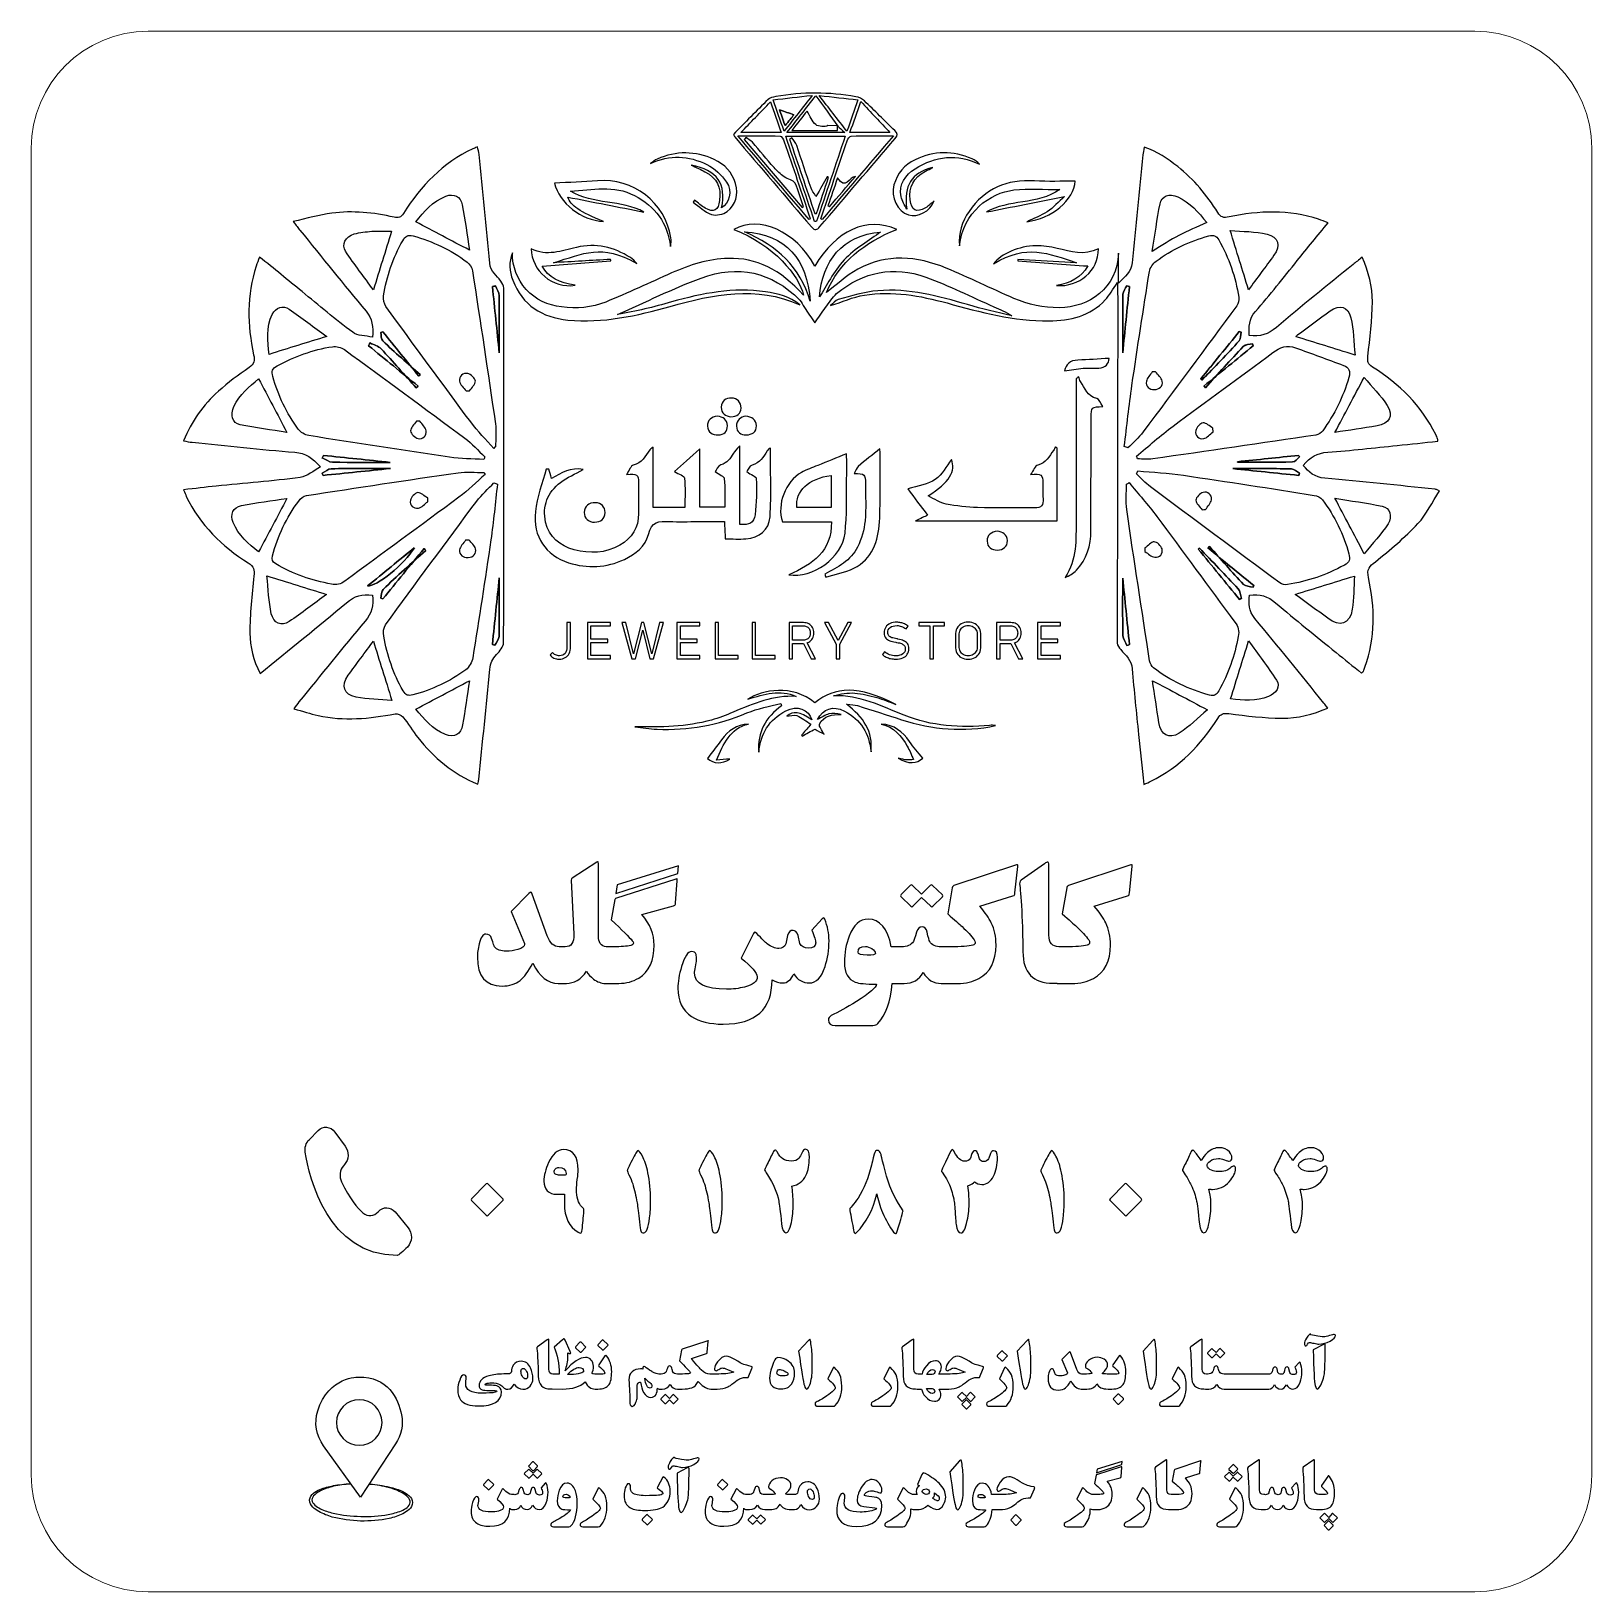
# Model space of a CAD drawing. Header units: millimetres. Extents: x -25 to 25, y -24.5 to 25.5.
import ezdxf

# ---------------------------------------------------------------- set-up
doc = ezdxf.new("R2010")
doc.units = ezdxf.units.MM
doc.header["$MEASUREMENT"] = 0
doc.layers.add('Layer 1', color=7, linetype='Continuous')

msp = doc.modelspace()

# ---------------------------------------------------------------- linework, layer by layer
at = {"layer": 'Layer 1', "color": 250, "lineweight": 18}
msp.add_open_spline([(21.2677, 25.4697), (21.2677, 25.4697), (-21.2323, 25.4697), (-21.2323, 25.4697), (-23.2977, 25.4697), (-24.9823, 23.7851), (-24.9823, 21.7197), (-24.9823, 21.7197), (-24.9823, -20.7803), (-24.9823, -20.7803), (-24.9823, -22.8457), (-23.2977, -24.5303), (-21.2323, -24.5303), (-21.2323, -24.5303), (21.2677, -24.5303), (21.2677, -24.5303), (23.3331, -24.5303), (25.0177, -22.8457), (25.0177, -20.7803), (25.0177, -20.7803), (25.0177, 21.7197), (25.0177, 21.7197), (25.0177, 23.7851), (23.3331, 25.4697), (21.2677, 25.4697)], degree=3, knots=[0, 0, 0, 0, 0.125, 0.125, 0.125, 0.25, 0.25, 0.25, 0.375, 0.375, 0.375, 0.5, 0.5, 0.5, 0.625, 0.625, 0.625, 0.75, 0.75, 0.75, 0.875, 0.875, 0.875, 1, 1, 1, 1], dxfattribs=at)
at = {"layer": 'Layer 1', "color": 250}
for points, knots in [([(-2.4852, 22.162), (-2.1089, 22.5438), (-1.7474, 22.9178), (-1.3757, 23.2811), (-1.3179, 23.3376), (-1.2156, 23.3596), (-1.1301, 23.3746), (-0.2754, 23.525), (0.5806, 23.5232), (1.4338, 23.3707), (1.5321, 23.353), (1.6402, 23.3058), (1.7116, 23.2383), (2.0423, 22.9266), (2.359, 22.5993), (2.6875, 22.285), (2.7792, 22.1968), (2.7867, 22.1328), (2.7033, 22.0367), (1.8968, 21.0957), (1.0916, 20.1533), (0.2886, 19.2087), (0.1942, 19.0976), (0.1255, 19.0686), (0.0161, 19.1977), (-0.8011, 20.1621), (-1.6231, 21.1221), (-2.4428, 22.0843), (-2.4582, 22.1025), (-2.4666, 22.1271), (-2.4852, 22.162)], [0, 0, 0, 0, 0.1, 0.1, 0.1, 0.2, 0.2, 0.2, 0.3, 0.3, 0.3, 0.4, 0.4, 0.4, 0.5, 0.5, 0.5, 0.6, 0.6, 0.6, 0.7, 0.7, 0.7, 0.8, 0.8, 0.8, 0.9, 0.9, 0.9, 1, 1, 1, 1]), ([(-0.9558, 22.2197), (-1.0741, 22.5615), (-1.1829, 22.8763), (-1.2972, 23.2057), (-1.6222, 22.8692), (-1.9331, 22.5465), (-2.2483, 22.2197), (-2.2483, 22.2197), (-0.9558, 22.2197), (-0.9558, 22.2197)], [0, 0, 0, 0, 0.3333333, 0.3333333, 0.3333333, 0.6666667, 0.6666667, 0.6666667, 1, 1, 1, 1]), ([(0.0408, 23.4147), (-0.4134, 23.3632), (-0.7993, 23.3195), (-1.2121, 23.2727), (-1.0912, 22.9288), (-0.9832, 22.6227), (-0.8584, 22.267), (-0.5519, 22.6581), (-0.2767, 23.01), (0.0408, 23.4147)], [0, 0, 0, 0, 0.3333333, 0.3333333, 0.3333333, 0.6666667, 0.6666667, 0.6666667, 1, 1, 1, 1]), ([(0.8543, 22.4345), (0.8543, 22.4345), (0.8615, 22.427), (0.8615, 22.427), (0.6338, 22.7427), (0.4063, 23.0585), (0.1572, 23.4042), (-0.1666, 22.9892), (-0.4553, 22.6192), (-0.7676, 22.2193), (-0.7676, 22.2193), (1.0811, 22.2193), (1.0811, 22.2193), (0.9787, 22.3163), (0.9161, 22.3753), (0.8543, 22.4345)], [0, 0, 0, 0, 0.2, 0.2, 0.2, 0.4, 0.4, 0.4, 0.6, 0.6, 0.6, 0.8, 0.8, 0.8, 1, 1, 1, 1]), ([(1.1542, 22.2625), (1.2795, 22.6201), (1.3888, 22.9341), (1.507, 23.2732), (1.0961, 23.3186), (0.7097, 23.361), (0.26, 23.4108), (0.5761, 23.0047), (0.8508, 22.6523), (1.1542, 22.2625)], [0, 0, 0, 0, 0.3333333, 0.3333333, 0.3333333, 0.6666667, 0.6666667, 0.6666667, 1, 1, 1, 1]), ([(1.2491, 22.2277), (1.2491, 22.2277), (2.5261, 22.2277), (2.5261, 22.2277), (2.2241, 22.5482), (1.922, 22.8697), (1.5983, 23.2128), (1.4783, 22.8728), (1.3686, 22.5632), (1.2491, 22.2277)], [0, 0, 0, 0, 0.3333333, 0.3333333, 0.3333333, 0.6666667, 0.6666667, 0.6666667, 1, 1, 1, 1]), ([(-0.8272, 22.444), (-0.8982, 22.6476), (-0.9511, 22.7993), (-1.0027, 22.9475), (-0.8404, 22.8932), (-0.7011, 22.847), (-0.5463, 22.7953), (-0.6229, 22.6997), (-0.7077, 22.593), (-0.8272, 22.444)], [0, 0, 0, 0, 0.3333333, 0.3333333, 0.3333333, 0.6666667, 0.6666667, 0.6666667, 1, 1, 1, 1]), ([(0.8543, 22.4345), (0.8543, 22.4345), (0.8543, 22.2862), (0.8543, 22.2862), (0.8543, 22.2862), (-0.6119, 22.2862), (-0.6119, 22.2862), (-0.4298, 22.5217), (-0.2702, 22.7272), (-0.1261, 22.9133), (-0.0299, 22.7532), (0.0288, 22.5742), (0.1527, 22.4767), (0.2413, 22.4071), (0.45, 22.3921), (0.5447, 22.4507), (0.5447, 22.4507), (0.8543, 22.4345), (0.8543, 22.4345)], [0, 0, 0, 0, 0.1666667, 0.1666667, 0.1666667, 0.3333333, 0.3333333, 0.3333333, 0.5, 0.5, 0.5, 0.6666667, 0.6666667, 0.6666667, 0.8333333, 0.8333333, 0.8333333, 1, 1, 1, 1]), ([(-0.0567, 19.435), (-0.0457, 19.446), (-0.0342, 19.4566), (-0.0237, 19.4676), (-0.2992, 20.2891), (-0.5739, 21.1107), (-0.8544, 21.9305), (-0.8782, 22.0001), (-0.9408, 22.1091), (-0.9881, 22.1103), (-1.4211, 22.1245), (-1.8546, 22.1187), (-2.3458, 22.1187), (-1.5542, 21.191), (-0.8054, 20.313), (-0.0567, 19.435)], [0, 0, 0, 0, 0.2, 0.2, 0.2, 0.4, 0.4, 0.4, 0.6, 0.6, 0.6, 0.8, 0.8, 0.8, 1, 1, 1, 1]), ([(-0.2816, 19.8202), (-0.2816, 19.8202), (-2.1384, 22.0017), (-2.1384, 22.0017), (-2.1204, 22.023), (-2.1019, 22.0441), (-2.0833, 22.0652), (-2.0142, 22.0141), (-1.9334, 21.9735), (-1.8778, 21.9105), (-1.6428, 21.6437), (-1.4197, 21.3667), (-1.1833, 21.1017), (-1.0854, 20.9915), (-0.9721, 20.8913), (-0.8531, 20.805), (-0.7432, 20.7251), (-0.5593, 20.6987), (-0.5082, 20.5977), (-0.3878, 20.3613), (-0.3274, 20.0946), (-0.2423, 19.8397), (-0.2556, 19.8331), (-0.2688, 19.8268), (-0.2816, 19.8202)], [0, 0, 0, 0, 0.125, 0.125, 0.125, 0.25, 0.25, 0.25, 0.375, 0.375, 0.375, 0.5, 0.5, 0.5, 0.625, 0.625, 0.625, 0.75, 0.75, 0.75, 0.875, 0.875, 0.875, 1, 1, 1, 1]), ([(0.1183, 19.372), (0.1396, 19.3746), (0.1612, 19.3777), (0.1823, 19.3803), (0.4866, 20.2835), (0.7905, 21.1865), (1.0996, 22.1055), (1.0996, 22.1055), (-0.8054, 22.1055), (-0.8054, 22.1055), (-0.4919, 21.1777), (-0.1868, 20.2746), (0.1183, 19.372)], [0, 0, 0, 0, 0.25, 0.25, 0.25, 0.5, 0.5, 0.5, 0.75, 0.75, 0.75, 1, 1, 1, 1]), ([(-0.6112, 22.0588), (-0.5587, 21.9742), (-0.4896, 21.8953), (-0.4573, 21.8036), (-0.2994, 21.3525), (-0.1544, 20.8973), (0.0017, 20.4453), (0.0291, 20.366), (0.0865, 20.2967), (0.161, 20.1702), (0.2995, 20.4145), (0.4101, 20.6107), (0.5212, 20.807), (0.5357, 20.8017), (0.5498, 20.7963), (0.564, 20.7911), (0.4352, 20.4048), (0.3065, 20.0181), (0.1777, 19.6313), (0.1592, 19.631), (0.1407, 19.6305), (0.1221, 19.6296), (-0.1464, 20.4237), (-0.4149, 21.218), (-0.6836, 22.0117), (-0.6593, 22.0276), (-0.6354, 22.043), (-0.6112, 22.0588)], [0, 0, 0, 0, 0.1111111, 0.1111111, 0.1111111, 0.2222222, 0.2222222, 0.2222222, 0.3333333, 0.3333333, 0.3333333, 0.4444444, 0.4444444, 0.4444444, 0.5555556, 0.5555556, 0.5555556, 0.6666667, 0.6666667, 0.6666667, 0.7777778, 0.7777778, 0.7777778, 0.8888889, 0.8888889, 0.8888889, 1, 1, 1, 1]), ([(2.6425, 22.1187), (2.1438, 22.1187), (1.717, 22.1231), (1.291, 22.1117), (1.2451, 22.1103), (1.182, 22.0213), (1.1613, 21.9608), (0.8768, 21.1296), (0.5982, 20.2962), (0.3182, 19.4636), (0.3305, 19.4552), (0.3433, 19.4468), (0.3556, 19.4385), (1.1008, 20.3121), (1.8461, 21.1852), (2.6425, 22.1187)], [0, 0, 0, 0, 0.2, 0.2, 0.2, 0.4, 0.4, 0.4, 0.6, 0.6, 0.6, 0.8, 0.8, 0.8, 1, 1, 1, 1]), ([(-10.6732, 1.3438), (-11.4678, 1.6795), (-12.0826, 2.1945), (-12.5946, 2.8383), (-12.7643, 3.0513), (-12.9041, 3.289), (-13.0761, 3.4998), (-13.1268, 3.562), (-13.2494, 3.6131), (-13.3262, 3.5986), (-14.1459, 3.442), (-14.9657, 3.3626), (-15.7912, 3.5447), (-16.0394, 3.5995), (-16.2828, 3.6806), (-16.5668, 3.76), (-16.4993, 3.8521), (-16.4553, 3.9178), (-16.4059, 3.9787), (-15.6999, 4.8447), (-15.0018, 5.7178), (-14.2813, 6.5716), (-14.0692, 6.823), (-14.0034, 7.0818), (-14.0511, 7.3962), (-14.3654, 7.4447), (-14.6261, 7.3768), (-14.8849, 7.1581), (-15.7872, 6.3943), (-16.7111, 5.6566), (-17.6512, 4.8888), (-17.8624, 5.3131), (-17.9766, 5.7478), (-17.9757, 6.1866), (-17.9748, 6.7956), (-17.9136, 7.406), (-17.8496, 8.0122), (-17.8293, 8.2085), (-17.8474, 8.3187), (-18.0278, 8.4338), (-18.8713, 8.9718), (-19.5756, 9.6473), (-20.0134, 10.5668), (-20.0413, 10.6246), (-20.0619, 10.6858), (-20.0991, 10.7785), (-19.7361, 10.8186), (-19.3957, 10.8592), (-19.0543, 10.8936), (-18.1569, 10.984), (-17.2566, 11.0541), (-16.3622, 11.1727), (-16.1426, 11.2018), (-15.9437, 11.3861), (-15.7131, 11.511), (-15.9737, 11.7927), (-16.1911, 11.9555), (-16.5329, 11.9815), (-17.6304, 12.0648), (-18.7246, 12.1887), (-19.8203, 12.299), (-19.9086, 12.3077), (-19.9958, 12.3272), (-20.1048, 12.3457), (-19.8411, 12.9753), (-19.4707, 13.4997), (-18.9847, 13.9341), (-18.6773, 14.2088), (-18.3457, 14.4602), (-18.0036, 14.6903), (-17.8289, 14.8076), (-17.8161, 14.9236), (-17.8553, 15.1022), (-18.0626, 16.0565), (-18.0807, 17.0067), (-17.7729, 17.947), (-17.7451, 18.0325), (-17.7112, 18.1158), (-17.6666, 18.2348), (-17.2006, 17.8565), (-16.7524, 17.4932), (-16.3058, 17.129), (-15.7664, 16.6901), (-15.2408, 16.2342), (-14.6826, 15.8223), (-14.5247, 15.7058), (-14.2733, 15.7165), (-14.0441, 15.664), (-14.0321, 16.0062), (-14.0418, 16.2541), (-14.2517, 16.5006), (-14.9758, 17.3512), (-15.6691, 18.2278), (-16.3737, 19.0952), (-16.4306, 19.1648), (-16.4843, 19.2372), (-16.5889, 19.3717), (-16.1474, 19.4701), (-15.7541, 19.5878), (-15.3519, 19.6398), (-14.6821, 19.7267), (-14.0136, 19.661), (-13.3557, 19.5102), (-13.2146, 19.4776), (-13.1396, 19.501), (-13.0558, 19.6332), (-12.4967, 20.516), (-11.7968, 21.252), (-10.8324, 21.7005), (-10.7954, 21.7172), (-10.7574, 21.7322), (-10.6861, 21.7622), (-10.6662, 21.6727), (-10.6428, 21.5986), (-10.6348, 21.5232), (-10.5163, 20.3621), (-10.3897, 19.202), (-10.2892, 18.0391), (-10.2658, 17.767), (-10.0638, 17.6501), (-9.9373, 17.4653), (-9.8909, 17.398), (-9.8402, 17.3141), (-9.8398, 17.2373), (-9.8354, 13.4521), (-9.8341, 9.6663), (-9.8464, 5.8811), (-9.8468, 5.7536), (-9.9708, 5.6072), (-10.0722, 5.5036), (-10.2067, 5.3651), (-10.2707, 5.224), (-10.2887, 5.0282), (-10.3981, 3.8495), (-10.5233, 2.6725), (-10.6437, 1.4951), (-10.6477, 1.4555), (-10.6587, 1.4166), (-10.6732, 1.3438)], [0, 0, 0, 0, 0.0217391, 0.0217391, 0.0217391, 0.0434783, 0.0434783, 0.0434783, 0.0652174, 0.0652174, 0.0652174, 0.0869565, 0.0869565, 0.0869565, 0.1086957, 0.1086957, 0.1086957, 0.1304348, 0.1304348, 0.1304348, 0.1521739, 0.1521739, 0.1521739, 0.173913, 0.173913, 0.173913, 0.1956522, 0.1956522, 0.1956522, 0.2173913, 0.2173913, 0.2173913, 0.2391304, 0.2391304, 0.2391304, 0.2608696, 0.2608696, 0.2608696, 0.2826087, 0.2826087, 0.2826087, 0.3043478, 0.3043478, 0.3043478, 0.326087, 0.326087, 0.326087, 0.3478261, 0.3478261, 0.3478261, 0.3695652, 0.3695652, 0.3695652, 0.3913043, 0.3913043, 0.3913043, 0.4130435, 0.4130435, 0.4130435, 0.4347826, 0.4347826, 0.4347826, 0.4565217, 0.4565217, 0.4565217, 0.4782609, 0.4782609, 0.4782609, 0.5, 0.5, 0.5, 0.5217391, 0.5217391, 0.5217391, 0.5434783, 0.5434783, 0.5434783, 0.5652174, 0.5652174, 0.5652174, 0.5869565, 0.5869565, 0.5869565, 0.6086957, 0.6086957, 0.6086957, 0.6304348, 0.6304348, 0.6304348, 0.6521739, 0.6521739, 0.6521739, 0.673913, 0.673913, 0.673913, 0.6956522, 0.6956522, 0.6956522, 0.7173913, 0.7173913, 0.7173913, 0.7391304, 0.7391304, 0.7391304, 0.7608696, 0.7608696, 0.7608696, 0.7826087, 0.7826087, 0.7826087, 0.8043478, 0.8043478, 0.8043478, 0.826087, 0.826087, 0.826087, 0.8478261, 0.8478261, 0.8478261, 0.8695652, 0.8695652, 0.8695652, 0.8913043, 0.8913043, 0.8913043, 0.9130435, 0.9130435, 0.9130435, 0.9347826, 0.9347826, 0.9347826, 0.9565217, 0.9565217, 0.9565217, 0.9782609, 0.9782609, 0.9782609, 1, 1, 1, 1]), ([(0.4616, 16.615), (0.3536, 16.4553), (0.2451, 16.2957), (0.1273, 16.122), (0.0078, 16.297), (-0.1011, 16.4571), (-0.2099, 16.6171), (-0.2584, 16.6978), (-0.2929, 16.7922), (-0.3573, 16.857), (-1.2608, 17.765), (-2.3381, 17.9987), (-3.5203, 17.5595), (-4.4306, 17.2212), (-5.3046, 16.7868), (-6.1944, 16.3953), (-5.6066, 16.4906), (-5.0321, 16.633), (-4.4636, 16.7957), (-3.4784, 17.0775), (-2.4854, 17.2685), (-1.4562, 17.1212), (-1.0614, 17.0647), (-0.6761, 16.9738), (-0.3612, 16.7031), (-1.7512, 17.3346), (-3.1337, 17.0382), (-4.5091, 16.6542), (-5.5828, 16.3538), (-6.6636, 16.1061), (-7.7868, 16.2167), (-8.6118, 16.2983), (-9.2442, 16.6846), (-9.5524, 17.4956), (-9.6609, 17.7805), (-9.6882, 18.0701), (-9.5652, 18.3638), (-9.5612, 17.9185), (-9.4223, 17.5303), (-9.1216, 17.1987), (-8.8169, 16.8623), (-8.4297, 16.6926), (-7.9927, 16.6347), (-7.5094, 16.5708), (-7.0248, 16.6083), (-6.5749, 16.7926), (-5.8642, 17.0841), (-5.1683, 17.4117), (-4.4662, 17.724), (-3.8872, 17.9815), (-3.2906, 18.1751), (-2.6503, 18.1913), (-1.7441, 18.2138), (-0.9887, 17.8421), (-0.2396, 17.0166), (-0.3741, 17.6305), (-1.1942, 18.6293), (-2.4726, 19.1152), (-1.6334, 19.5796), (-0.4936, 19.065), (0.1252, 17.9422), (0.8065, 19.0958), (1.7832, 19.539), (2.7476, 19.1201), (1.7171, 18.7056), (0.9022, 18.0701), (0.4952, 17.093), (0.7981, 17.3227), (1.1236, 17.634), (1.5041, 17.8443), (2.4288, 18.3546), (3.3923, 18.266), (4.3333, 17.8796), (5.0663, 17.5785), (5.7767, 17.2221), (6.5047, 16.9068), (6.9638, 16.7085), (7.4466, 16.6105), (7.9528, 16.6113), (8.9015, 16.6127), (9.8151, 17.2313), (9.8491, 18.3558), (9.8491, 18.3558), (9.8491, 17.3972), (9.8491, 17.3972), (10.0581, 17.6142), (10.2618, 17.7487), (10.2896, 18.0485), (10.3958, 19.2021), (10.5198, 20.3548), (10.6385, 21.5075), (10.6455, 21.5798), (10.6587, 21.6508), (10.6737, 21.7571), (11.0922, 21.6138), (11.4286, 21.3822), (11.7506, 21.1305), (12.2717, 20.723), (12.6867, 20.2186), (13.0356, 19.6607), (13.1321, 19.5063), (13.2265, 19.4808), (13.3988, 19.5173), (14.3588, 19.7233), (15.3185, 19.7577), (16.267, 19.4433), (16.3596, 19.4128), (16.4496, 19.3758), (16.5663, 19.3317), (16.2273, 18.9141), (15.905, 18.5168), (15.5817, 18.12), (15.1376, 17.575), (14.706, 17.0185), (14.2416, 16.4915), (14.0263, 16.2476), (14.0321, 15.9931), (14.0445, 15.7153), (14.3845, 15.6735), (14.6512, 15.7586), (14.9127, 15.9812), (15.7188, 16.6678), (16.5492, 17.3266), (17.3703, 17.9965), (17.459, 18.0683), (17.5488, 18.1393), (17.6648, 18.2325), (17.8663, 17.7571), (17.9951, 17.2843), (17.9886, 16.8006), (17.9801, 16.2158), (17.911, 15.6311), (17.8426, 15.0495), (17.8227, 14.8832), (17.8475, 14.7998), (17.9903, 14.71), (18.8532, 14.1666), (19.5628, 13.4752), (20.0178, 12.5473), (20.04, 12.5033), (20.0611, 12.4583), (20.0792, 12.412), (20.085, 12.398), (20.0801, 12.3798), (20.0801, 12.3326), (19.6501, 12.2877), (19.2171, 12.2413), (18.7836, 12.1972), (18.0423, 12.1223), (17.302, 12.0323), (16.5593, 11.9825), (16.2242, 11.96), (15.9798, 11.8282), (15.7735, 11.5592), (15.9508, 11.3427), (16.1396, 11.1725), (16.4676, 11.1451), (17.6463, 11.0458), (18.8228, 10.915), (20.0002, 10.795), (20.0236, 10.7923), (20.0457, 10.7796), (20.1401, 10.7465), (19.905, 10.3808), (19.7246, 9.9906), (19.4463, 9.693), (19.0306, 9.2498), (18.5596, 8.8542), (18.0842, 8.4737), (17.8963, 8.3242), (17.8051, 8.2276), (17.8633, 7.9643), (18.0758, 7.004), (18.0811, 6.0426), (17.7505, 5.0993), (17.7341, 5.0526), (17.7177, 5.0055), (17.6983, 4.96), (17.6926, 4.9463), (17.6763, 4.938), (17.6397, 4.9036), (17.3703, 5.1218), (17.0956, 5.3428), (16.8231, 5.5655), (16.1757, 6.0942), (15.5186, 6.6123), (14.8867, 7.1587), (14.6376, 7.374), (14.3792, 7.4436), (14.048, 7.3973), (14.0401, 7.1393), (14.0141, 6.8981), (14.2196, 6.6547), (14.9723, 5.7635), (15.6986, 4.8502), (16.435, 3.945), (16.4711, 3.9003), (16.5051, 3.8545), (16.5593, 3.7848), (16.0787, 3.5802), (15.591, 3.4497), (15.0908, 3.4572), (14.5225, 3.4656), (13.9536, 3.53), (13.3896, 3.605), (13.2097, 3.6292), (13.1272, 3.5992), (13.0342, 3.4518), (12.4948, 2.5968), (11.8105, 1.8913), (10.8915, 1.438), (10.828, 1.4067), (10.761, 1.3811), (10.664, 1.3392), (10.6067, 1.8917), (10.5506, 2.4143), (10.4977, 2.9373), (10.4267, 3.6376), (10.3473, 4.337), (10.2953, 5.0385), (10.2742, 5.3212), (10.0841, 5.4707), (9.9271, 5.6567), (9.876, 5.7172), (9.8147, 5.797), (9.8147, 5.8676), (9.8151, 8.8825), (9.8217, 11.897), (9.827, 14.9115), (9.8283, 15.7223), (9.827, 16.5333), (9.827, 17.4188), (9.6647, 17.19), (9.5651, 17.0105), (9.4292, 16.865), (8.9425, 16.3433), (8.3118, 16.1956), (7.6248, 16.1885), (6.4998, 16.1775), (5.4315, 16.4698), (4.3607, 16.7622), (3.4937, 16.9986), (2.6101, 17.1595), (1.711, 17.014), (1.3422, 16.9545), (0.99, 16.794), (0.6301, 16.6793), (0.7108, 16.745), (0.7818, 16.8465), (0.8731, 16.8702), (1.2933, 16.9805), (1.7153, 17.1193), (2.144, 17.1551), (3.1313, 17.2376), (4.0781, 16.9867), (5.0177, 16.7093), (5.4856, 16.5712), (5.9641, 16.4672), (6.4377, 16.3481), (6.2538, 16.4791), (6.0541, 16.5562), (5.8587, 16.6418), (5.1333, 16.9597), (4.4247, 17.3236), (3.6816, 17.5908), (2.6467, 17.963), (1.6752, 17.7676), (0.8237, 17.0638), (0.6786, 16.9438), (0.5811, 16.7662), (0.4616, 16.615)], [0, 0, 0, 0, 0.0111111, 0.0111111, 0.0111111, 0.0222222, 0.0222222, 0.0222222, 0.0333333, 0.0333333, 0.0333333, 0.0444444, 0.0444444, 0.0444444, 0.0555556, 0.0555556, 0.0555556, 0.0666667, 0.0666667, 0.0666667, 0.0777778, 0.0777778, 0.0777778, 0.0888889, 0.0888889, 0.0888889, 0.1, 0.1, 0.1, 0.1111111, 0.1111111, 0.1111111, 0.1222222, 0.1222222, 0.1222222, 0.1333333, 0.1333333, 0.1333333, 0.1444444, 0.1444444, 0.1444444, 0.1555556, 0.1555556, 0.1555556, 0.1666667, 0.1666667, 0.1666667, 0.1777778, 0.1777778, 0.1777778, 0.1888889, 0.1888889, 0.1888889, 0.2, 0.2, 0.2, 0.2111111, 0.2111111, 0.2111111, 0.2222222, 0.2222222, 0.2222222, 0.2333333, 0.2333333, 0.2333333, 0.2444444, 0.2444444, 0.2444444, 0.2555556, 0.2555556, 0.2555556, 0.2666667, 0.2666667, 0.2666667, 0.2777778, 0.2777778, 0.2777778, 0.2888889, 0.2888889, 0.2888889, 0.3, 0.3, 0.3, 0.3111111, 0.3111111, 0.3111111, 0.3222222, 0.3222222, 0.3222222, 0.3333333, 0.3333333, 0.3333333, 0.3444444, 0.3444444, 0.3444444, 0.3555556, 0.3555556, 0.3555556, 0.3666667, 0.3666667, 0.3666667, 0.3777778, 0.3777778, 0.3777778, 0.3888889, 0.3888889, 0.3888889, 0.4, 0.4, 0.4, 0.4111111, 0.4111111, 0.4111111, 0.4222222, 0.4222222, 0.4222222, 0.4333333, 0.4333333, 0.4333333, 0.4444444, 0.4444444, 0.4444444, 0.4555556, 0.4555556, 0.4555556, 0.4666667, 0.4666667, 0.4666667, 0.4777778, 0.4777778, 0.4777778, 0.4888889, 0.4888889, 0.4888889, 0.5, 0.5, 0.5, 0.5111111, 0.5111111, 0.5111111, 0.5222222, 0.5222222, 0.5222222, 0.5333333, 0.5333333, 0.5333333, 0.5444444, 0.5444444, 0.5444444, 0.5555556, 0.5555556, 0.5555556, 0.5666667, 0.5666667, 0.5666667, 0.5777778, 0.5777778, 0.5777778, 0.5888889, 0.5888889, 0.5888889, 0.6, 0.6, 0.6, 0.6111111, 0.6111111, 0.6111111, 0.6222222, 0.6222222, 0.6222222, 0.6333333, 0.6333333, 0.6333333, 0.6444444, 0.6444444, 0.6444444, 0.6555556, 0.6555556, 0.6555556, 0.6666667, 0.6666667, 0.6666667, 0.6777778, 0.6777778, 0.6777778, 0.6888889, 0.6888889, 0.6888889, 0.7, 0.7, 0.7, 0.7111111, 0.7111111, 0.7111111, 0.7222222, 0.7222222, 0.7222222, 0.7333333, 0.7333333, 0.7333333, 0.7444444, 0.7444444, 0.7444444, 0.7555556, 0.7555556, 0.7555556, 0.7666667, 0.7666667, 0.7666667, 0.7777778, 0.7777778, 0.7777778, 0.7888889, 0.7888889, 0.7888889, 0.8, 0.8, 0.8, 0.8111111, 0.8111111, 0.8111111, 0.8222222, 0.8222222, 0.8222222, 0.8333333, 0.8333333, 0.8333333, 0.8444444, 0.8444444, 0.8444444, 0.8555556, 0.8555556, 0.8555556, 0.8666667, 0.8666667, 0.8666667, 0.8777778, 0.8777778, 0.8777778, 0.8888889, 0.8888889, 0.8888889, 0.9, 0.9, 0.9, 0.9111111, 0.9111111, 0.9111111, 0.9222222, 0.9222222, 0.9222222, 0.9333333, 0.9333333, 0.9333333, 0.9444444, 0.9444444, 0.9444444, 0.9555556, 0.9555556, 0.9555556, 0.9666667, 0.9666667, 0.9666667, 0.9777778, 0.9777778, 0.9777778, 0.9888889, 0.9888889, 0.9888889, 1, 1, 1, 1]), ([(-3.7318, 20.0565), (-3.6184, 19.97), (-3.5127, 19.8695), (-3.3896, 19.7998), (-3.1118, 19.6428), (-2.9663, 19.7266), (-2.9262, 20.0507), (-2.8719, 20.4903), (-3.0056, 20.7545), (-3.3984, 20.9688), (-3.5307, 21.0407), (-3.6706, 21.1002), (-3.8403, 21.181), (-3.0038, 21.0235), (-2.6964, 20.5751), (-2.8648, 19.8065), (-2.6179, 19.9493), (-2.5072, 20.3457), (-2.7057, 20.6337), (-2.8627, 20.8608), (-3.0893, 21.0782), (-3.3349, 21.1986), (-3.9153, 21.4835), (-4.5242, 21.5236), (-5.1381, 21.229), (-5.0679, 21.2783), (-5.0036, 21.3406), (-4.9268, 21.3741), (-4.3174, 21.6382), (-3.7062, 21.6391), (-3.1008, 21.3608), (-2.7603, 21.2043), (-2.5253, 20.9472), (-2.4177, 20.5852), (-2.3119, 20.2311), (-2.4044, 19.9118), (-2.6844, 19.6922), (-2.8062, 19.597), (-3.0422, 19.5506), (-3.1846, 19.6005), (-3.4016, 19.6763), (-3.5823, 19.8553), (-3.7786, 19.9907), (-3.7631, 20.0123), (-3.7477, 20.0343), (-3.7318, 20.0565)], [0, 0, 0, 0, 0.0666667, 0.0666667, 0.0666667, 0.1333333, 0.1333333, 0.1333333, 0.2, 0.2, 0.2, 0.2666667, 0.2666667, 0.2666667, 0.3333333, 0.3333333, 0.3333333, 0.4, 0.4, 0.4, 0.4666667, 0.4666667, 0.4666667, 0.5333333, 0.5333333, 0.5333333, 0.6, 0.6, 0.6, 0.6666667, 0.6666667, 0.6666667, 0.7333333, 0.7333333, 0.7333333, 0.8, 0.8, 0.8, 0.8666667, 0.8666667, 0.8666667, 0.9333333, 0.9333333, 0.9333333, 1, 1, 1, 1]), ([(3.0673, 19.7673), (2.984, 20.5447), (3.1943, 20.9121), (3.9016, 21.1047), (3.8236, 21.0642), (3.7451, 21.0245), (3.6675, 20.9822), (3.2812, 20.7722), (3.1286, 20.4883), (3.1753, 20.0698), (3.2132, 19.7281), (3.3813, 19.6386), (3.6718, 19.8132), (3.7697, 19.8722), (3.8531, 19.9547), (3.948, 20.0301), (3.8165, 19.6998), (3.4201, 19.4882), (3.1246, 19.5865), (2.775, 19.7025), (2.554, 20.1531), (2.6603, 20.5443), (2.7626, 20.9173), (2.9941, 21.1881), (3.3402, 21.3535), (3.9431, 21.6418), (4.5547, 21.641), (5.1663, 21.3795), (5.2555, 21.3416), (5.333, 21.2767), (5.4053, 21.2083), (4.6843, 21.5541), (3.9951, 21.4747), (3.3381, 21.0642), (3.0175, 20.864), (2.8186, 20.5681), (2.8878, 20.1681), (2.9121, 20.0283), (3.0051, 19.9005), (3.0673, 19.7673)], [0, 0, 0, 0, 0.0769231, 0.0769231, 0.0769231, 0.1538462, 0.1538462, 0.1538462, 0.2307692, 0.2307692, 0.2307692, 0.3076923, 0.3076923, 0.3076923, 0.3846154, 0.3846154, 0.3846154, 0.4615385, 0.4615385, 0.4615385, 0.5384615, 0.5384615, 0.5384615, 0.6153846, 0.6153846, 0.6153846, 0.6923077, 0.6923077, 0.6923077, 0.7692308, 0.7692308, 0.7692308, 0.8461538, 0.8461538, 0.8461538, 0.9230769, 0.9230769, 0.9230769, 1, 1, 1, 1]), ([(-8.2178, 20.6038), (-7.7512, 20.6271), (-7.2926, 20.6351), (-6.8371, 20.6752), (-5.7021, 20.7745), (-4.6684, 19.982), (-4.4849, 18.854), (-4.4699, 18.7632), (-4.4748, 18.6692), (-4.5008, 18.5673), (-4.5872, 19.3311), (-4.9938, 19.8537), (-5.6539, 20.2047), (-6.3141, 20.5562), (-7.0104, 20.3762), (-7.7018, 20.3471), (-6.9759, 19.8996), (-6.0646, 20.0746), (-5.3506, 19.6765), (-6.1562, 19.8343), (-6.9834, 19.9961), (-7.7852, 20.1531), (-7.6997, 19.8858), (-7.4007, 19.6707), (-6.6422, 19.3708), (-7.3786, 19.4171), (-8.0511, 19.9577), (-8.2178, 20.6038)], [0, 0, 0, 0, 0.1111111, 0.1111111, 0.1111111, 0.2222222, 0.2222222, 0.2222222, 0.3333333, 0.3333333, 0.3333333, 0.4444444, 0.4444444, 0.4444444, 0.5555556, 0.5555556, 0.5555556, 0.6666667, 0.6666667, 0.6666667, 0.7777778, 0.7777778, 0.7777778, 0.8888889, 0.8888889, 0.8888889, 1, 1, 1, 1]), ([(0.8512, 20.769), (1.1118, 20.3583), (1.216, 20.8086), (1.4253, 20.8157), (1.1432, 20.4867), (0.8685, 20.167), (0.5942, 19.8468), (0.5778, 19.8566), (0.5615, 19.8667), (0.5456, 19.8763), (0.6431, 20.1621), (0.741, 20.4478), (0.8512, 20.769)], [0, 0, 0, 0, 0.25, 0.25, 0.25, 0.5, 0.5, 0.5, 0.75, 0.75, 0.75, 1, 1, 1, 1]), ([(4.755, 18.59), (4.7175, 18.9965), (4.8427, 19.3705), (5.0676, 19.6963), (5.5712, 20.4261), (6.2795, 20.7321), (7.165, 20.6731), (7.5975, 20.644), (8.0341, 20.6677), (8.4685, 20.6677), (8.4327, 20.0645), (7.7103, 19.4612), (6.9145, 19.3665), (7.1301, 19.4687), (7.366, 19.5521), (7.5688, 19.6857), (7.7691, 19.818), (7.9353, 20.0015), (8.1271, 20.1712), (7.2518, 19.9992), (6.417, 19.8347), (5.6193, 19.6778), (6.32, 20.0826), (7.2438, 19.8961), (7.9727, 20.394), (7.4828, 20.394), (6.9872, 20.4411), (6.5038, 20.3828), (5.7282, 20.2903), (4.8816, 19.6768), (4.755, 18.59)], [0, 0, 0, 0, 0.1, 0.1, 0.1, 0.2, 0.2, 0.2, 0.3, 0.3, 0.3, 0.4, 0.4, 0.4, 0.5, 0.5, 0.5, 0.6, 0.6, 0.6, 0.7, 0.7, 0.7, 0.8, 0.8, 0.8, 0.9, 0.9, 0.9, 1, 1, 1, 1]), ([(-10.9431, 18.4562), (-11.0181, 18.9426), (-11.0821, 19.4251), (-11.1707, 19.9026), (-11.2213, 20.1742), (-11.4397, 20.285), (-11.6994, 20.1831), (-12.1218, 20.0173), (-12.4014, 19.6843), (-12.6581, 19.3637), (-12.0786, 19.0573), (-11.5203, 18.7618), (-10.9431, 18.4562)], [0, 0, 0, 0, 0.25, 0.25, 0.25, 0.5, 0.5, 0.5, 0.75, 0.75, 0.75, 1, 1, 1, 1]), ([(10.9338, 18.4155), (11.2531, 18.6081), (11.5137, 18.7818), (11.7898, 18.9273), (12.0716, 19.076), (12.3678, 19.1968), (12.681, 19.3401), (12.408, 19.67), (12.1461, 19.9862), (11.7567, 20.1595), (11.4788, 20.2833), (11.2342, 20.1973), (11.1852, 19.9412), (11.09, 19.4486), (11.0207, 18.9516), (10.9338, 18.4155)], [0, 0, 0, 0, 0.2, 0.2, 0.2, 0.4, 0.4, 0.4, 0.6, 0.6, 0.6, 0.8, 0.8, 0.8, 1, 1, 1, 1]), ([(-13.4368, 19.0612), (-13.6577, 19.0612), (-13.8649, 19.0718), (-14.0704, 19.0582), (-14.2588, 19.045), (-14.4519, 19.0273), (-14.6314, 18.9726), (-14.9154, 18.8853), (-15.0491, 18.6326), (-14.9083, 18.4183), (-14.6297, 17.995), (-14.3174, 17.5932), (-14.0189, 17.1827), (-13.8231, 17.8151), (-13.6362, 18.4178), (-13.4368, 19.0612)], [0, 0, 0, 0, 0.2, 0.2, 0.2, 0.4, 0.4, 0.4, 0.6, 0.6, 0.6, 0.8, 0.8, 0.8, 1, 1, 1, 1]), ([(-0.0287, 16.824), (-0.1072, 18.1627), (-0.8106, 18.9591), (-2.1273, 19.0421), (-1.0914, 18.5878), (-0.3374, 17.9193), (-0.0287, 16.824)], [0, 0, 0, 0, 0.5, 0.5, 0.5, 1, 1, 1, 1]), ([(0.2756, 16.9545), (0.4943, 17.2948), (0.7183, 17.7756), (1.0631, 18.1425), (1.4123, 18.5142), (1.8811, 18.7735), (2.2335, 19.0346), (1.0093, 18.9495), (0.3492, 18.09), (0.2756, 16.9545)], [0, 0, 0, 0, 0.3333333, 0.3333333, 0.3333333, 0.6666667, 0.6666667, 0.6666667, 1, 1, 1, 1]), ([(13.4302, 19.0897), (13.6418, 18.4071), (13.8275, 17.8073), (14.0193, 17.1886), (14.2945, 17.56), (14.567, 17.922), (14.8325, 18.2893), (15.0573, 18.6011), (14.9851, 18.8863), (14.6125, 18.9697), (14.2336, 19.0543), (13.8363, 19.0522), (13.4302, 19.0897)], [0, 0, 0, 0, 0.25, 0.25, 0.25, 0.5, 0.5, 0.5, 0.75, 0.75, 0.75, 1, 1, 1, 1]), ([(-10.1631, 12.1041), (-10.1437, 12.1203), (-10.1242, 12.1362), (-10.1044, 12.1521), (-10.1044, 12.3995), (-10.0748, 12.6513), (-10.1097, 12.8938), (-10.3452, 14.5293), (-10.5926, 16.1636), (-10.8452, 17.7966), (-10.8607, 17.8966), (-10.9364, 18.0105), (-11.0181, 18.0726), (-11.5376, 18.4668), (-12.1187, 18.7362), (-12.7472, 18.9113), (-12.9182, 18.959), (-12.9984, 18.9047), (-13.0796, 18.7587), (-13.3878, 18.2036), (-13.5999, 17.6153), (-13.6952, 16.9887), (-13.7119, 16.8806), (-13.6798, 16.7365), (-13.6158, 16.6487), (-12.7181, 15.4113), (-11.8158, 14.1771), (-10.9021, 12.9511), (-10.6789, 12.6517), (-10.4104, 12.3858), (-10.1631, 12.1041)], [0, 0, 0, 0, 0.1, 0.1, 0.1, 0.2, 0.2, 0.2, 0.3, 0.3, 0.3, 0.4, 0.4, 0.4, 0.5, 0.5, 0.5, 0.6, 0.6, 0.6, 0.7, 0.7, 0.7, 0.8, 0.8, 0.8, 0.9, 0.9, 0.9, 1, 1, 1, 1]), ([(-8.6068, 17.9457), (-8.4226, 17.5836), (-8.0583, 17.3971), (-7.5529, 17.331), (-8.2761, 17.2132), (-8.9583, 17.794), (-8.9596, 18.4996), (-8.4627, 18.2398), (-7.9926, 18.4361), (-7.5137, 18.545), (-6.8923, 18.6861), (-6.3156, 18.5565), (-5.7837, 18.2151), (-5.7071, 18.1662), (-5.6413, 18.1005), (-5.5822, 18.0303), (-6.7098, 18.6755), (-7.2703, 18.3452), (-8.2527, 18.052), (-7.6411, 18.0877), (-7.0291, 18.1233), (-6.4174, 18.1596), (-6.4166, 18.1441), (-6.4157, 18.1291), (-6.4148, 18.1137), (-7.1489, 18.0572), (-7.8832, 18.0012), (-8.6068, 17.9457)], [0, 0, 0, 0, 0.1111111, 0.1111111, 0.1111111, 0.2222222, 0.2222222, 0.2222222, 0.3333333, 0.3333333, 0.3333333, 0.4444444, 0.4444444, 0.4444444, 0.5555556, 0.5555556, 0.5555556, 0.6666667, 0.6666667, 0.6666667, 0.7777778, 0.7777778, 0.7777778, 0.8888889, 0.8888889, 0.8888889, 1, 1, 1, 1]), ([(9.2151, 18.5021), (9.212, 17.7921), (8.5942, 17.2668), (7.8657, 17.322), (8.3053, 17.3961), (8.6696, 17.5813), (8.8707, 17.9473), (8.1272, 18.0037), (7.3776, 18.0611), (6.6275, 18.118), (6.6283, 18.1321), (6.6292, 18.1462), (6.6297, 18.1603), (6.6297, 18.1603), (8.5091, 18.0518), (8.5091, 18.0518), (7.5897, 18.3538), (6.9198, 18.6687), (5.8518, 18.0183), (6.0753, 18.3266), (6.6835, 18.5968), (7.2042, 18.5942), (7.4336, 18.5933), (7.6663, 18.563), (7.89, 18.5117), (8.3247, 18.4126), (8.753, 18.26), (9.2151, 18.5021)], [0, 0, 0, 0, 0.1111111, 0.1111111, 0.1111111, 0.2222222, 0.2222222, 0.2222222, 0.3333333, 0.3333333, 0.3333333, 0.4444444, 0.4444444, 0.4444444, 0.5555556, 0.5555556, 0.5555556, 0.6666667, 0.6666667, 0.6666667, 0.7777778, 0.7777778, 0.7777778, 0.8888889, 0.8888889, 0.8888889, 1, 1, 1, 1]), ([(10.0396, 12.1611), (10.0788, 12.1461), (10.1176, 12.1316), (10.1568, 12.1166), (10.3196, 12.2872), (10.5012, 12.4428), (10.642, 12.6303), (11.6473, 13.9731), (12.6457, 15.3207), (13.6401, 16.671), (13.6921, 16.7415), (13.7208, 16.8575), (13.7067, 16.9435), (13.6017, 17.5935), (13.3971, 18.2095), (13.0651, 18.7823), (12.9843, 18.9221), (12.9032, 18.953), (12.745, 18.9097), (12.132, 18.7422), (11.5662, 18.4767), (11.0565, 18.1015), (10.9577, 18.0282), (10.8655, 17.892), (10.8461, 17.773), (10.6486, 16.5576), (10.4616, 15.3405), (10.2843, 14.1221), (10.1895, 13.4703), (10.1207, 12.8151), (10.0396, 12.1611)], [0, 0, 0, 0, 0.1, 0.1, 0.1, 0.2, 0.2, 0.2, 0.3, 0.3, 0.3, 0.4, 0.4, 0.4, 0.5, 0.5, 0.5, 0.6, 0.6, 0.6, 0.7, 0.7, 0.7, 0.8, 0.8, 0.8, 0.9, 0.9, 0.9, 1, 1, 1, 1]), ([(-10.1048, 17.3128), (-10.1383, 17.304), (-10.1714, 17.2956), (-10.2049, 17.2872), (-10.1326, 16.5875), (-10.0603, 15.888), (-9.9858, 15.1631), (-9.9858, 15.7937), (-9.9801, 16.3951), (-9.9911, 16.9962), (-9.9933, 17.1025), (-10.0652, 17.207), (-10.1048, 17.3128)], [0, 0, 0, 0, 0.25, 0.25, 0.25, 0.5, 0.5, 0.5, 0.75, 0.75, 0.75, 1, 1, 1, 1]), ([(9.9893, 15.1686), (10.059, 15.8587), (10.1317, 16.574), (10.2045, 17.2896), (10.1758, 17.2976), (10.1481, 17.3055), (10.1193, 17.3135), (10.0757, 17.2243), (9.9968, 17.1357), (9.995, 17.0462), (9.984, 16.4095), (9.9893, 15.7722), (9.9893, 15.1686)], [0, 0, 0, 0, 0.25, 0.25, 0.25, 0.5, 0.5, 0.5, 0.75, 0.75, 0.75, 1, 1, 1, 1]), ([(-15.5142, 15.69), (-15.9194, 15.986), (-16.3119, 16.2858), (-16.7189, 16.5645), (-16.9166, 16.6998), (-17.1489, 16.6201), (-17.2578, 16.3978), (-17.4642, 15.9771), (-17.4073, 15.5378), (-17.3619, 15.1167), (-16.7411, 15.309), (-16.1453, 15.4942), (-15.5142, 15.69)], [0, 0, 0, 0, 0.25, 0.25, 0.25, 0.5, 0.5, 0.5, 0.75, 0.75, 0.75, 1, 1, 1, 1]), ([(17.433, 15.0936), (17.3892, 15.5125), (17.3875, 15.9102), (17.298, 16.2877), (17.2116, 16.652), (16.9412, 16.7216), (16.6338, 16.506), (16.2825, 16.2595), (15.9388, 16.0016), (15.5941, 15.7457), (15.5662, 15.7251), (15.5517, 15.6853), (15.5486, 15.6801), (16.1523, 15.4922), (16.7476, 15.307), (17.433, 15.0936)], [0, 0, 0, 0, 0.2, 0.2, 0.2, 0.4, 0.4, 0.4, 0.6, 0.6, 0.6, 0.8, 0.8, 0.8, 1, 1, 1, 1]), ([(-13.7151, 15.836), (-13.7151, 15.836), (-13.7821, 15.8192), (-13.7821, 15.8192), (-13.7632, 15.7262), (-13.7763, 15.5992), (-13.7199, 15.5462), (-13.3279, 15.1776), (-12.9213, 14.824), (-12.5196, 14.4658), (-12.5333, 14.45), (-12.5469, 14.4341), (-12.5611, 14.4187), (-12.9456, 14.891), (-13.3301, 15.3637), (-13.7151, 15.836)], [0, 0, 0, 0, 0.2, 0.2, 0.2, 0.4, 0.4, 0.4, 0.6, 0.6, 0.6, 0.8, 0.8, 0.8, 1, 1, 1, 1]), ([(12.4865, 14.329), (12.5006, 14.3161), (12.5147, 14.3038), (12.5285, 14.291), (12.9283, 14.71), (13.3327, 15.1248), (13.7235, 15.5531), (13.7781, 15.6131), (13.7636, 15.737), (13.7812, 15.8313), (13.7622, 15.8362), (13.7437, 15.8406), (13.7247, 15.8455), (13.312, 15.3401), (12.8992, 14.8342), (12.4865, 14.329)], [0, 0, 0, 0, 0.2, 0.2, 0.2, 0.4, 0.4, 0.4, 0.6, 0.6, 0.6, 0.8, 0.8, 0.8, 1, 1, 1, 1]), ([(-10.4806, 11.7477), (-10.4696, 11.7768), (-10.4584, 11.806), (-10.4474, 11.8346), (-10.6618, 12.0343), (-10.8593, 12.2557), (-11.0922, 12.4295), (-12.3714, 13.3842), (-13.6573, 14.3296), (-14.9481, 15.2685), (-15.0477, 15.3412), (-15.2099, 15.3805), (-15.3321, 15.362), (-15.9587, 15.2667), (-16.5452, 15.0493), (-17.1031, 14.7463), (-17.2601, 14.6608), (-17.2843, 14.5691), (-17.2398, 14.409), (-17.0699, 13.7956), (-16.8032, 13.2293), (-16.4253, 12.7201), (-16.3517, 12.6213), (-16.2114, 12.534), (-16.0906, 12.5146), (-14.5882, 12.2742), (-13.0844, 12.0418), (-11.5789, 11.8222), (-11.2169, 11.7698), (-10.8469, 11.7716), (-10.4806, 11.7477)], [0, 0, 0, 0, 0.1, 0.1, 0.1, 0.2, 0.2, 0.2, 0.3, 0.3, 0.3, 0.4, 0.4, 0.4, 0.5, 0.5, 0.5, 0.6, 0.6, 0.6, 0.7, 0.7, 0.7, 0.8, 0.8, 0.8, 0.9, 0.9, 0.9, 1, 1, 1, 1]), ([(-14.1304, 15.4806), (-14.1446, 15.4501), (-14.1587, 15.4206), (-14.1728, 15.3906), (-13.6437, 14.9593), (-13.1144, 14.5281), (-12.5853, 14.0972), (-12.5853, 14.0972), (-12.6474, 14.0403), (-12.6474, 14.0403), (-13.0201, 14.4583), (-13.3861, 14.8831), (-13.7702, 15.2905), (-13.8588, 15.384), (-14.0088, 15.4188), (-14.1304, 15.4806)], [0, 0, 0, 0, 0.2, 0.2, 0.2, 0.4, 0.4, 0.4, 0.6, 0.6, 0.6, 0.8, 0.8, 0.8, 1, 1, 1, 1]), ([(10.4263, 11.852), (10.44, 11.8233), (10.4536, 11.7937), (10.4668, 11.7647), (10.6287, 11.7647), (10.7932, 11.7452), (10.952, 11.7677), (12.6956, 12.0165), (14.4382, 12.2705), (16.1806, 12.5302), (16.2586, 12.5417), (16.3486, 12.6033), (16.3962, 12.6687), (16.7736, 13.1877), (17.0546, 13.7547), (17.2331, 14.3748), (17.291, 14.5741), (17.2472, 14.6941), (17.0593, 14.7642), (16.5496, 14.9533), (16.0395, 15.1403), (15.5297, 15.3286), (15.2532, 15.4305), (15.0322, 15.3467), (14.8003, 15.1733), (13.7406, 14.381), (12.6642, 13.6115), (11.6037, 12.8195), (11.1971, 12.5161), (10.8183, 12.1757), (10.4263, 11.852)], [0, 0, 0, 0, 0.1, 0.1, 0.1, 0.2, 0.2, 0.2, 0.3, 0.3, 0.3, 0.4, 0.4, 0.4, 0.5, 0.5, 0.5, 0.6, 0.6, 0.6, 0.7, 0.7, 0.7, 0.8, 0.8, 0.8, 0.9, 0.9, 0.9, 1, 1, 1, 1]), ([(14.1732, 15.3935), (14.1657, 15.4151), (14.1578, 15.4366), (14.1503, 15.4587), (14.0488, 15.4301), (13.914, 15.4331), (13.8513, 15.3675), (13.4395, 14.9352), (13.0435, 14.4886), (12.6422, 14.0462), (12.6246, 14.063), (12.6065, 14.0802), (12.5883, 14.097), (13.1167, 14.5291), (13.645, 14.9612), (14.1732, 15.3935)], [0, 0, 0, 0, 0.2, 0.2, 0.2, 0.4, 0.4, 0.4, 0.6, 0.6, 0.6, 0.8, 0.8, 0.8, 1, 1, 1, 1]), ([(-11.0519, 13.9467), (-11.1243, 14.0477), (-11.2421, 14.143), (-11.2574, 14.2523), (-11.2791, 14.4085), (-11.1491, 14.5346), (-10.9947, 14.5015), (-10.8959, 14.4803), (-10.7583, 14.3485), (-10.7526, 14.2586), (-10.7459, 14.1593), (-10.8703, 14.0522), (-10.9378, 13.9481), (-10.9757, 13.9477), (-11.0141, 13.9472), (-11.0519, 13.9467)], [0, 0, 0, 0, 0.2, 0.2, 0.2, 0.4, 0.4, 0.4, 0.6, 0.6, 0.6, 0.8, 0.8, 0.8, 1, 1, 1, 1]), ([(9.5515, 14.9878), (9.547, 14.8207), (9.4473, 14.6876), (9.2185, 14.6757), (9.0545, 14.6673), (8.8882, 14.6858), (8.7246, 14.6712), (8.5266, 14.6541), (8.33, 14.6148), (8.1245, 14.5835), (8.1685, 14.797), (8.2946, 14.9248), (8.5503, 14.9315), (8.8798, 14.9402), (9.2083, 14.9676), (9.5515, 14.9878)], [0, 0, 0, 0, 0.2, 0.2, 0.2, 0.4, 0.4, 0.4, 0.6, 0.6, 0.6, 0.8, 0.8, 0.8, 1, 1, 1, 1]), ([(11.0406, 14.5562), (11.1156, 14.4561), (11.2328, 14.3652), (11.2553, 14.2546), (11.2888, 14.0922), (11.1632, 13.9935), (11.0022, 13.9886), (10.832, 13.9833), (10.7243, 14.094), (10.7486, 14.2532), (10.7645, 14.3595), (10.8672, 14.453), (10.9316, 14.5517), (10.9678, 14.5535), (11.0045, 14.5548), (11.0406, 14.5562)], [0, 0, 0, 0, 0.2, 0.2, 0.2, 0.4, 0.4, 0.4, 0.6, 0.6, 0.6, 0.8, 0.8, 0.8, 1, 1, 1, 1]), ([(-17.6971, 14.3341), (-17.9934, 14.0792), (-18.3087, 13.8256), (-18.4856, 13.4472), (-18.6147, 13.1707), (-18.5388, 12.9083), (-18.2888, 12.8581), (-17.7918, 12.758), (-17.2874, 12.6936), (-16.7899, 12.6147), (-17.0973, 13.1976), (-17.3923, 13.7563), (-17.6971, 14.3341)], [0, 0, 0, 0, 0.25, 0.25, 0.25, 0.5, 0.5, 0.5, 0.75, 0.75, 0.75, 1, 1, 1, 1]), ([(9.3525, 13.4425), (8.9971, 13.4381), (8.9781, 13.4187), (8.9772, 13.0932), (8.9746, 11.885), (8.9702, 10.6767), (8.9706, 9.4685), (8.9711, 8.9852), (8.8357, 8.553), (8.5032, 8.1972), (8.4083, 8.0957), (8.2805, 8.0261), (8.1411, 7.9652), (8.5261, 8.5416), (8.4917, 9.1836), (8.494, 9.8151), (8.4987, 11.2302), (8.4957, 12.6457), (8.4957, 14.0607), (8.4957, 14.0607), (8.4957, 14.3325), (8.4957, 14.3325), (8.5221, 14.3545), (8.5491, 14.3773), (8.5755, 14.3998), (8.5945, 14.3483), (8.6042, 14.2901), (8.6337, 14.2465), (8.777, 14.037), (8.8525, 13.7683), (9.1598, 13.7027), (9.2321, 13.6877), (9.2775, 13.5492), (9.3525, 13.4425)], [0, 0, 0, 0, 0.0909091, 0.0909091, 0.0909091, 0.1818182, 0.1818182, 0.1818182, 0.2727273, 0.2727273, 0.2727273, 0.3636364, 0.3636364, 0.3636364, 0.4545455, 0.4545455, 0.4545455, 0.5454545, 0.5454545, 0.5454545, 0.6363636, 0.6363636, 0.6363636, 0.7272727, 0.7272727, 0.7272727, 0.8181818, 0.8181818, 0.8181818, 0.9090909, 0.9090909, 0.9090909, 1, 1, 1, 1]), ([(17.7243, 14.3792), (17.395, 13.7575), (17.0968, 13.1961), (16.7891, 12.6153), (17.2411, 12.685), (17.69, 12.749), (18.1371, 12.8238), (18.5313, 12.8896), (18.676, 13.1422), (18.4621, 13.4783), (18.2575, 13.7993), (17.9797, 14.0732), (17.7243, 14.3792)], [0, 0, 0, 0, 0.25, 0.25, 0.25, 0.5, 0.5, 0.5, 0.75, 0.75, 0.75, 1, 1, 1, 1]), ([(-2.5622, 13.1122), (-2.7272, 13.1492), (-2.8788, 13.2185), (-2.8744, 13.4245), (-2.8704, 13.6273), (-2.7281, 13.7186), (-2.5451, 13.7155), (-2.3509, 13.7128), (-2.2386, 13.5832), (-2.2403, 13.3958), (-2.2417, 13.208), (-2.3779, 13.1286), (-2.5622, 13.1122)], [0, 0, 0, 0, 0.25, 0.25, 0.25, 0.5, 0.5, 0.5, 0.75, 0.75, 0.75, 1, 1, 1, 1]), ([(-2.9993, 13.1363), (-2.8146, 13.1178), (-2.6827, 13.0292), (-2.6757, 12.8312), (-2.6691, 12.6402), (-2.7894, 12.5428), (-2.9716, 12.5348), (-3.1621, 12.527), (-3.3044, 12.6191), (-3.3137, 12.8148), (-3.3234, 13.0098), (-3.1898, 13.1081), (-2.9993, 13.1363)], [0, 0, 0, 0, 0.25, 0.25, 0.25, 0.5, 0.5, 0.5, 0.75, 0.75, 0.75, 1, 1, 1, 1]), ([(-2.0868, 13.1398), (-1.8937, 13.1098), (-1.7526, 13.0238), (-1.7473, 12.8285), (-1.7424, 12.6235), (-1.8879, 12.5383), (-2.0732, 12.5366), (-2.2517, 12.5352), (-2.3804, 12.6238), (-2.3849, 12.8148), (-2.3898, 13.0146), (-2.2539, 13.1006), (-2.0868, 13.1398)], [0, 0, 0, 0, 0.25, 0.25, 0.25, 0.5, 0.5, 0.5, 0.75, 0.75, 0.75, 1, 1, 1, 1]), ([(-12.5276, 12.976), (-12.4574, 12.8745), (-12.3463, 12.7801), (-12.3278, 12.6698), (-12.3001, 12.5058), (-12.4381, 12.3898), (-12.5858, 12.4181), (-12.6841, 12.4371), (-12.8231, 12.5733), (-12.8283, 12.6637), (-12.8344, 12.763), (-12.7079, 12.8701), (-12.6387, 12.9737), (-12.6017, 12.9746), (-12.5646, 12.9751), (-12.5276, 12.976)], [0, 0, 0, 0, 0.2, 0.2, 0.2, 0.4, 0.4, 0.4, 0.6, 0.6, 0.6, 0.8, 0.8, 0.8, 1, 1, 1, 1]), ([(12.8832, 12.6293), (12.7836, 12.5547), (12.6915, 12.4348), (12.5825, 12.4163), (12.4273, 12.3902), (12.2981, 12.5155), (12.3285, 12.6725), (12.3483, 12.7722), (12.4745, 12.9111), (12.564, 12.9198), (12.6627, 12.9296), (12.7738, 12.8105), (12.8793, 12.7475), (12.8793, 12.7475), (12.8832, 12.6293), (12.8832, 12.6293)], [0, 0, 0, 0, 0.2, 0.2, 0.2, 0.4, 0.4, 0.4, 0.6, 0.6, 0.6, 0.8, 0.8, 0.8, 1, 1, 1, 1]), ([(-5.0528, 10.2115), (-5.0528, 10.2115), (-4.0377, 10.2115), (-4.0377, 10.2115), (-4.0377, 10.5311), (-4.0201, 10.8442), (-4.0513, 11.1516), (-4.0584, 11.2226), (-4.2343, 11.2763), (-4.3732, 11.3632), (-4.1272, 11.5825), (-3.8551, 11.825), (-3.5646, 12.0842), (-3.5646, 12.0842), (-3.5646, 10.2181), (-3.5646, 10.2181), (-3.5646, 10.2181), (-2.7637, 10.2181), (-2.7637, 10.2181), (-2.7637, 10.5302), (-2.7469, 10.8345), (-2.7756, 11.1348), (-2.7827, 11.2067), (-2.9388, 11.2641), (-3.0714, 11.3611), (-3.0379, 11.4021), (-2.9781, 11.548), (-2.8837, 11.5753), (-2.6746, 11.6362), (-2.5821, 11.7848), (-2.4823, 11.9457), (-2.4418, 12.0111), (-2.3827, 12.0648), (-2.2808, 12.1835), (-2.2808, 12.1835), (-2.2808, 9.6695), (-2.2808, 9.6695), (-1.9713, 9.64), (-1.8248, 9.7078), (-1.7909, 9.9755), (-1.7428, 10.3587), (-1.7407, 10.7503), (-1.7521, 11.1371), (-1.7543, 11.2032), (-1.9223, 11.2641), (-2.0573, 11.358), (-2.0259, 11.399), (-1.9726, 11.5476), (-1.8879, 11.5678), (-1.6282, 11.631), (-1.5281, 11.8368), (-1.3976, 12.0212), (-1.3698, 12.0605), (-1.3543, 12.1081), (-1.2988, 12.1058), (-1.2988, 11.3738), (-1.2662, 10.6401), (-1.3116, 9.9107), (-1.3381, 9.4851), (-1.6573, 9.2452), (-2.0868, 9.2078), (-2.2981, 9.1897), (-2.5123, 9.2047), (-2.7443, 9.2047), (-2.7536, 9.3917), (-2.7619, 9.5615), (-2.7717, 9.7581), (-2.7717, 9.7581), (-3.6214, 9.7581), (-3.6214, 9.7581), (-3.9278, 9.7581), (-4.2352, 9.7448), (-4.5403, 9.7612), (-4.8681, 9.7797), (-5.1128, 9.7691), (-5.2093, 9.3471), (-5.2967, 8.967), (-5.6217, 8.7152), (-5.9779, 8.5485), (-6.5578, 8.276), (-7.1597, 8.246), (-7.7666, 8.4418), (-8.4998, 8.6777), (-8.9131, 9.2731), (-8.8288, 10.0862), (-8.7812, 10.5452), (-8.6008, 10.9906), (-8.4804, 11.4422), (-8.4518, 11.4391), (-8.4227, 11.436), (-8.3936, 11.4333), (-8.3676, 11.3435), (-8.3416, 11.2538), (-8.3093, 11.1423), (-7.9967, 11.3126), (-7.6907, 11.5171), (-7.3026, 11.4237), (-7.5522, 11.2843), (-7.8093, 11.1776), (-8.0223, 11.014), (-8.4359, 10.6961), (-8.6172, 10.264), (-8.4998, 9.7418), (-8.3906, 9.2541), (-8.0483, 8.9833), (-7.5871, 8.8576), (-7.0831, 8.7205), (-6.5861, 8.7381), (-6.1208, 9.0036), (-5.7301, 9.2267), (-5.5237, 9.565), (-5.5211, 10.0196), (-5.5198, 10.3508), (-5.5198, 10.682), (-5.5219, 11.0131), (-5.5237, 11.2671), (-5.5692, 11.3023), (-5.9118, 11.2631), (-5.8227, 11.3932), (-5.7742, 11.5471), (-5.6936, 11.5666), (-5.4162, 11.6336), (-5.3086, 11.8553), (-5.1661, 12.0521), (-5.1489, 12.0763), (-5.1198, 12.0922), (-5.0528, 12.1473), (-5.0528, 12.1473), (-5.0528, 11.1758), (-5.0528, 11.1758), (-5.0528, 11.1758), (-5.0528, 10.2115), (-5.0528, 10.2115)], [0, 0, 0, 0, 0.0227273, 0.0227273, 0.0227273, 0.0454545, 0.0454545, 0.0454545, 0.0681818, 0.0681818, 0.0681818, 0.0909091, 0.0909091, 0.0909091, 0.1136364, 0.1136364, 0.1136364, 0.1363636, 0.1363636, 0.1363636, 0.1590909, 0.1590909, 0.1590909, 0.1818182, 0.1818182, 0.1818182, 0.2045455, 0.2045455, 0.2045455, 0.2272727, 0.2272727, 0.2272727, 0.25, 0.25, 0.25, 0.2727273, 0.2727273, 0.2727273, 0.2954545, 0.2954545, 0.2954545, 0.3181818, 0.3181818, 0.3181818, 0.3409091, 0.3409091, 0.3409091, 0.3636364, 0.3636364, 0.3636364, 0.3863636, 0.3863636, 0.3863636, 0.4090909, 0.4090909, 0.4090909, 0.4318182, 0.4318182, 0.4318182, 0.4545455, 0.4545455, 0.4545455, 0.4772727, 0.4772727, 0.4772727, 0.5, 0.5, 0.5, 0.5227273, 0.5227273, 0.5227273, 0.5454545, 0.5454545, 0.5454545, 0.5681818, 0.5681818, 0.5681818, 0.5909091, 0.5909091, 0.5909091, 0.6136364, 0.6136364, 0.6136364, 0.6363636, 0.6363636, 0.6363636, 0.6590909, 0.6590909, 0.6590909, 0.6818182, 0.6818182, 0.6818182, 0.7045455, 0.7045455, 0.7045455, 0.7272727, 0.7272727, 0.7272727, 0.75, 0.75, 0.75, 0.7727273, 0.7727273, 0.7727273, 0.7954545, 0.7954545, 0.7954545, 0.8181818, 0.8181818, 0.8181818, 0.8409091, 0.8409091, 0.8409091, 0.8636364, 0.8636364, 0.8636364, 0.8863636, 0.8863636, 0.8863636, 0.9090909, 0.9090909, 0.9090909, 0.9318182, 0.9318182, 0.9318182, 0.9545455, 0.9545455, 0.9545455, 0.9772727, 0.9772727, 0.9772727, 1, 1, 1, 1]), ([(0.4437, 8.077), (0.8603, 8.2882), (1.278, 8.5148), (1.4941, 8.944), (1.6237, 9.2011), (1.704, 9.4987), (1.7335, 9.7857), (1.7736, 10.1787), (1.7463, 10.5786), (1.745, 10.976), (1.7441, 11.2785), (1.7242, 11.297), (1.3798, 11.2956), (1.431, 11.3856), (1.4566, 11.476), (1.5157, 11.5267), (1.7406, 11.7195), (1.9761, 11.8993), (2.2085, 12.085), (2.2115, 12.048), (2.2221, 11.9778), (2.2217, 11.9077), (2.216, 11.1881), (2.2318, 10.4671), (2.1956, 9.7492), (2.1643, 9.1318), (1.9672, 8.5638), (1.3688, 8.2631), (1.0915, 8.1237), (0.7722, 8.0686), (0.4718, 7.9756), (0.4622, 8.0095), (0.453, 8.0431), (0.4437, 8.077)], [0, 0, 0, 0, 0.0909091, 0.0909091, 0.0909091, 0.1818182, 0.1818182, 0.1818182, 0.2727273, 0.2727273, 0.2727273, 0.3636364, 0.3636364, 0.3636364, 0.4545455, 0.4545455, 0.4545455, 0.5454545, 0.5454545, 0.5454545, 0.6363636, 0.6363636, 0.6363636, 0.7272727, 0.7272727, 0.7272727, 0.8181818, 0.8181818, 0.8181818, 0.9090909, 0.9090909, 0.9090909, 1, 1, 1, 1]), ([(3.7537, 10.5807), (3.9685, 10.4802), (4.1413, 10.3585), (4.3315, 10.3201), (4.6617, 10.254), (5.0013, 10.2178), (5.3386, 10.2081), (5.9427, 10.1913), (6.5477, 10.2156), (7.1518, 10.1971), (7.3922, 10.19), (7.4566, 10.276), (7.4372, 10.4947), (7.4217, 10.6587), (7.4302, 10.8255), (7.4302, 10.9908), (7.4306, 11.2576), (7.3816, 11.303), (7.0395, 11.2703), (7.1321, 11.3973), (7.1832, 11.546), (7.267, 11.5676), (7.5325, 11.636), (7.633, 11.8533), (7.7732, 12.039), (7.798, 12.0716), (7.8125, 12.1117), (7.8315, 12.1483), (7.8503, 12.1368), (7.869, 12.1255), (7.8878, 12.114), (7.8878, 12.114), (7.8878, 9.7786), (7.8878, 9.7786), (7.8878, 9.7786), (3.345, 9.7786), (3.345, 9.7786), (3.5183, 9.8592), (3.6462, 9.9192), (3.7357, 9.9611), (3.5222, 10.2456), (3.3146, 10.5221), (3.1011, 10.8065), (3.439, 10.9141), (3.7533, 10.9485), (3.9835, 11.1068), (4.2062, 11.2593), (4.342, 11.539), (4.5026, 11.7457), (4.6485, 11.3802), (4.4417, 11.0208), (3.7537, 10.5807)], [0, 0, 0, 0, 0.0588235, 0.0588235, 0.0588235, 0.1176471, 0.1176471, 0.1176471, 0.1764706, 0.1764706, 0.1764706, 0.2352941, 0.2352941, 0.2352941, 0.2941176, 0.2941176, 0.2941176, 0.3529412, 0.3529412, 0.3529412, 0.4117647, 0.4117647, 0.4117647, 0.4705882, 0.4705882, 0.4705882, 0.5294118, 0.5294118, 0.5294118, 0.5882353, 0.5882353, 0.5882353, 0.6470588, 0.6470588, 0.6470588, 0.7058824, 0.7058824, 0.7058824, 0.7647059, 0.7647059, 0.7647059, 0.8235294, 0.8235294, 0.8235294, 0.8823529, 0.8823529, 0.8823529, 0.9411765, 0.9411765, 0.9411765, 1, 1, 1, 1]), ([(-15.6223, 11.88), (-15.6351, 11.8518), (-15.6474, 11.8236), (-15.6598, 11.7953), (-15.5491, 11.7486), (-15.4388, 11.664), (-15.3273, 11.6617), (-14.7086, 11.6481), (-14.0903, 11.6551), (-13.4796, 11.6551), (-14.1861, 11.7292), (-14.9043, 11.8046), (-15.6223, 11.88)], [0, 0, 0, 0, 0.25, 0.25, 0.25, 0.5, 0.5, 0.5, 0.75, 0.75, 0.75, 1, 1, 1, 1]), ([(0.6545, 9.7503), (0.6545, 9.7503), (-0.9137, 9.7503), (-0.9137, 9.7503), (-1.1006, 10.3095), (-0.8202, 11.038), (-0.3064, 11.3326), (-0.1433, 11.4261), (0.0406, 11.4842), (0.2166, 11.5557), (0.5187, 11.6787), (0.8221, 11.8), (1.144, 11.9292), (1.144, 11.6801), (1.1483, 11.412), (1.1431, 11.1438), (1.1316, 10.5577), (1.1581, 9.9668), (1.0911, 9.387), (1.0016, 8.6061), (0.0552, 7.912), (-0.7129, 8.0548), (0.0583, 8.3865), (0.6708, 8.8085), (0.6545, 9.7503)], [0, 0, 0, 0, 0.125, 0.125, 0.125, 0.25, 0.25, 0.25, 0.375, 0.375, 0.375, 0.5, 0.5, 0.5, 0.625, 0.625, 0.625, 0.75, 0.75, 0.75, 0.875, 0.875, 0.875, 1, 1, 1, 1]), ([(13.6631, 11.677), (13.6635, 11.6721), (13.664, 11.6672), (13.6648, 11.662), (14.2543, 11.662), (14.844, 11.6557), (15.4331, 11.6695), (15.509, 11.6712), (15.5821, 11.7766), (15.6567, 11.8338), (15.6456, 11.8485), (15.6355, 11.863), (15.625, 11.878), (14.971, 11.811), (14.317, 11.744), (13.6631, 11.677)], [0, 0, 0, 0, 0.2, 0.2, 0.2, 0.4, 0.4, 0.4, 0.6, 0.6, 0.6, 0.8, 0.8, 0.8, 1, 1, 1, 1]), ([(-10.4391, 11.2711), (-10.4509, 11.29), (-10.4629, 11.309), (-10.4743, 11.328), (-10.7522, 11.328), (-11.0348, 11.3615), (-11.3073, 11.3226), (-12.9274, 11.0902), (-14.5454, 10.8442), (-16.1629, 10.5928), (-16.2537, 10.5787), (-16.3534, 10.4962), (-16.4121, 10.4177), (-16.8081, 9.8891), (-17.0801, 9.2995), (-17.2512, 8.661), (-17.2856, 8.5322), (-17.2604, 8.4713), (-17.1472, 8.4038), (-16.5933, 8.0731), (-15.9962, 7.8702), (-15.3643, 7.7547), (-15.1972, 7.7243), (-15.0719, 7.7463), (-14.9313, 7.8508), (-13.7159, 8.7517), (-12.4904, 9.6386), (-11.2764, 10.5421), (-10.9806, 10.7622), (-10.7173, 11.0267), (-10.4391, 11.2711)], [0, 0, 0, 0, 0.1, 0.1, 0.1, 0.2, 0.2, 0.2, 0.3, 0.3, 0.3, 0.4, 0.4, 0.4, 0.5, 0.5, 0.5, 0.6, 0.6, 0.6, 0.7, 0.7, 0.7, 0.8, 0.8, 0.8, 0.9, 0.9, 0.9, 1, 1, 1, 1]), ([(-15.6567, 11.3095), (-15.6487, 11.2856), (-15.6403, 11.2622), (-15.6324, 11.2385), (-14.9109, 11.3116), (-14.1904, 11.3848), (-13.4752, 11.4576), (-14.1049, 11.4576), (-14.7391, 11.4637), (-15.3727, 11.451), (-15.4683, 11.4487), (-15.5618, 11.3588), (-15.6567, 11.3095)], [0, 0, 0, 0, 0.25, 0.25, 0.25, 0.5, 0.5, 0.5, 0.75, 0.75, 0.75, 1, 1, 1, 1]), ([(-10.0453, 10.9602), (-10.0819, 10.9742), (-10.1184, 10.988), (-10.1551, 11.0021), (-10.3412, 10.8053), (-10.5484, 10.6246), (-10.7094, 10.409), (-11.6897, 9.0962), (-12.6621, 7.7772), (-13.6264, 6.4526), (-13.6931, 6.3612), (-13.7102, 6.2012), (-13.6891, 6.0843), (-13.5774, 5.4701), (-13.3826, 4.8836), (-13.0694, 4.3376), (-12.9853, 4.1912), (-12.9006, 4.1666), (-12.7502, 4.2062), (-12.1351, 4.3693), (-11.5684, 4.6375), (-11.0573, 5.0118), (-10.9479, 5.0926), (-10.8593, 5.2557), (-10.8373, 5.3928), (-10.6322, 6.651), (-10.4369, 7.9103), (-10.2538, 9.1716), (-10.1674, 9.7651), (-10.1137, 10.3635), (-10.0453, 10.9602)], [0, 0, 0, 0, 0.1, 0.1, 0.1, 0.2, 0.2, 0.2, 0.3, 0.3, 0.3, 0.4, 0.4, 0.4, 0.5, 0.5, 0.5, 0.6, 0.6, 0.6, 0.7, 0.7, 0.7, 0.8, 0.8, 0.8, 0.9, 0.9, 0.9, 1, 1, 1, 1]), ([(0.6443, 10.2147), (0.6443, 10.2147), (0.6443, 11.2377), (0.6443, 11.2377), (-0.0706, 11.1425), (-0.5084, 10.7306), (-0.4511, 10.2147), (-0.4511, 10.2147), (0.6443, 10.2147), (0.6443, 10.2147)], [0, 0, 0, 0, 0.3333333, 0.3333333, 0.3333333, 0.6666667, 0.6666667, 0.6666667, 1, 1, 1, 1]), ([(10.1912, 11.0066), (10.1648, 10.9895), (10.1383, 10.9722), (10.1118, 10.9551), (10.1118, 10.6852), (10.0788, 10.41), (10.1172, 10.1458), (10.3517, 8.5266), (10.6018, 6.9096), (10.8522, 5.2925), (10.8651, 5.2127), (10.9136, 5.1178), (10.9762, 5.0707), (11.5151, 4.6606), (12.1178, 4.378), (12.7713, 4.1993), (12.92, 4.1588), (12.9936, 4.2065), (13.0668, 4.3356), (13.376, 4.8811), (13.5743, 5.4623), (13.6921, 6.077), (13.7266, 6.2573), (13.6912, 6.3875), (13.5846, 6.5316), (12.7467, 7.6597), (11.9212, 8.797), (11.0802, 9.9227), (10.8011, 10.2971), (10.4885, 10.6463), (10.1912, 11.0066)], [0, 0, 0, 0, 0.1, 0.1, 0.1, 0.2, 0.2, 0.2, 0.3, 0.3, 0.3, 0.4, 0.4, 0.4, 0.5, 0.5, 0.5, 0.6, 0.6, 0.6, 0.7, 0.7, 0.7, 0.8, 0.8, 0.8, 0.9, 0.9, 0.9, 1, 1, 1, 1]), ([(10.4686, 11.3832), (10.455, 11.3502), (10.4408, 11.3175), (10.4267, 11.2845), (10.575, 11.1468), (10.7125, 10.9952), (10.8738, 10.8748), (12.2515, 9.8451), (13.6331, 8.8203), (15.0177, 7.7998), (15.0821, 7.7518), (15.1888, 7.7271), (15.2691, 7.74), (15.9111, 7.8408), (16.5178, 8.0482), (17.0898, 8.3626), (17.2521, 8.4521), (17.2821, 8.554), (17.2358, 8.7233), (17.0625, 9.3535), (16.7798, 9.9298), (16.3917, 10.4523), (16.3362, 10.5268), (16.222, 10.5837), (16.1267, 10.5983), (14.7302, 10.8192), (13.3332, 11.0383), (11.934, 11.2417), (11.449, 11.3122), (10.9577, 11.3373), (10.4686, 11.3832)], [0, 0, 0, 0, 0.1, 0.1, 0.1, 0.2, 0.2, 0.2, 0.3, 0.3, 0.3, 0.4, 0.4, 0.4, 0.5, 0.5, 0.5, 0.6, 0.6, 0.6, 0.7, 0.7, 0.7, 0.8, 0.8, 0.8, 0.9, 0.9, 0.9, 1, 1, 1, 1]), ([(15.625, 11.2381), (15.6342, 11.2611), (15.6435, 11.2836), (15.6527, 11.3061), (15.5681, 11.3558), (15.4838, 11.4463), (15.3982, 11.4476), (14.758, 11.46), (14.1177, 11.4547), (13.5122, 11.4547), (14.1913, 11.385), (14.9078, 11.3113), (15.625, 11.2381)], [0, 0, 0, 0, 0.25, 0.25, 0.25, 0.5, 0.5, 0.5, 0.75, 0.75, 0.75, 1, 1, 1, 1]), ([(-16.7887, 10.5028), (-17.2751, 10.427), (-17.7658, 10.3645), (-18.2501, 10.2701), (-18.5107, 10.2193), (-18.6173, 9.9856), (-18.5107, 9.7276), (-18.3417, 9.3193), (-18.0177, 9.0428), (-17.6962, 8.7857), (-17.3879, 9.3691), (-17.0921, 9.9292), (-16.7887, 10.5028)], [0, 0, 0, 0, 0.25, 0.25, 0.25, 0.5, 0.5, 0.5, 0.75, 0.75, 0.75, 1, 1, 1, 1]), ([(-12.2748, 10.3956), (-12.3753, 10.3227), (-12.4679, 10.2055), (-12.5778, 10.1883), (-12.7308, 10.1636), (-12.8639, 10.2848), (-12.8336, 10.4413), (-12.8141, 10.5402), (-12.6844, 10.6777), (-12.5941, 10.6857), (-12.4948, 10.6945), (-12.3842, 10.575), (-12.2783, 10.5115), (-12.2771, 10.4727), (-12.2757, 10.4338), (-12.2748, 10.3956)], [0, 0, 0, 0, 0.2, 0.2, 0.2, 0.4, 0.4, 0.4, 0.6, 0.6, 0.6, 0.8, 0.8, 0.8, 1, 1, 1, 1]), ([(12.5323, 10.1391), (12.4608, 10.2401), (12.3338, 10.3411), (12.3347, 10.4416), (12.3356, 10.5298), (12.4661, 10.6665), (12.5632, 10.693), (12.718, 10.7353), (12.8493, 10.6185), (12.8303, 10.4571), (12.8172, 10.3463), (12.7096, 10.2467), (12.6443, 10.1422), (12.6068, 10.1408), (12.5697, 10.14), (12.5323, 10.1391)], [0, 0, 0, 0, 0.2, 0.2, 0.2, 0.4, 0.4, 0.4, 0.6, 0.6, 0.6, 0.8, 0.8, 0.8, 1, 1, 1, 1]), ([(17.728, 8.7295), (17.9947, 9.0585), (18.269, 9.3535), (18.4891, 9.6846), (18.6451, 9.9201), (18.5446, 10.2018), (18.3061, 10.2512), (17.8025, 10.3557), (17.2913, 10.4232), (16.786, 10.5057), (17.0947, 9.9232), (17.391, 9.3645), (17.728, 8.7295)], [0, 0, 0, 0, 0.25, 0.25, 0.25, 0.5, 0.5, 0.5, 0.75, 0.75, 0.75, 1, 1, 1, 1]), ([(-6.5947, 10.0506), (-6.6083, 9.8398), (-6.7309, 9.7441), (-6.9316, 9.7393), (-7.1274, 9.7353), (-7.2663, 9.8698), (-7.2646, 10.0528), (-7.2628, 10.2486), (-7.1194, 10.3716), (-6.9033, 10.3632), (-6.7182, 10.3557), (-6.5924, 10.2283), (-6.5947, 10.0506)], [0, 0, 0, 0, 0.25, 0.25, 0.25, 0.5, 0.5, 0.5, 0.75, 0.75, 0.75, 1, 1, 1, 1]), ([(-10.9523, 9.1665), (-10.8804, 9.0743), (-10.7681, 8.9906), (-10.7459, 8.8873), (-10.7133, 8.7326), (-10.8138, 8.6175), (-10.9828, 8.607), (-11.1486, 8.5967), (-11.2733, 8.6938), (-11.2571, 8.8512), (-11.2461, 8.9606), (-11.1322, 9.0593), (-11.0643, 9.1635), (-11.0268, 9.1643), (-10.9893, 9.1656), (-10.9523, 9.1665)], [0, 0, 0, 0, 0.2, 0.2, 0.2, 0.4, 0.4, 0.4, 0.6, 0.6, 0.6, 0.8, 0.8, 0.8, 1, 1, 1, 1]), ([(5.9663, 9.4486), (6.1387, 9.4217), (6.2882, 9.349), (6.2936, 9.1492), (6.2988, 8.949), (6.1612, 8.852), (5.9756, 8.8467), (5.7868, 8.8413), (5.6493, 8.9388), (5.644, 9.136), (5.6387, 9.3335), (5.7776, 9.4212), (5.9663, 9.4486)], [0, 0, 0, 0, 0.25, 0.25, 0.25, 0.5, 0.5, 0.5, 0.75, 0.75, 0.75, 1, 1, 1, 1]), ([(10.6986, 8.9146), (10.7987, 8.9851), (10.8993, 9.1117), (10.9981, 9.11), (11.0862, 9.1082), (11.2216, 8.9793), (11.2476, 8.8823), (11.2896, 8.7298), (11.1767, 8.5966), (11.0143, 8.6152), (10.9046, 8.628), (10.8053, 8.7333), (10.7017, 8.7972), (10.7008, 8.8361), (10.6995, 8.8753), (10.6986, 8.9146)], [0, 0, 0, 0, 0.2, 0.2, 0.2, 0.4, 0.4, 0.4, 0.6, 0.6, 0.6, 0.8, 0.8, 0.8, 1, 1, 1, 1]), ([(-14.2098, 7.6947), (-13.9197, 7.6635), (-13.0263, 8.3915), (-12.7071, 8.918), (-13.2009, 8.5163), (-13.6943, 8.1141), (-14.2098, 7.6947)], [0, 0, 0, 0, 0.5, 0.5, 0.5, 1, 1, 1, 1]), ([(-13.7803, 7.3041), (-13.7601, 7.2957), (-13.7393, 7.2873), (-13.7186, 7.279), (-13.2781, 7.817), (-12.8376, 8.3548), (-12.3969, 8.8928), (-12.3789, 8.874), (-12.3608, 8.8545), (-12.3428, 8.8356), (-12.7996, 8.4211), (-13.2608, 8.0101), (-13.7084, 7.5853), (-13.7679, 7.529), (-13.7583, 7.3997), (-13.7803, 7.3041)], [0, 0, 0, 0, 0.2, 0.2, 0.2, 0.4, 0.4, 0.4, 0.6, 0.6, 0.6, 0.8, 0.8, 0.8, 1, 1, 1, 1]), ([(12.446, 8.9102), (12.4336, 8.8992), (12.4212, 8.8882), (12.4093, 8.8767), (12.8503, 8.3392), (13.2913, 7.8012), (13.7327, 7.2632), (13.7543, 7.2742), (13.776, 7.2857), (13.7976, 7.2967), (13.7627, 7.4), (13.7552, 7.5287), (13.6877, 7.6023), (13.2816, 8.0455), (12.8613, 8.4755), (12.446, 8.9102)], [0, 0, 0, 0, 0.2, 0.2, 0.2, 0.4, 0.4, 0.4, 0.6, 0.6, 0.6, 0.8, 0.8, 0.8, 1, 1, 1, 1]), ([(14.164, 7.6535), (14.1723, 7.6728), (14.1803, 7.6923), (14.1887, 7.7117), (13.6975, 8.1126), (13.2062, 8.513), (12.7153, 8.9133), (12.7335, 8.9297), (12.7516, 8.9456), (12.7696, 8.9615), (13.1312, 8.554), (13.4871, 8.1407), (13.8601, 7.7438), (13.9223, 7.6773), (14.0608, 7.6817), (14.164, 7.6535)], [0, 0, 0, 0, 0.2, 0.2, 0.2, 0.4, 0.4, 0.4, 0.6, 0.6, 0.6, 0.8, 0.8, 0.8, 1, 1, 1, 1]), ([(-15.5182, 7.4253), (-16.1567, 7.6237), (-16.7578, 7.8112), (-17.4329, 8.0211), (-17.3866, 7.5968), (-17.3756, 7.1938), (-17.2904, 6.8066), (-17.2239, 6.5015), (-16.9584, 6.3952), (-16.7194, 6.554), (-16.3097, 6.8256), (-15.9217, 7.1298), (-15.5182, 7.4253)], [0, 0, 0, 0, 0.25, 0.25, 0.25, 0.5, 0.5, 0.5, 0.75, 0.75, 0.75, 1, 1, 1, 1]), ([(17.4105, 8.0146), (16.7446, 7.8078), (16.1435, 7.6213), (15.5177, 7.4272), (15.8697, 7.168), (16.2145, 6.9157), (16.5571, 6.6608), (16.9478, 6.3698), (17.2627, 6.4695), (17.3442, 6.9471), (17.4025, 7.2915), (17.3901, 7.6477), (17.4105, 8.0146)], [0, 0, 0, 0, 0.25, 0.25, 0.25, 0.5, 0.5, 0.5, 0.75, 0.75, 0.75, 1, 1, 1, 1]), ([(-10.2053, 5.8242), (-10.1793, 5.8148), (-10.1538, 5.8061), (-10.1278, 5.7968), (-10.0806, 5.8916), (-9.9942, 5.9856), (-9.9919, 6.0808), (-9.9801, 6.7206), (-9.9858, 7.3601), (-9.9858, 7.958), (-10.0559, 7.2758), (-10.1308, 6.55), (-10.2053, 5.8242)], [0, 0, 0, 0, 0.25, 0.25, 0.25, 0.5, 0.5, 0.5, 0.75, 0.75, 0.75, 1, 1, 1, 1]), ([(10.126, 5.7908), (10.1525, 5.7992), (10.1798, 5.808), (10.2062, 5.8168), (10.1313, 6.5466), (10.0572, 7.2765), (9.9885, 7.9467), (9.9885, 7.3695), (9.9822, 6.735), (9.9946, 6.1003), (9.9968, 5.9963), (10.0801, 5.894), (10.126, 5.7908)], [0, 0, 0, 0, 0.25, 0.25, 0.25, 0.5, 0.5, 0.5, 0.75, 0.75, 0.75, 1, 1, 1, 1]), ([(-8.2363, 5.3877), (-8.2866, 5.4111), (-8.3276, 5.4441), (-8.3589, 5.4868), (-8.3589, 5.4868), (-8.2817, 5.5662), (-8.2817, 5.5662), (-8.2571, 5.5323), (-8.2253, 5.5063), (-8.1861, 5.4882), (-8.1468, 5.4697), (-8.1031, 5.4605), (-8.0554, 5.4605), (-7.9797, 5.4605), (-7.9209, 5.4856), (-7.8791, 5.5355), (-7.8377, 5.5857), (-7.8164, 5.6567), (-7.8164, 5.7483), (-7.8164, 5.7483), (-7.8164, 6.5215), (-7.8164, 6.5215), (-7.8164, 6.5215), (-7.7023, 6.5215), (-7.7023, 6.5215), (-7.7023, 6.5215), (-7.7023, 5.7475), (-7.7023, 5.7475), (-7.7023, 5.6642), (-7.7164, 5.5932), (-7.7454, 5.5341), (-7.7742, 5.475), (-7.8164, 5.4296), (-7.8716, 5.3987), (-7.9267, 5.3678), (-7.9933, 5.352), (-8.0713, 5.352), (-8.1309, 5.352), (-8.1861, 5.3638), (-8.2363, 5.3877)], [0, 0, 0, 0, 0.0769231, 0.0769231, 0.0769231, 0.1538462, 0.1538462, 0.1538462, 0.2307692, 0.2307692, 0.2307692, 0.3076923, 0.3076923, 0.3076923, 0.3846154, 0.3846154, 0.3846154, 0.4615385, 0.4615385, 0.4615385, 0.5384615, 0.5384615, 0.5384615, 0.6153846, 0.6153846, 0.6153846, 0.6923077, 0.6923077, 0.6923077, 0.7692308, 0.7692308, 0.7692308, 0.8461538, 0.8461538, 0.8461538, 0.9230769, 0.9230769, 0.9230769, 1, 1, 1, 1]), ([(-7.0494, 5.4706), (-7.0494, 5.4706), (-6.4211, 5.4706), (-6.4211, 5.4706), (-6.4211, 5.4706), (-6.4211, 5.3638), (-6.4211, 5.3638), (-6.4211, 5.3638), (-7.0494, 5.3638), (-7.0494, 5.3638), (-7.0494, 5.3638), (-7.0856, 5.3638), (-7.0856, 5.3638), (-7.0856, 5.3638), (-7.1641, 5.3638), (-7.1641, 5.3638), (-7.1641, 5.3638), (-7.1641, 6.5215), (-7.1641, 6.5215), (-7.1641, 6.5215), (-7.0856, 6.5215), (-7.0856, 6.5215), (-7.0856, 6.5215), (-7.0494, 6.5215), (-7.0494, 6.5215), (-7.0494, 6.5215), (-6.4211, 6.5215), (-6.4211, 6.5215), (-6.4211, 6.5215), (-6.4211, 6.4147), (-6.4211, 6.4147), (-6.4211, 6.4147), (-7.0494, 6.4147), (-7.0494, 6.4147), (-7.0494, 6.4147), (-7.0494, 5.9922), (-7.0494, 5.9922), (-7.0494, 5.9922), (-6.5083, 5.9922), (-6.5083, 5.9922), (-6.5083, 5.9922), (-6.5083, 5.886), (-6.5083, 5.886), (-6.5083, 5.886), (-7.0494, 5.886), (-7.0494, 5.886), (-7.0494, 5.886), (-7.0494, 5.4706), (-7.0494, 5.4706)], [0, 0, 0, 0, 0.0625, 0.0625, 0.0625, 0.125, 0.125, 0.125, 0.1875, 0.1875, 0.1875, 0.25, 0.25, 0.25, 0.3125, 0.3125, 0.3125, 0.375, 0.375, 0.375, 0.4375, 0.4375, 0.4375, 0.5, 0.5, 0.5, 0.5625, 0.5625, 0.5625, 0.625, 0.625, 0.625, 0.6875, 0.6875, 0.6875, 0.75, 0.75, 0.75, 0.8125, 0.8125, 0.8125, 0.875, 0.875, 0.875, 0.9375, 0.9375, 0.9375, 1, 1, 1, 1]), ([(-5.4316, 6.5216), (-5.4316, 6.5216), (-5.3517, 6.5216), (-5.3517, 6.5216), (-5.3517, 6.5216), (-5.0986, 5.5263), (-5.0986, 5.5263), (-5.0986, 5.5263), (-4.8543, 6.5216), (-4.8543, 6.5216), (-4.8543, 6.5216), (-4.7251, 6.5216), (-4.7251, 6.5216), (-4.7251, 6.5216), (-5.0399, 5.364), (-5.0399, 5.364), (-5.0399, 5.364), (-5.1577, 5.364), (-5.1577, 5.364), (-5.1577, 5.364), (-5.3869, 6.2763), (-5.3869, 6.2763), (-5.3869, 6.2763), (-5.6261, 5.364), (-5.6261, 5.364), (-5.6261, 5.364), (-5.7437, 5.364), (-5.7437, 5.364), (-5.7437, 5.364), (-6.0582, 6.5216), (-6.0582, 6.5216), (-6.0582, 6.5216), (-5.9289, 6.5216), (-5.9289, 6.5216), (-5.9289, 6.5216), (-5.6847, 5.5263), (-5.6847, 5.5263), (-5.6847, 5.5263), (-5.4316, 6.5216), (-5.4316, 6.5216)], [0, 0, 0, 0, 0.0769231, 0.0769231, 0.0769231, 0.1538462, 0.1538462, 0.1538462, 0.2307692, 0.2307692, 0.2307692, 0.3076923, 0.3076923, 0.3076923, 0.3846154, 0.3846154, 0.3846154, 0.4615385, 0.4615385, 0.4615385, 0.5384615, 0.5384615, 0.5384615, 0.6153846, 0.6153846, 0.6153846, 0.6923077, 0.6923077, 0.6923077, 0.7692308, 0.7692308, 0.7692308, 0.8461538, 0.8461538, 0.8461538, 0.9230769, 0.9230769, 0.9230769, 1, 1, 1, 1]), ([(-4.1844, 5.4706), (-4.1844, 5.4706), (-3.5561, 5.4706), (-3.5561, 5.4706), (-3.5561, 5.4706), (-3.5561, 5.3638), (-3.5561, 5.3638), (-3.5561, 5.3638), (-4.1844, 5.3638), (-4.1844, 5.3638), (-4.1844, 5.3638), (-4.2206, 5.3638), (-4.2206, 5.3638), (-4.2206, 5.3638), (-4.2991, 5.3638), (-4.2991, 5.3638), (-4.2991, 5.3638), (-4.2991, 6.5215), (-4.2991, 6.5215), (-4.2991, 6.5215), (-4.2206, 6.5215), (-4.2206, 6.5215), (-4.2206, 6.5215), (-4.1844, 6.5215), (-4.1844, 6.5215), (-4.1844, 6.5215), (-3.5561, 6.5215), (-3.5561, 6.5215), (-3.5561, 6.5215), (-3.5561, 6.4147), (-3.5561, 6.4147), (-3.5561, 6.4147), (-4.1844, 6.4147), (-4.1844, 6.4147), (-4.1844, 6.4147), (-4.1844, 5.9922), (-4.1844, 5.9922), (-4.1844, 5.9922), (-3.6433, 5.9922), (-3.6433, 5.9922), (-3.6433, 5.9922), (-3.6433, 5.886), (-3.6433, 5.886), (-3.6433, 5.886), (-4.1844, 5.886), (-4.1844, 5.886), (-4.1844, 5.886), (-4.1844, 5.4706), (-4.1844, 5.4706)], [0, 0, 0, 0, 0.0625, 0.0625, 0.0625, 0.125, 0.125, 0.125, 0.1875, 0.1875, 0.1875, 0.25, 0.25, 0.25, 0.3125, 0.3125, 0.3125, 0.375, 0.375, 0.375, 0.4375, 0.4375, 0.4375, 0.5, 0.5, 0.5, 0.5625, 0.5625, 0.5625, 0.625, 0.625, 0.625, 0.6875, 0.6875, 0.6875, 0.75, 0.75, 0.75, 0.8125, 0.8125, 0.8125, 0.875, 0.875, 0.875, 0.9375, 0.9375, 0.9375, 1, 1, 1, 1]), ([(-2.9589, 5.4706), (-2.9589, 5.4706), (-2.3302, 5.4706), (-2.3302, 5.4706), (-2.3302, 5.4706), (-2.3302, 5.3638), (-2.3302, 5.3638), (-2.3302, 5.3638), (-2.9589, 5.3638), (-2.9589, 5.3638), (-2.9589, 5.3638), (-2.9924, 5.3638), (-2.9924, 5.3638), (-2.9924, 5.3638), (-3.0736, 5.3638), (-3.0736, 5.3638), (-3.0736, 5.3638), (-3.0736, 6.5215), (-3.0736, 6.5215), (-3.0736, 6.5215), (-2.9589, 6.5215), (-2.9589, 6.5215), (-2.9589, 6.5215), (-2.9589, 5.4706), (-2.9589, 5.4706)], [0, 0, 0, 0, 0.125, 0.125, 0.125, 0.25, 0.25, 0.25, 0.375, 0.375, 0.375, 0.5, 0.5, 0.5, 0.625, 0.625, 0.625, 0.75, 0.75, 0.75, 0.875, 0.875, 0.875, 1, 1, 1, 1]), ([(-1.7732, 5.4706), (-1.7732, 5.4706), (-1.1443, 5.4706), (-1.1443, 5.4706), (-1.1443, 5.4706), (-1.1443, 5.3638), (-1.1443, 5.3638), (-1.1443, 5.3638), (-1.7732, 5.3638), (-1.7732, 5.3638), (-1.7732, 5.3638), (-1.8067, 5.3638), (-1.8067, 5.3638), (-1.8067, 5.3638), (-1.8878, 5.3638), (-1.8878, 5.3638), (-1.8878, 5.3638), (-1.8878, 6.5215), (-1.8878, 6.5215), (-1.8878, 6.5215), (-1.7732, 6.5215), (-1.7732, 6.5215), (-1.7732, 6.5215), (-1.7732, 5.4706), (-1.7732, 5.4706)], [0, 0, 0, 0, 0.125, 0.125, 0.125, 0.25, 0.25, 0.25, 0.375, 0.375, 0.375, 0.5, 0.5, 0.5, 0.625, 0.625, 0.625, 0.75, 0.75, 0.75, 0.875, 0.875, 0.875, 1, 1, 1, 1]), ([(-0.1254, 5.8706), (-0.1254, 5.8706), (0.1417, 5.364), (0.1417, 5.364), (0.1417, 5.364), (0.0046, 5.364), (0.0046, 5.364), (0.0046, 5.364), (-0.2424, 5.8538), (-0.2424, 5.8538), (-0.2424, 5.8538), (-0.2428, 5.8538), (-0.2428, 5.8538), (-0.2428, 5.8538), (-0.5877, 5.8538), (-0.5877, 5.8538), (-0.5877, 5.8538), (-0.5877, 5.364), (-0.5877, 5.364), (-0.5877, 5.364), (-0.7023, 5.364), (-0.7023, 5.364), (-0.7023, 5.364), (-0.7023, 6.5223), (-0.7023, 6.5223), (-0.7023, 6.5223), (-0.6313, 6.5223), (-0.6313, 6.5223), (-0.6313, 6.5223), (-0.5877, 6.5223), (-0.5877, 6.5223), (-0.5877, 6.5223), (-0.2428, 6.5223), (-0.2428, 6.5223), (-0.1762, 6.5223), (-0.1172, 6.5087), (-0.0664, 6.481), (-0.0162, 6.4536), (0.0236, 6.4143), (0.0513, 6.3636), (0.0791, 6.313), (0.0932, 6.2543), (0.0932, 6.1881), (0.0932, 6.1216), (0.0791, 6.0633), (0.0513, 6.0126), (0.0236, 5.962), (-0.0162, 5.9227), (-0.0673, 5.8948), (-0.0857, 5.885), (-0.1051, 5.877), (-0.1254, 5.8706)], [0, 0, 0, 0, 0.0588235, 0.0588235, 0.0588235, 0.1176471, 0.1176471, 0.1176471, 0.1764706, 0.1764706, 0.1764706, 0.2352941, 0.2352941, 0.2352941, 0.2941176, 0.2941176, 0.2941176, 0.3529412, 0.3529412, 0.3529412, 0.4117647, 0.4117647, 0.4117647, 0.4705882, 0.4705882, 0.4705882, 0.5294118, 0.5294118, 0.5294118, 0.5882353, 0.5882353, 0.5882353, 0.6470588, 0.6470588, 0.6470588, 0.7058824, 0.7058824, 0.7058824, 0.7647059, 0.7647059, 0.7647059, 0.8235294, 0.8235294, 0.8235294, 0.8823529, 0.8823529, 0.8823529, 0.9411765, 0.9411765, 0.9411765, 1, 1, 1, 1]), ([(0.928, 5.8345), (0.928, 5.8345), (0.928, 5.364), (0.928, 5.364), (0.928, 5.364), (0.8128, 5.364), (0.8128, 5.364), (0.8128, 5.364), (0.8128, 5.8345), (0.8128, 5.8345), (0.8128, 5.8345), (0.4362, 6.5215), (0.4362, 6.5215), (0.4362, 6.5215), (0.5611, 6.5215), (0.5611, 6.5215), (0.5611, 6.5215), (0.8702, 5.9438), (0.8702, 5.9438), (0.8702, 5.9438), (1.1793, 6.5215), (1.1793, 6.5215), (1.1793, 6.5215), (1.3045, 6.5215), (1.3045, 6.5215), (1.3045, 6.5215), (0.928, 5.8345), (0.928, 5.8345)], [0, 0, 0, 0, 0.1111111, 0.1111111, 0.1111111, 0.2222222, 0.2222222, 0.2222222, 0.3333333, 0.3333333, 0.3333333, 0.4444444, 0.4444444, 0.4444444, 0.5555556, 0.5555556, 0.5555556, 0.6666667, 0.6666667, 0.6666667, 0.7777778, 0.7777778, 0.7777778, 0.8888889, 0.8888889, 0.8888889, 1, 1, 1, 1]), ([(2.5531, 5.3681), (2.5033, 5.3786), (2.4566, 5.3945), (2.4138, 5.4157), (2.3701, 5.4368), (2.3296, 5.4637), (2.2921, 5.4955), (2.2921, 5.4955), (2.3613, 5.5863), (2.3613, 5.5863), (2.4098, 5.5436), (2.4627, 5.5118), (2.5213, 5.4906), (2.5801, 5.4695), (2.6431, 5.4588), (2.7115, 5.4588), (2.8111, 5.4588), (2.8878, 5.4783), (2.9421, 5.5176), (2.9967, 5.5568), (3.0236, 5.6123), (3.0236, 5.6833), (3.0236, 5.6833), (3.0236, 5.6838), (3.0236, 5.6838), (3.0236, 5.7278), (3.0117, 5.7632), (2.988, 5.7901), (2.965, 5.8165), (2.9341, 5.8363), (2.8966, 5.8496), (2.8592, 5.8628), (2.8111, 5.8752), (2.752, 5.8862), (2.7507, 5.8871), (2.7485, 5.8871), (2.7472, 5.8875), (2.7453, 5.888), (2.7432, 5.8885), (2.7415, 5.8888), (2.7415, 5.8888), (2.7176, 5.8932), (2.7176, 5.8932), (2.6365, 5.9087), (2.5721, 5.925), (2.5231, 5.9417), (2.4742, 5.9585), (2.4327, 5.9867), (2.3983, 6.0268), (2.364, 6.067), (2.3472, 6.1221), (2.3472, 6.1936), (2.3472, 6.1936), (2.3472, 6.1945), (2.3472, 6.1945), (2.3472, 6.2663), (2.3626, 6.3272), (2.3952, 6.3778), (2.4275, 6.4286), (2.4742, 6.4673), (2.536, 6.4938), (2.5972, 6.5203), (2.6717, 6.5336), (2.7577, 6.5336), (2.7987, 6.5336), (2.8388, 6.5291), (2.879, 6.5198), (2.9191, 6.5111), (2.9588, 6.4978), (2.9981, 6.4797), (3.0368, 6.4617), (3.0757, 6.4396), (3.1136, 6.4127), (3.1136, 6.4127), (3.0457, 6.3227), (3.0457, 6.3227), (2.9963, 6.3576), (2.9473, 6.3836), (2.8997, 6.4012), (2.8517, 6.418), (2.8045, 6.4268), (2.7577, 6.4268), (2.663, 6.4268), (2.5902, 6.407), (2.5381, 6.3673), (2.4861, 6.3272), (2.4596, 6.2712), (2.4596, 6.1993), (2.4596, 6.1993), (2.4596, 6.1985), (2.4596, 6.1985), (2.4596, 6.1547), (2.4728, 6.1208), (2.4993, 6.0952), (2.5253, 6.0701), (2.5571, 6.0511), (2.596, 6.0392), (2.6342, 6.0268), (2.6872, 6.0141), (2.7537, 6.0008), (2.756, 6.0005), (2.7582, 6), (2.7603, 5.9996), (2.7635, 5.9991), (2.7652, 5.9982), (2.7678, 5.9977), (2.7715, 5.9973), (2.7745, 5.9965), (2.7776, 5.9956), (2.7802, 5.9947), (2.7833, 5.9942), (2.7865, 5.9938), (2.8592, 5.9788), (2.9196, 5.9621), (2.9676, 5.9431), (3.0162, 5.9237), (3.0567, 5.8937), (3.0885, 5.8536), (3.1207, 5.8126), (3.1366, 5.7578), (3.1366, 5.6891), (3.1366, 5.6891), (3.1366, 5.6873), (3.1366, 5.6873), (3.1366, 5.6167), (3.1202, 5.5563), (3.0867, 5.5061), (3.0532, 5.4562), (3.0047, 5.4178), (2.9416, 5.3915), (2.8777, 5.3655), (2.801, 5.3522), (2.7115, 5.3522), (2.6558, 5.3522), (2.603, 5.3575), (2.5531, 5.3681)], [0, 0, 0, 0, 0.0222222, 0.0222222, 0.0222222, 0.0444444, 0.0444444, 0.0444444, 0.0666667, 0.0666667, 0.0666667, 0.0888889, 0.0888889, 0.0888889, 0.1111111, 0.1111111, 0.1111111, 0.1333333, 0.1333333, 0.1333333, 0.1555556, 0.1555556, 0.1555556, 0.1777778, 0.1777778, 0.1777778, 0.2, 0.2, 0.2, 0.2222222, 0.2222222, 0.2222222, 0.2444444, 0.2444444, 0.2444444, 0.2666667, 0.2666667, 0.2666667, 0.2888889, 0.2888889, 0.2888889, 0.3111111, 0.3111111, 0.3111111, 0.3333333, 0.3333333, 0.3333333, 0.3555556, 0.3555556, 0.3555556, 0.3777778, 0.3777778, 0.3777778, 0.4, 0.4, 0.4, 0.4222222, 0.4222222, 0.4222222, 0.4444444, 0.4444444, 0.4444444, 0.4666667, 0.4666667, 0.4666667, 0.4888889, 0.4888889, 0.4888889, 0.5111111, 0.5111111, 0.5111111, 0.5333333, 0.5333333, 0.5333333, 0.5555556, 0.5555556, 0.5555556, 0.5777778, 0.5777778, 0.5777778, 0.6, 0.6, 0.6, 0.6222222, 0.6222222, 0.6222222, 0.6444444, 0.6444444, 0.6444444, 0.6666667, 0.6666667, 0.6666667, 0.6888889, 0.6888889, 0.6888889, 0.7111111, 0.7111111, 0.7111111, 0.7333333, 0.7333333, 0.7333333, 0.7555556, 0.7555556, 0.7555556, 0.7777778, 0.7777778, 0.7777778, 0.8, 0.8, 0.8, 0.8222222, 0.8222222, 0.8222222, 0.8444444, 0.8444444, 0.8444444, 0.8666667, 0.8666667, 0.8666667, 0.8888889, 0.8888889, 0.8888889, 0.9111111, 0.9111111, 0.9111111, 0.9333333, 0.9333333, 0.9333333, 0.9555556, 0.9555556, 0.9555556, 0.9777778, 0.9777778, 0.9777778, 1, 1, 1, 1]), ([(3.9251, 6.4147), (3.9251, 6.4147), (3.9251, 5.3638), (3.9251, 5.3638), (3.9251, 5.3638), (3.8105, 5.3638), (3.8105, 5.3638), (3.8105, 5.3638), (3.8105, 6.4147), (3.8105, 6.4147), (3.8105, 6.4147), (3.4595, 6.4147), (3.4595, 6.4147), (3.4595, 6.4147), (3.4595, 6.5215), (3.4595, 6.5215), (3.4595, 6.5215), (4.2766, 6.5215), (4.2766, 6.5215), (4.2766, 6.5215), (4.2766, 6.4147), (4.2766, 6.4147), (4.2766, 6.4147), (3.9251, 6.4147), (3.9251, 6.4147)], [0, 0, 0, 0, 0.125, 0.125, 0.125, 0.25, 0.25, 0.25, 0.375, 0.375, 0.375, 0.5, 0.5, 0.5, 0.625, 0.625, 0.625, 0.75, 0.75, 0.75, 0.875, 0.875, 0.875, 1, 1, 1, 1]), ([(4.8181, 5.4022), (4.7572, 5.4358), (4.7105, 5.4843), (4.6787, 5.5478), (4.647, 5.6117), (4.6315, 5.6885), (4.6315, 5.7788), (4.6315, 5.7788), (4.6315, 6.107), (4.6315, 6.107), (4.6315, 6.197), (4.647, 6.2741), (4.6787, 6.3376), (4.7105, 6.4015), (4.7572, 6.45), (4.8181, 6.4836), (4.8785, 6.5166), (4.9517, 6.5338), (5.0381, 6.5338), (5.1236, 6.5338), (5.1973, 6.5166), (5.2581, 6.4836), (5.3186, 6.45), (5.3653, 6.4015), (5.3971, 6.3376), (5.4288, 6.2741), (5.4447, 6.197), (5.4447, 6.107), (5.4447, 6.107), (5.4447, 5.7788), (5.4447, 5.7788), (5.4447, 5.6885), (5.4288, 5.6117), (5.3971, 5.5478), (5.3653, 5.4843), (5.3186, 5.4358), (5.2581, 5.4022), (5.1973, 5.3687), (5.1236, 5.352), (5.0381, 5.352), (4.9517, 5.352), (4.8785, 5.3687), (4.8181, 5.4022)], [0, 0, 0, 0, 0.0714286, 0.0714286, 0.0714286, 0.1428571, 0.1428571, 0.1428571, 0.2142857, 0.2142857, 0.2142857, 0.2857143, 0.2857143, 0.2857143, 0.3571429, 0.3571429, 0.3571429, 0.4285714, 0.4285714, 0.4285714, 0.5, 0.5, 0.5, 0.5714286, 0.5714286, 0.5714286, 0.6428571, 0.6428571, 0.6428571, 0.7142857, 0.7142857, 0.7142857, 0.7857143, 0.7857143, 0.7857143, 0.8571429, 0.8571429, 0.8571429, 0.9285714, 0.9285714, 0.9285714, 1, 1, 1, 1]), ([(6.5193, 5.8706), (6.5193, 5.8706), (6.7862, 5.364), (6.7862, 5.364), (6.7862, 5.364), (6.6496, 5.364), (6.6496, 5.364), (6.6496, 5.364), (6.4025, 5.8538), (6.4025, 5.8538), (6.4025, 5.8538), (6.4017, 5.8538), (6.4017, 5.8538), (6.4017, 5.8538), (6.0573, 5.8538), (6.0573, 5.8538), (6.0573, 5.8538), (6.0573, 5.364), (6.0573, 5.364), (6.0573, 5.364), (5.9422, 5.364), (5.9422, 5.364), (5.9422, 5.364), (5.9422, 6.5223), (5.9422, 6.5223), (5.9422, 6.5223), (6.0132, 6.5223), (6.0132, 6.5223), (6.0132, 6.5223), (6.0573, 6.5223), (6.0573, 6.5223), (6.0573, 6.5223), (6.4017, 6.5223), (6.4017, 6.5223), (6.4683, 6.5223), (6.5273, 6.5087), (6.5781, 6.481), (6.6288, 6.4536), (6.6681, 6.4143), (6.6958, 6.3636), (6.7241, 6.313), (6.7377, 6.2543), (6.7377, 6.1881), (6.7377, 6.1216), (6.7241, 6.0633), (6.6958, 6.0126), (6.6681, 5.962), (6.6288, 5.9227), (6.5777, 5.8948), (6.5593, 5.885), (6.54, 5.8768), (6.5193, 5.8706)], [0, 0, 0, 0, 0.0588235, 0.0588235, 0.0588235, 0.1176471, 0.1176471, 0.1176471, 0.1764706, 0.1764706, 0.1764706, 0.2352941, 0.2352941, 0.2352941, 0.2941176, 0.2941176, 0.2941176, 0.3529412, 0.3529412, 0.3529412, 0.4117647, 0.4117647, 0.4117647, 0.4705882, 0.4705882, 0.4705882, 0.5294118, 0.5294118, 0.5294118, 0.5882353, 0.5882353, 0.5882353, 0.6470588, 0.6470588, 0.6470588, 0.7058824, 0.7058824, 0.7058824, 0.7647059, 0.7647059, 0.7647059, 0.8235294, 0.8235294, 0.8235294, 0.8823529, 0.8823529, 0.8823529, 0.9411765, 0.9411765, 0.9411765, 1, 1, 1, 1]), ([(7.3708, 5.4706), (7.3708, 5.4706), (8.0001, 5.4706), (8.0001, 5.4706), (8.0001, 5.4706), (8.0001, 5.3638), (8.0001, 5.3638), (8.0001, 5.3638), (7.3708, 5.3638), (7.3708, 5.3638), (7.3708, 5.3638), (7.3351, 5.3638), (7.3351, 5.3638), (7.3351, 5.3638), (7.2562, 5.3638), (7.2562, 5.3638), (7.2562, 5.3638), (7.2562, 6.5215), (7.2562, 6.5215), (7.2562, 6.5215), (7.3351, 6.5215), (7.3351, 6.5215), (7.3351, 6.5215), (7.3708, 6.5215), (7.3708, 6.5215), (7.3708, 6.5215), (8.0001, 6.5215), (8.0001, 6.5215), (8.0001, 6.5215), (8.0001, 6.4147), (8.0001, 6.4147), (8.0001, 6.4147), (7.3708, 6.4147), (7.3708, 6.4147), (7.3708, 6.4147), (7.3708, 5.9922), (7.3708, 5.9922), (7.3708, 5.9922), (7.9128, 5.9922), (7.9128, 5.9922), (7.9128, 5.9922), (7.9128, 5.886), (7.9128, 5.886), (7.9128, 5.886), (7.3708, 5.886), (7.3708, 5.886), (7.3708, 5.886), (7.3708, 5.4706), (7.3708, 5.4706)], [0, 0, 0, 0, 0.0625, 0.0625, 0.0625, 0.125, 0.125, 0.125, 0.1875, 0.1875, 0.1875, 0.25, 0.25, 0.25, 0.3125, 0.3125, 0.3125, 0.375, 0.375, 0.375, 0.4375, 0.4375, 0.4375, 0.5, 0.5, 0.5, 0.5625, 0.5625, 0.5625, 0.625, 0.625, 0.625, 0.6875, 0.6875, 0.6875, 0.75, 0.75, 0.75, 0.8125, 0.8125, 0.8125, 0.875, 0.875, 0.875, 0.9375, 0.9375, 0.9375, 1, 1, 1, 1]), ([(-0.5877, 5.9606), (-0.5877, 5.9606), (-0.2367, 5.9606), (-0.2367, 5.9606), (-0.1934, 5.9606), (-0.1556, 5.9698), (-0.1229, 5.9888), (-0.0903, 6.0073), (-0.0651, 6.0342), (-0.0474, 6.0686), (-0.0298, 6.103), (-0.0206, 6.1432), (-0.0202, 6.1881), (-0.0202, 6.2331), (-0.0289, 6.2728), (-0.0466, 6.3072), (-0.0647, 6.3421), (-0.0898, 6.3685), (-0.1224, 6.3875), (-0.1551, 6.4065), (-0.1931, 6.4157), (-0.2367, 6.4157), (-0.2367, 6.4157), (-0.5877, 6.4157), (-0.5877, 6.4157), (-0.5877, 6.4157), (-0.5877, 5.9606), (-0.5877, 5.9606)], [0, 0, 0, 0, 0.1111111, 0.1111111, 0.1111111, 0.2222222, 0.2222222, 0.2222222, 0.3333333, 0.3333333, 0.3333333, 0.4444444, 0.4444444, 0.4444444, 0.5555556, 0.5555556, 0.5555556, 0.6666667, 0.6666667, 0.6666667, 0.7777778, 0.7777778, 0.7777778, 0.8888889, 0.8888889, 0.8888889, 1, 1, 1, 1]), ([(5.196, 5.4957), (5.2401, 5.5205), (5.2731, 5.5566), (5.2961, 5.6033), (5.3186, 5.6506), (5.33, 5.707), (5.33, 5.7731), (5.33, 5.7731), (5.33, 6.1122), (5.33, 6.1122), (5.33, 6.1788), (5.3186, 6.2352), (5.2961, 6.2825), (5.2731, 6.3296), (5.2401, 6.3653), (5.196, 6.3896), (5.1518, 6.4143), (5.0993, 6.4271), (5.0381, 6.4271), (4.9763, 6.4271), (4.9238, 6.4143), (4.8798, 6.3896), (4.8361, 6.3653), (4.8026, 6.3296), (4.7801, 6.2825), (4.7572, 6.2352), (4.7457, 6.1788), (4.7457, 6.1122), (4.7457, 6.1122), (4.7457, 5.7731), (4.7457, 5.7731), (4.7457, 5.707), (4.7572, 5.6506), (4.7801, 5.6033), (4.8026, 5.5566), (4.8361, 5.5205), (4.8798, 5.4957), (4.9238, 5.4711), (4.9763, 5.4587), (5.0381, 5.4587), (5.0993, 5.4587), (5.1518, 5.4711), (5.196, 5.4957)], [0, 0, 0, 0, 0.0714286, 0.0714286, 0.0714286, 0.1428571, 0.1428571, 0.1428571, 0.2142857, 0.2142857, 0.2142857, 0.2857143, 0.2857143, 0.2857143, 0.3571429, 0.3571429, 0.3571429, 0.4285714, 0.4285714, 0.4285714, 0.5, 0.5, 0.5, 0.5714286, 0.5714286, 0.5714286, 0.6428571, 0.6428571, 0.6428571, 0.7142857, 0.7142857, 0.7142857, 0.7857143, 0.7857143, 0.7857143, 0.8571429, 0.8571429, 0.8571429, 0.9285714, 0.9285714, 0.9285714, 1, 1, 1, 1]), ([(6.0573, 5.9606), (6.0573, 5.9606), (6.4083, 5.9606), (6.4083, 5.9606), (6.4511, 5.9606), (6.4886, 5.9698), (6.5217, 5.9888), (6.5543, 6.0073), (6.579, 6.0342), (6.5971, 6.0686), (6.6151, 6.103), (6.6245, 6.1432), (6.6248, 6.1881), (6.6248, 6.2331), (6.6156, 6.2728), (6.598, 6.3072), (6.5798, 6.3421), (6.5552, 6.3685), (6.5221, 6.3875), (6.4895, 6.4065), (6.4516, 6.4157), (6.4083, 6.4157), (6.4083, 6.4157), (6.0573, 6.4157), (6.0573, 6.4157), (6.0573, 6.4157), (6.0573, 5.9606), (6.0573, 5.9606)], [0, 0, 0, 0, 0.1111111, 0.1111111, 0.1111111, 0.2222222, 0.2222222, 0.2222222, 0.3333333, 0.3333333, 0.3333333, 0.4444444, 0.4444444, 0.4444444, 0.5555556, 0.5555556, 0.5555556, 0.6666667, 0.6666667, 0.6666667, 0.7777778, 0.7777778, 0.7777778, 0.8888889, 0.8888889, 0.8888889, 1, 1, 1, 1]), ([(-13.4279, 4.0258), (-13.6401, 4.709), (-13.8267, 5.3105), (-14.0189, 5.93), (-14.2879, 5.5645), (-14.5582, 5.2015), (-14.8228, 4.8346), (-15.0618, 4.503), (-14.9736, 4.2146), (-14.5688, 4.1326), (-14.2032, 4.0585), (-13.8227, 4.0598), (-13.4279, 4.0258)], [0, 0, 0, 0, 0.25, 0.25, 0.25, 0.5, 0.5, 0.5, 0.75, 0.75, 0.75, 1, 1, 1, 1]), ([(13.4456, 4.0812), (13.8526, 4.0256), (14.2606, 4.008), (14.6575, 4.1531), (14.915, 4.2466), (15.0451, 4.482), (14.9198, 4.673), (14.6371, 5.1033), (14.325, 5.5143), (14.0233, 5.9355), (13.8275, 5.308), (13.6423, 4.7135), (13.4456, 4.0812)], [0, 0, 0, 0, 0.25, 0.25, 0.25, 0.5, 0.5, 0.5, 0.75, 0.75, 0.75, 1, 1, 1, 1]), ([(-10.9449, 4.6578), (-11.5304, 4.3487), (-12.0888, 4.0536), (-12.6633, 3.7502), (-12.3926, 3.4416), (-12.1337, 3.0955), (-11.7139, 2.9402), (-11.4181, 2.8303), (-11.2201, 2.9345), (-11.1627, 3.2422), (-11.0758, 3.7115), (-11.0163, 4.1855), (-10.9449, 4.6578)], [0, 0, 0, 0, 0.25, 0.25, 0.25, 0.5, 0.5, 0.5, 0.75, 0.75, 0.75, 1, 1, 1, 1]), ([(-5.6393, 3.1865), (-4.8054, 3.1613), (-3.9897, 3.1795), (-3.1902, 3.4), (-2.9521, 3.4652), (-2.7179, 3.5538), (-2.4908, 3.6517), (-1.8452, 3.93), (-1.1987, 4.1981), (-0.4712, 4.1583), (-0.9866, 4.3815), (-1.4849, 4.233), (-2.0238, 4.0723), (-1.5542, 4.3701), (-0.5963, 4.5522), (0.1233, 3.9542), (0.7861, 4.4781), (1.5172, 4.5173), (2.7242, 3.9), (2.5191, 3.9741), (2.3172, 4.0605), (2.1072, 4.1191), (1.8775, 4.1831), (1.6421, 4.2452), (1.4057, 4.2628), (1.1826, 4.2796), (0.955, 4.2365), (0.7275, 4.1796), (1.553, 4.2068), (2.2581, 3.8422), (2.9887, 3.5516), (3.8681, 3.202), (4.7892, 3.1441), (5.7241, 3.2271), (5.7885, 3.2323), (5.8537, 3.2363), (5.9181, 3.2205), (4.8982, 3.0118), (3.8955, 3.0868), (2.9063, 3.4087), (2.4353, 3.5622), (1.964, 3.7156), (1.4908, 3.8621), (1.4003, 3.8902), (1.2995, 3.8863), (1.1442, 3.904), (1.6808, 3.4933), (1.9988, 3.0312), (1.9242, 2.3786), (1.8691, 2.966), (1.594, 3.415), (1.0706, 3.6896), (0.7186, 3.874), (0.3861, 3.7632), (0.2076, 3.4136), (0.3403, 3.4815), (0.4518, 3.5648), (0.5757, 3.5957), (0.6966, 3.6257), (0.8311, 3.6023), (0.9651, 3.5763), (0.6838, 3.5741), (0.4065, 3.5472), (0.275, 3.2667), (0.2442, 3.2015), (0.3606, 3.067), (0.4201, 2.9422), (0.3226, 2.9991), (0.2247, 3.0563), (0.1308, 3.1111), (-0.005, 3.0375), (-0.1443, 2.962), (-0.2837, 2.8866), (-0.2899, 2.8981), (-0.2961, 2.91), (-0.3018, 2.921), (-0.2903, 2.9307), (-0.2771, 2.9391), (-0.2674, 2.9506), (-0.1801, 3.0546), (-0.0932, 3.1591), (-0.0059, 3.2641), (-0.1527, 3.3598), (-0.2899, 3.4785), (-0.4491, 3.5423), (-0.5439, 3.5802), (-0.6731, 3.5326), (-0.7763, 3.5247), (-0.5616, 3.6945), (-0.3728, 3.6702), (0.0307, 3.4105), (-0.0733, 3.751), (-0.4394, 3.8846), (-0.8089, 3.6913), (-1.3407, 3.4131), (-1.6189, 2.9616), (-1.6666, 2.3681), (-1.7354, 3.0118), (-1.4443, 3.485), (-0.9399, 3.8572), (-0.9478, 3.8823), (-0.9558, 3.9075), (-0.9633, 3.9322), (-1.3266, 3.833), (-1.7054, 3.7712), (-2.0498, 3.6275), (-2.9754, 3.2412), (-3.9319, 3.06), (-4.9316, 3.1071), (-5.1679, 3.1186), (-5.4034, 3.1591), (-5.6393, 3.1865)], [0, 0, 0, 0, 0.027027, 0.027027, 0.027027, 0.0540541, 0.0540541, 0.0540541, 0.0810811, 0.0810811, 0.0810811, 0.1081081, 0.1081081, 0.1081081, 0.1351351, 0.1351351, 0.1351351, 0.1621622, 0.1621622, 0.1621622, 0.1891892, 0.1891892, 0.1891892, 0.2162162, 0.2162162, 0.2162162, 0.2432432, 0.2432432, 0.2432432, 0.2702703, 0.2702703, 0.2702703, 0.2972973, 0.2972973, 0.2972973, 0.3243243, 0.3243243, 0.3243243, 0.3513514, 0.3513514, 0.3513514, 0.3783784, 0.3783784, 0.3783784, 0.4054054, 0.4054054, 0.4054054, 0.4324324, 0.4324324, 0.4324324, 0.4594595, 0.4594595, 0.4594595, 0.4864865, 0.4864865, 0.4864865, 0.5135135, 0.5135135, 0.5135135, 0.5405405, 0.5405405, 0.5405405, 0.5675676, 0.5675676, 0.5675676, 0.5945946, 0.5945946, 0.5945946, 0.6216216, 0.6216216, 0.6216216, 0.6486486, 0.6486486, 0.6486486, 0.6756757, 0.6756757, 0.6756757, 0.7027027, 0.7027027, 0.7027027, 0.7297297, 0.7297297, 0.7297297, 0.7567568, 0.7567568, 0.7567568, 0.7837838, 0.7837838, 0.7837838, 0.8108108, 0.8108108, 0.8108108, 0.8378378, 0.8378378, 0.8378378, 0.8648649, 0.8648649, 0.8648649, 0.8918919, 0.8918919, 0.8918919, 0.9189189, 0.9189189, 0.9189189, 0.9459459, 0.9459459, 0.9459459, 0.972973, 0.972973, 0.972973, 1, 1, 1, 1]), ([(10.944, 4.6615), (11.0123, 4.2117), (11.0772, 3.7637), (11.1482, 3.317), (11.2108, 2.925), (11.4692, 2.7702), (11.8008, 2.9813), (12.1253, 3.1886), (12.4018, 3.4722), (12.7035, 3.7257), (12.0831, 4.0556), (11.5252, 4.3523), (10.944, 4.6615)], [0, 0, 0, 0, 0.25, 0.25, 0.25, 0.5, 0.5, 0.5, 0.75, 0.75, 0.75, 1, 1, 1, 1]), ([(-2.0019, 3.272), (-2.5991, 3.1321), (-2.7983, 2.6312), (-3.0242, 2.118), (-2.8834, 2.129), (-2.7362, 2.1405), (-2.5991, 2.151), (-2.8588, 1.9812), (-3.1031, 1.9936), (-3.3174, 2.1717), (-3.1652, 2.3715), (-3.0127, 2.5677), (-2.8636, 2.7666), (-2.6462, 3.0563), (-2.3768, 3.2543), (-2.0019, 3.272)], [0, 0, 0, 0, 0.2, 0.2, 0.2, 0.4, 0.4, 0.4, 0.6, 0.6, 0.6, 0.8, 0.8, 0.8, 1, 1, 1, 1]), ([(3.5806, 2.1807), (3.3866, 1.9986), (3.1256, 1.9792), (2.7931, 2.1811), (2.9135, 2.1533), (2.9862, 2.1273), (3.0607, 2.1216), (3.1397, 2.1155), (3.22, 2.1282), (3.2873, 2.1322), (3.2155, 2.2878), (3.1608, 2.4295), (3.0876, 2.5608), (2.8993, 2.8986), (2.6528, 3.1733), (2.2551, 3.2717), (2.6603, 3.2466), (2.9395, 3.0322), (3.1591, 2.709), (3.2843, 2.5242), (3.4377, 2.358), (3.5806, 2.1807)], [0, 0, 0, 0, 0.1428571, 0.1428571, 0.1428571, 0.2857143, 0.2857143, 0.2857143, 0.4285714, 0.4285714, 0.4285714, 0.5714286, 0.5714286, 0.5714286, 0.7142857, 0.7142857, 0.7142857, 0.8571429, 0.8571429, 0.8571429, 1, 1, 1, 1]), ([(-4.2819, -1.7464), (-4.2819, -1.7464), (-4.3361, -2.4529), (-4.3361, -2.4529), (-4.3397, -2.4891), (-4.3427, -2.5107), (-4.3463, -2.5173), (-4.3533, -2.5296), (-4.3714, -2.5397), (-4.4004, -2.5482), (-4.4004, -2.5482), (-5.4187, -2.8273), (-5.4187, -2.8273), (-5.1551, -3.1412), (-5.0232, -3.4676), (-5.0232, -3.8076), (-5.0232, -4.3093), (-5.1868, -4.6613), (-5.5144, -4.8649), (-5.7004, -4.9806), (-5.9148, -5.0383), (-6.1573, -5.0383), (-6.1573, -5.0383), (-6.4468, -5.0383), (-6.4468, -5.0383), (-6.4468, -5.0383), (-6.5758, -5.0383), (-6.5758, -5.0383), (-6.5758, -5.0383), (-6.5888, -5.0383), (-6.5888, -5.0383), (-6.7179, -5.0383), (-6.8437, -4.9916), (-6.9662, -4.8981), (-7.0624, -4.8236), (-7.1373, -4.7407), (-7.1907, -4.6507), (-7.3719, -4.9091), (-7.5872, -5.0383), (-7.8367, -5.0383), (-7.8367, -5.0383), (-7.8756, -5.0383), (-7.8756, -5.0383), (-7.8756, -5.0383), (-8.0254, -5.0383), (-8.0254, -5.0383), (-8.0254, -5.0383), (-8.1006, -5.0383), (-8.1006, -5.0383), (-8.4294, -5.0383), (-8.6989, -4.8239), (-8.9093, -4.3949), (-9.0557, -4.6568), (-9.1914, -4.8386), (-9.3176, -4.9399), (-9.4688, -5.0626), (-9.6621, -5.1234), (-9.8962, -5.1234), (-10.4231, -5.1234), (-10.6868, -4.8143), (-10.6868, -4.1961), (-10.6868, -4.0651), (-10.6678, -3.9239), (-10.6299, -3.7723), (-10.5783, -3.5637), (-10.5069, -3.4596), (-10.4156, -3.4596), (-10.3208, -3.4596), (-10.2587, -3.5068), (-10.2296, -3.6016), (-10.1797, -3.7603), (-10.1484, -3.8481), (-10.1364, -3.8653), (-10.0677, -3.9601), (-9.9421, -4.0073), (-9.7591, -4.0073), (-9.6368, -4.0073), (-9.5156, -3.9892), (-9.3948, -3.9531), (-9.2466, -3.9081), (-9.1726, -3.8547), (-9.1726, -3.7929), (-9.1726, -3.7824), (-9.1752, -3.7714), (-9.1804, -3.7594), (-9.1804, -3.7594), (-9.6096, -2.7333), (-9.6096, -2.7333), (-9.6096, -2.7333), (-9.0358, -2.1548), (-9.0358, -2.1548), (-9.0081, -2.1269), (-8.9873, -2.1133), (-8.9737, -2.1133), (-8.9617, -2.1133), (-8.9481, -2.1341), (-8.9322, -2.1756), (-8.9322, -2.1756), (-8.4467, -3.5134), (-8.4467, -3.5134), (-8.3624, -3.7481), (-8.2363, -3.8653), (-8.0692, -3.8653), (-8.0692, -3.8653), (-8.0254, -3.8653), (-8.0254, -3.8653), (-8.0254, -3.8653), (-7.8756, -3.8653), (-7.8756, -3.8653), (-7.6776, -3.8653), (-7.5844, -3.7308), (-7.5964, -3.4618), (-7.5964, -3.4618), (-7.6793, -1.7292), (-7.6793, -1.7292), (-7.6811, -1.6966), (-7.6722, -1.6737), (-7.6533, -1.6618), (-7.6533, -1.6618), (-6.8653, -1.1547), (-6.8653, -1.1547), (-6.8397, -1.1374), (-6.8233, -1.1326), (-6.8163, -1.1392), (-6.8128, -1.1446), (-6.8111, -1.1643), (-6.8111, -1.1988), (-6.8111, -1.1988), (-6.8111, -3.5368), (-6.8111, -3.5368), (-6.8111, -3.6197), (-6.7903, -3.6929), (-6.7493, -3.7568), (-6.7033, -3.8281), (-6.6414, -3.8642), (-6.5642, -3.8653), (-6.5642, -3.8653), (-6.5606, -3.8653), (-6.5606, -3.8653), (-6.5606, -3.8653), (-6.4468, -3.8653), (-6.4468, -3.8653), (-6.4468, -3.8653), (-6.3333, -3.8653), (-6.3333, -3.8653), (-6.0868, -3.8653), (-5.9002, -3.8517), (-5.7728, -3.8238), (-5.7177, -3.8119), (-5.6899, -3.7859), (-5.6899, -3.7462), (-5.6899, -3.7238), (-5.7013, -3.6991), (-5.7234, -3.6713), (-5.8182, -3.5539), (-6.0449, -3.3317), (-6.4029, -3.0041), (-6.4029, -3.0041), (-6.2812, -2.3546), (-6.2812, -2.3546), (-6.2812, -2.3444), (-6.2747, -2.3312), (-6.2609, -2.3157), (-6.2609, -2.3157), (-4.3256, -1.6948), (-4.3256, -1.6948), (-4.3034, -1.6878), (-4.2893, -1.6861), (-4.2846, -1.6896), (-4.2809, -1.6983), (-4.2801, -1.7173), (-4.2819, -1.7464)], [0, 0, 0, 0, 0.0175439, 0.0175439, 0.0175439, 0.0350877, 0.0350877, 0.0350877, 0.0526316, 0.0526316, 0.0526316, 0.0701754, 0.0701754, 0.0701754, 0.0877193, 0.0877193, 0.0877193, 0.1052632, 0.1052632, 0.1052632, 0.122807, 0.122807, 0.122807, 0.1403509, 0.1403509, 0.1403509, 0.1578947, 0.1578947, 0.1578947, 0.1754386, 0.1754386, 0.1754386, 0.1929825, 0.1929825, 0.1929825, 0.2105263, 0.2105263, 0.2105263, 0.2280702, 0.2280702, 0.2280702, 0.245614, 0.245614, 0.245614, 0.2631579, 0.2631579, 0.2631579, 0.2807018, 0.2807018, 0.2807018, 0.2982456, 0.2982456, 0.2982456, 0.3157895, 0.3157895, 0.3157895, 0.3333333, 0.3333333, 0.3333333, 0.3508772, 0.3508772, 0.3508772, 0.3684211, 0.3684211, 0.3684211, 0.3859649, 0.3859649, 0.3859649, 0.4035088, 0.4035088, 0.4035088, 0.4210526, 0.4210526, 0.4210526, 0.4385965, 0.4385965, 0.4385965, 0.4561404, 0.4561404, 0.4561404, 0.4736842, 0.4736842, 0.4736842, 0.4912281, 0.4912281, 0.4912281, 0.5087719, 0.5087719, 0.5087719, 0.5263158, 0.5263158, 0.5263158, 0.5438596, 0.5438596, 0.5438596, 0.5614035, 0.5614035, 0.5614035, 0.5789474, 0.5789474, 0.5789474, 0.5964912, 0.5964912, 0.5964912, 0.6140351, 0.6140351, 0.6140351, 0.6315789, 0.6315789, 0.6315789, 0.6491228, 0.6491228, 0.6491228, 0.6666667, 0.6666667, 0.6666667, 0.6842105, 0.6842105, 0.6842105, 0.7017544, 0.7017544, 0.7017544, 0.7192982, 0.7192982, 0.7192982, 0.7368421, 0.7368421, 0.7368421, 0.754386, 0.754386, 0.754386, 0.7719298, 0.7719298, 0.7719298, 0.7894737, 0.7894737, 0.7894737, 0.8070175, 0.8070175, 0.8070175, 0.8245614, 0.8245614, 0.8245614, 0.8421053, 0.8421053, 0.8421053, 0.8596491, 0.8596491, 0.8596491, 0.877193, 0.877193, 0.877193, 0.8947368, 0.8947368, 0.8947368, 0.9122807, 0.9122807, 0.9122807, 0.9298246, 0.9298246, 0.9298246, 0.9473684, 0.9473684, 0.9473684, 0.9649123, 0.9649123, 0.9649123, 0.9824561, 0.9824561, 0.9824561, 1, 1, 1, 1]), ([(-4.2404, -1.2711), (-4.2404, -1.2711), (-4.2687, -1.5123), (-4.2687, -1.5123), (-4.2687, -1.5123), (-6.2557, -2.1557), (-6.2557, -2.1557), (-6.2557, -2.1557), (-6.2063, -1.8766), (-6.2063, -1.8766), (-6.2063, -1.8766), (-4.2404, -1.2711), (-4.2404, -1.2711)], [0, 0, 0, 0, 0.25, 0.25, 0.25, 0.5, 0.5, 0.5, 0.75, 0.75, 0.75, 1, 1, 1, 1]), ([(6.6265, -1.2918), (6.6265, -1.2918), (6.5357, -2.1397), (6.5357, -2.1397), (6.5322, -2.1754), (6.5286, -2.1962), (6.5256, -2.2014), (6.5181, -2.2134), (6.5008, -2.2236), (6.4731, -2.2323), (6.4731, -2.2323), (5.409, -2.5648), (5.409, -2.5648), (5.5836, -2.7717), (5.7067, -2.9502), (5.779, -3.1006), (5.8791, -3.3088), (5.929, -3.5433), (5.929, -3.8039), (5.929, -4.3217), (5.7472, -4.6806), (5.3838, -4.8804), (5.1925, -4.9858), (4.9618, -5.0383), (4.6911, -5.0383), (4.6911, -5.0383), (4.3733, -5.0383), (4.3733, -5.0383), (4.3733, -5.0383), (4.3733, -5.0384), (4.3733, -5.0384), (4.3733, -5.0384), (4.1745, -5.0384), (4.1745, -5.0384), (3.9266, -5.0384), (3.7343, -4.9229), (3.5981, -4.6918), (3.4641, -4.9229), (3.2598, -5.0384), (2.9861, -5.0384), (2.9861, -5.0384), (2.733, -5.0384), (2.733, -5.0384), (2.733, -5.0384), (2.733, -5.0383), (2.733, -5.0383), (2.733, -5.0383), (2.601, -5.0383), (2.601, -5.0383), (2.556, -5.6142), (2.403, -6.0419), (2.141, -6.3224), (2.1031, -6.3638), (2.0515, -6.3846), (1.9862, -6.3846), (1.9862, -6.3846), (0.774, -6.3846), (0.774, -6.3846), (0.6311, -6.3846), (0.5597, -6.3259), (0.5597, -6.2087), (0.5597, -6.1452), (0.5906, -6.0984), (0.6527, -6.0693), (0.875, -5.9643), (1.1426, -5.8136), (1.4562, -5.6168), (1.88, -5.3518), (2.0956, -5.1666), (2.1022, -5.0617), (1.7542, -5.0617), (1.5267, -5.0409), (1.42, -4.9994), (1.1893, -4.9099), (1.0738, -4.6997), (1.0738, -4.3689), (1.0738, -4.0694), (1.1237, -3.7877), (1.2238, -3.5239), (1.3613, -3.1607), (1.5646, -2.9789), (1.8336, -2.9789), (2.209, -2.9789), (2.4555, -3.2744), (2.5727, -3.8653), (2.5727, -3.8653), (2.733, -3.8653), (2.733, -3.8653), (2.733, -3.8653), (2.733, -3.8651), (2.733, -3.8651), (2.733, -3.8651), (2.8956, -3.8651), (2.8956, -3.8651), (3.08, -3.8651), (3.2083, -3.8099), (3.2806, -3.6992), (3.2978, -3.6732), (3.3322, -3.5722), (3.3838, -3.3958), (3.4165, -3.2852), (3.476, -3.2296), (3.562, -3.2296), (3.6448, -3.2296), (3.6982, -3.2852), (3.7225, -3.3958), (3.7603, -3.5652), (3.7886, -3.6662), (3.8076, -3.6992), (3.8732, -3.8099), (3.9955, -3.8651), (4.1745, -3.8651), (4.1745, -3.8651), (4.3733, -3.8651), (4.3733, -3.8651), (4.3733, -3.8651), (4.3733, -3.8653), (4.3733, -3.8653), (4.3733, -3.8653), (4.464, -3.8653), (4.464, -3.8653), (4.8186, -3.8653), (5.058, -3.8489), (5.1823, -3.8163), (5.2357, -3.8022), (5.2622, -3.7731), (5.2622, -3.7281), (5.2622, -3.7026), (5.252, -3.6748), (5.2313, -3.6457), (5.14, -3.5129), (5.01, -3.3704), (4.8411, -3.2188), (4.7568, -3.1429), (4.6042, -3.0058), (4.3837, -2.8078), (4.3837, -2.8078), (4.5283, -1.9748), (4.5283, -1.9748), (4.5355, -1.9369), (4.5535, -1.9127), (4.5826, -1.9024), (4.5826, -1.9024), (6.5851, -1.2402), (6.5851, -1.2402), (6.6005, -1.2348), (6.612, -1.2322), (6.6186, -1.2322), (6.6275, -1.2322), (6.6301, -1.2521), (6.6265, -1.2918)], [0, 0, 0, 0, 0.02, 0.02, 0.02, 0.04, 0.04, 0.04, 0.06, 0.06, 0.06, 0.08, 0.08, 0.08, 0.1, 0.1, 0.1, 0.12, 0.12, 0.12, 0.14, 0.14, 0.14, 0.16, 0.16, 0.16, 0.18, 0.18, 0.18, 0.2, 0.2, 0.2, 0.22, 0.22, 0.22, 0.24, 0.24, 0.24, 0.26, 0.26, 0.26, 0.28, 0.28, 0.28, 0.3, 0.3, 0.3, 0.32, 0.32, 0.32, 0.34, 0.34, 0.34, 0.36, 0.36, 0.36, 0.38, 0.38, 0.38, 0.4, 0.4, 0.4, 0.42, 0.42, 0.42, 0.44, 0.44, 0.44, 0.46, 0.46, 0.46, 0.48, 0.48, 0.48, 0.5, 0.5, 0.5, 0.52, 0.52, 0.52, 0.54, 0.54, 0.54, 0.56, 0.56, 0.56, 0.58, 0.58, 0.58, 0.6, 0.6, 0.6, 0.62, 0.62, 0.62, 0.64, 0.64, 0.64, 0.66, 0.66, 0.66, 0.68, 0.68, 0.68, 0.7, 0.7, 0.7, 0.72, 0.72, 0.72, 0.74, 0.74, 0.74, 0.76, 0.76, 0.76, 0.78, 0.78, 0.78, 0.8, 0.8, 0.8, 0.82, 0.82, 0.82, 0.84, 0.84, 0.84, 0.86, 0.86, 0.86, 0.88, 0.88, 0.88, 0.9, 0.9, 0.9, 0.92, 0.92, 0.92, 0.94, 0.94, 0.94, 0.96, 0.96, 0.96, 0.98, 0.98, 0.98, 1, 1, 1, 1]), ([(10.2942, -1.2918), (10.2942, -1.2918), (10.2035, -2.1397), (10.2035, -2.1397), (10.1998, -2.1754), (10.1963, -2.1962), (10.1933, -2.2014), (10.1858, -2.2134), (10.1686, -2.2236), (10.1408, -2.2323), (10.1408, -2.2323), (9.0767, -2.5648), (9.0767, -2.5648), (9.2513, -2.7717), (9.3743, -2.9502), (9.4467, -3.1006), (9.5468, -3.3088), (9.5966, -3.5433), (9.5966, -3.8039), (9.5966, -4.3217), (9.415, -4.6806), (9.0516, -4.8804), (8.8602, -4.9858), (8.6296, -5.0383), (8.3588, -5.0383), (8.3588, -5.0383), (7.8887, -5.0383), (7.8887, -5.0383), (7.8887, -5.0383), (7.8887, -5.0332), (7.8887, -5.0332), (7.8887, -5.0332), (7.7595, -5.0332), (7.7595, -5.0332), (7.1135, -5.0332), (6.7907, -4.6953), (6.7907, -4.0202), (6.7907, -3.7327), (6.7801, -3.3543), (6.7598, -2.8861), (6.7373, -2.3917), (6.714, -2.0646), (6.6897, -1.9039), (6.6777, -1.8251), (6.6915, -1.7682), (6.7311, -1.7338), (6.7311, -1.7338), (7.483, -1.2037), (7.483, -1.2037), (7.5346, -1.1676), (7.5703, -1.1494), (7.5888, -1.1494), (7.6113, -1.1494), (7.6227, -1.1702), (7.6227, -1.2117), (7.6227, -1.2117), (7.6227, -3.4879), (7.6227, -3.4879), (7.6227, -3.7354), (7.7303, -3.8614), (7.9457, -3.8653), (7.9457, -3.8653), (8.1317, -3.8653), (8.1317, -3.8653), (8.4863, -3.8653), (8.7257, -3.8489), (8.8501, -3.8163), (8.9035, -3.8022), (8.9298, -3.7731), (8.9298, -3.7281), (8.9298, -3.7026), (8.9197, -3.6748), (8.8991, -3.6457), (8.8077, -3.5129), (8.6777, -3.3704), (8.5087, -3.2188), (8.4246, -3.1429), (8.272, -3.0058), (8.0515, -2.8078), (8.0515, -2.8078), (8.1961, -1.9748), (8.1961, -1.9748), (8.2032, -1.9369), (8.2212, -1.9127), (8.2503, -1.9024), (8.2503, -1.9024), (10.2528, -1.2402), (10.2528, -1.2402), (10.2682, -1.2348), (10.2797, -1.2322), (10.2863, -1.2322), (10.2951, -1.2322), (10.2978, -1.2521), (10.2942, -1.2918)], [0, 0, 0, 0, 0.0322581, 0.0322581, 0.0322581, 0.0645161, 0.0645161, 0.0645161, 0.0967742, 0.0967742, 0.0967742, 0.1290323, 0.1290323, 0.1290323, 0.1612903, 0.1612903, 0.1612903, 0.1935484, 0.1935484, 0.1935484, 0.2258065, 0.2258065, 0.2258065, 0.2580645, 0.2580645, 0.2580645, 0.2903226, 0.2903226, 0.2903226, 0.3225806, 0.3225806, 0.3225806, 0.3548387, 0.3548387, 0.3548387, 0.3870968, 0.3870968, 0.3870968, 0.4193548, 0.4193548, 0.4193548, 0.4516129, 0.4516129, 0.4516129, 0.483871, 0.483871, 0.483871, 0.516129, 0.516129, 0.516129, 0.5483871, 0.5483871, 0.5483871, 0.5806452, 0.5806452, 0.5806452, 0.6129032, 0.6129032, 0.6129032, 0.6451613, 0.6451613, 0.6451613, 0.6774194, 0.6774194, 0.6774194, 0.7096774, 0.7096774, 0.7096774, 0.7419355, 0.7419355, 0.7419355, 0.7741935, 0.7741935, 0.7741935, 0.8064516, 0.8064516, 0.8064516, 0.8387097, 0.8387097, 0.8387097, 0.8709677, 0.8709677, 0.8709677, 0.9032258, 0.9032258, 0.9032258, 0.9354839, 0.9354839, 0.9354839, 0.9677419, 0.9677419, 0.9677419, 1, 1, 1, 1]), ([(4.2132, -2.2013), (4.234, -2.2202), (4.2331, -2.2414), (4.2111, -2.2639), (4.2111, -2.2639), (3.906, -2.5682), (3.906, -2.5682), (3.8835, -2.5911), (3.8605, -2.5911), (3.838, -2.5686), (3.838, -2.5686), (3.5447, -2.2854), (3.5447, -2.2854), (3.5447, -2.2854), (3.2621, -2.5677), (3.2621, -2.5677), (3.2396, -2.5902), (3.2176, -2.5907), (3.1955, -2.5682), (3.1955, -2.5682), (2.8886, -2.2674), (2.8886, -2.2674), (2.8643, -2.2441), (2.8666, -2.2176), (2.8956, -2.1884), (2.8956, -2.1884), (3.1796, -1.9014), (3.1796, -1.9014), (3.2056, -1.8758), (3.2312, -1.8758), (3.2572, -1.9014), (3.2572, -1.9014), (3.5465, -2.1779), (3.5465, -2.1779), (3.5465, -2.1779), (3.8203, -1.9014), (3.8203, -1.9014), (3.8463, -1.8758), (3.8723, -1.8758), (3.898, -1.9014), (3.898, -1.9014), (4.2132, -2.2013), (4.2132, -2.2013)], [0, 0, 0, 0, 0.0714286, 0.0714286, 0.0714286, 0.1428571, 0.1428571, 0.1428571, 0.2142857, 0.2142857, 0.2142857, 0.2857143, 0.2857143, 0.2857143, 0.3571429, 0.3571429, 0.3571429, 0.4285714, 0.4285714, 0.4285714, 0.5, 0.5, 0.5, 0.5714286, 0.5714286, 0.5714286, 0.6428571, 0.6428571, 0.6428571, 0.7142857, 0.7142857, 0.7142857, 0.7857143, 0.7857143, 0.7857143, 0.8571429, 0.8571429, 0.8571429, 0.9285714, 0.9285714, 0.9285714, 1, 1, 1, 1]), ([(0.5788, -3.6714), (0.5788, -3.9661), (0.5366, -4.2426), (0.4523, -4.5009), (0.3386, -4.8488), (0.1723, -5.0226), (-0.0464, -5.0226), (-0.2616, -5.0226), (-0.4287, -4.9247), (-0.5478, -4.7281), (-0.6356, -4.9247), (-0.7551, -5.0226), (-0.9068, -5.0226), (-1.0134, -5.0226), (-1.1263, -4.9891), (-1.2454, -4.9221), (-1.2454, -5.8693), (-1.7671, -6.3433), (-2.8109, -6.3433), (-3.2399, -6.3433), (-3.5777, -6.2613), (-3.8238, -6.0977), (-4.1183, -5.9032), (-4.2657, -5.6016), (-4.2657, -5.1933), (-4.2657, -4.9934), (-4.2256, -4.7602), (-4.1444, -4.4929), (-4.0478, -4.1763), (-3.9402, -4.0176), (-3.8216, -4.0176), (-3.7488, -4.0176), (-3.7026, -4.0493), (-3.6818, -4.1133), (-3.6717, -4.1459), (-3.6663, -4.2081), (-3.6663, -4.2994), (-3.6663, -4.3422), (-3.6766, -4.4106), (-3.6972, -4.5036), (-3.7179, -4.5966), (-3.7286, -4.6663), (-3.7286, -4.7126), (-3.7286, -5.0539), (-3.3863, -5.2241), (-2.7024, -5.2241), (-2.4991, -5.2241), (-2.3073, -5.2012), (-2.1264, -5.1544), (-1.8557, -5.0857), (-1.7208, -4.9772), (-1.7208, -4.8291), (-1.7208, -4.7051), (-1.8937, -4.5036), (-2.2403, -4.2244), (-2.2403, -4.2244), (-1.8372, -3.4391), (-1.8372, -3.4391), (-1.8213, -3.4096), (-1.8077, -3.3949), (-1.7958, -3.3949), (-1.7834, -3.3949), (-1.7636, -3.4096), (-1.7362, -3.4391), (-1.5673, -3.6146), (-1.4562, -3.7239), (-1.4028, -3.7672), (-1.2754, -3.8686), (-1.1506, -3.9193), (-1.0284, -3.9193), (-0.9164, -3.9193), (-0.8424, -3.8694), (-0.8062, -3.7698), (-0.8062, -3.7698), (-0.7519, -3.5008), (-0.7519, -3.5008), (-0.7141, -3.3923), (-0.6546, -3.3381), (-0.5734, -3.3381), (-0.5028, -3.3381), (-0.4494, -3.3932), (-0.4133, -3.5034), (-0.4133, -3.5034), (-0.3564, -3.7592), (-0.3564, -3.7592), (-0.3102, -3.8576), (-0.2202, -3.9064), (-0.0879, -3.9064), (0.0727, -3.9064), (0.1525, -3.8487), (0.1525, -3.7337), (0.1525, -3.6714), (0.1106, -3.5387), (0.026, -3.3354), (0.026, -3.3354), (0.362, -2.9686), (0.362, -2.9686), (0.3981, -2.9288), (0.4246, -2.9316), (0.4417, -2.9764), (0.5331, -3.2006), (0.5788, -3.4321), (0.5788, -3.6714)], [0, 0, 0, 0, 0.0294118, 0.0294118, 0.0294118, 0.0588235, 0.0588235, 0.0588235, 0.0882353, 0.0882353, 0.0882353, 0.1176471, 0.1176471, 0.1176471, 0.1470588, 0.1470588, 0.1470588, 0.1764706, 0.1764706, 0.1764706, 0.2058824, 0.2058824, 0.2058824, 0.2352941, 0.2352941, 0.2352941, 0.2647059, 0.2647059, 0.2647059, 0.2941176, 0.2941176, 0.2941176, 0.3235294, 0.3235294, 0.3235294, 0.3529412, 0.3529412, 0.3529412, 0.3823529, 0.3823529, 0.3823529, 0.4117647, 0.4117647, 0.4117647, 0.4411765, 0.4411765, 0.4411765, 0.4705882, 0.4705882, 0.4705882, 0.5, 0.5, 0.5, 0.5294118, 0.5294118, 0.5294118, 0.5588235, 0.5588235, 0.5588235, 0.5882353, 0.5882353, 0.5882353, 0.6176471, 0.6176471, 0.6176471, 0.6470588, 0.6470588, 0.6470588, 0.6764706, 0.6764706, 0.6764706, 0.7058824, 0.7058824, 0.7058824, 0.7352941, 0.7352941, 0.7352941, 0.7647059, 0.7647059, 0.7647059, 0.7941176, 0.7941176, 0.7941176, 0.8235294, 0.8235294, 0.8235294, 0.8529412, 0.8529412, 0.8529412, 0.8823529, 0.8823529, 0.8823529, 0.9117647, 0.9117647, 0.9117647, 0.9411765, 0.9411765, 0.9411765, 0.9705882, 0.9705882, 0.9705882, 1, 1, 1, 1]), ([(2.0687, -4.0823), (2.0687, -4.0272), (2.0281, -3.9747), (1.9475, -3.9248), (1.8733, -3.8781), (1.8067, -3.8547), (1.7481, -3.8547), (1.5898, -3.8547), (1.5105, -3.9143), (1.5105, -4.0333), (1.5105, -4.0986), (1.6078, -4.1312), (1.8023, -4.1312), (1.9801, -4.1312), (2.0687, -4.1149), (2.0687, -4.0823)], [0, 0, 0, 0, 0.2, 0.2, 0.2, 0.4, 0.4, 0.4, 0.6, 0.6, 0.6, 0.8, 0.8, 0.8, 1, 1, 1, 1]), ([(-14.9764, -10.8782), (-14.9764, -10.8782), (-14.9433, -10.8412), (-14.9433, -10.8412), (-14.8039, -10.6837), (-14.7938, -10.4288), (-14.9199, -10.2577), (-14.9199, -10.2577), (-15.2573, -9.7991), (-15.2573, -9.7991), (-15.3931, -9.6148), (-15.6343, -9.5941), (-15.7917, -9.7537), (-15.7917, -9.7537), (-16.0814, -10.0466), (-16.0814, -10.0466), (-16.1816, -10.1474), (-16.2266, -10.2997), (-16.2023, -10.4499), (-16.0708, -11.2561), (-15.4848, -13.7556), (-13.2579, -13.7556), (-13.2077, -13.7556), (-13.0639, -13.6223), (-12.9286, -13.4839), (-12.7698, -13.3216), (-12.7592, -13.0412), (-12.9056, -12.8652), (-12.9056, -12.8652), (-13.3263, -12.3581), (-13.3263, -12.3581), (-13.4713, -12.1831), (-13.7126, -12.1803), (-13.8621, -12.3519), (-13.9952, -12.5044), (-14.2047, -12.5217), (-14.3542, -12.3912), (-14.5346, -12.2337), (-14.7788, -11.9409), (-15.0408, -11.3972), (-15.1219, -11.2274), (-15.0963, -11.0144), (-14.9764, -10.8782)], [0, 0, 0, 0, 0.0714286, 0.0714286, 0.0714286, 0.1428571, 0.1428571, 0.1428571, 0.2142857, 0.2142857, 0.2142857, 0.2857143, 0.2857143, 0.2857143, 0.3571429, 0.3571429, 0.3571429, 0.4285714, 0.4285714, 0.4285714, 0.5, 0.5, 0.5, 0.5714286, 0.5714286, 0.5714286, 0.6428571, 0.6428571, 0.6428571, 0.7142857, 0.7142857, 0.7142857, 0.7857143, 0.7857143, 0.7857143, 0.8571429, 0.8571429, 0.8571429, 0.9285714, 0.9285714, 0.9285714, 1, 1, 1, 1]), ([(-7.2749, -12.3221), (-7.2904, -12.5389), (-7.3084, -12.7414), (-7.3292, -12.9288), (-7.3372, -13.0028), (-7.3548, -13.0403), (-7.3817, -13.0403), (-7.3981, -13.0403), (-7.4249, -13.0293), (-7.4619, -13.0077), (-7.7521, -12.8397), (-7.8977, -12.5346), (-7.8977, -12.0918), (-7.8977, -12.0918), (-7.8977, -11.7937), (-7.8977, -11.7937), (-7.8977, -11.7937), (-8.1414, -11.7937), (-8.1414, -11.7937), (-8.2742, -11.7937), (-8.3766, -11.7567), (-8.4479, -11.6826), (-8.5198, -11.6081), (-8.5556, -11.5049), (-8.5556, -11.3722), (-8.5556, -11.1958), (-8.5053, -10.9978), (-8.4043, -10.7786), (-8.2777, -10.5026), (-8.1194, -10.3649), (-7.9303, -10.3649), (-7.6158, -10.3649), (-7.4588, -10.5833), (-7.4588, -11.0198), (-7.4588, -11.0864), (-7.4677, -11.1883), (-7.4849, -11.3246), (-7.5026, -11.4612), (-7.5109, -11.5644), (-7.5096, -11.6346), (-7.5078, -11.8859), (-7.4527, -12.0737), (-7.3447, -12.1986), (-7.3447, -12.1986), (-7.2859, -12.2474), (-7.2859, -12.2474), (-7.2754, -12.2594), (-7.2719, -12.2837), (-7.2749, -12.3221)], [0, 0, 0, 0, 0.0625, 0.0625, 0.0625, 0.125, 0.125, 0.125, 0.1875, 0.1875, 0.1875, 0.25, 0.25, 0.25, 0.3125, 0.3125, 0.3125, 0.375, 0.375, 0.375, 0.4375, 0.4375, 0.4375, 0.5, 0.5, 0.5, 0.5625, 0.5625, 0.5625, 0.625, 0.625, 0.625, 0.6875, 0.6875, 0.6875, 0.75, 0.75, 0.75, 0.8125, 0.8125, 0.8125, 0.875, 0.875, 0.875, 0.9375, 0.9375, 0.9375, 1, 1, 1, 1]), ([(-5.1374, -12.0022), (-5.1374, -12.1966), (-5.1476, -12.3804), (-5.1683, -12.5538), (-5.2067, -12.8722), (-5.2693, -13.0309), (-5.3571, -13.0309), (-5.4051, -13.0309), (-5.4368, -13.0098), (-5.4509, -12.9674), (-5.4616, -12.9378), (-5.4752, -12.8413), (-5.4928, -12.6786), (-5.5228, -12.4038), (-5.5484, -12.1988), (-5.5699, -12.0643), (-5.6071, -11.8363), (-5.6542, -11.6357), (-5.7119, -11.4614), (-5.7433, -11.3684), (-5.7826, -11.2732), (-5.8311, -11.1739), (-5.8659, -11.1021), (-5.8836, -11.0562), (-5.8836, -11.0368), (-5.8836, -11.0161), (-5.8333, -10.9058), (-5.7323, -10.7061), (-5.6282, -10.5002), (-5.5656, -10.3969), (-5.5436, -10.3969), (-5.5078, -10.3969), (-5.4598, -10.4552), (-5.4002, -10.5716), (-5.3292, -10.7106), (-5.2702, -10.8882), (-5.2238, -11.1029), (-5.1661, -11.3728), (-5.1374, -11.6727), (-5.1374, -12.0022)], [0, 0, 0, 0, 0.0769231, 0.0769231, 0.0769231, 0.1538462, 0.1538462, 0.1538462, 0.2307692, 0.2307692, 0.2307692, 0.3076923, 0.3076923, 0.3076923, 0.3846154, 0.3846154, 0.3846154, 0.4615385, 0.4615385, 0.4615385, 0.5384615, 0.5384615, 0.5384615, 0.6153846, 0.6153846, 0.6153846, 0.6923077, 0.6923077, 0.6923077, 0.7692308, 0.7692308, 0.7692308, 0.8461538, 0.8461538, 0.8461538, 0.9230769, 0.9230769, 0.9230769, 1, 1, 1, 1]), ([(-2.8408, -12.0022), (-2.8408, -12.1966), (-2.8509, -12.3804), (-2.8717, -12.5538), (-2.9101, -12.8722), (-2.9727, -13.0309), (-3.0604, -13.0309), (-3.1084, -13.0309), (-3.1402, -13.0098), (-3.1543, -12.9674), (-3.1649, -12.9378), (-3.1786, -12.8413), (-3.1962, -12.6786), (-3.2262, -12.4038), (-3.2518, -12.1988), (-3.2734, -12.0643), (-3.3104, -11.8363), (-3.3577, -11.6357), (-3.4154, -11.4614), (-3.4467, -11.3684), (-3.4859, -11.2732), (-3.5344, -11.1739), (-3.5693, -11.1021), (-3.5869, -11.0562), (-3.5869, -11.0368), (-3.5869, -11.0161), (-3.5367, -10.9058), (-3.4357, -10.7061), (-3.3316, -10.5002), (-3.2691, -10.3969), (-3.2469, -10.3969), (-3.2112, -10.3969), (-3.1632, -10.4552), (-3.1037, -10.5716), (-3.0327, -10.7106), (-2.9736, -10.8882), (-2.9273, -11.1029), (-2.8694, -11.3728), (-2.8408, -11.6727), (-2.8408, -12.0022)], [0, 0, 0, 0, 0.0769231, 0.0769231, 0.0769231, 0.1538462, 0.1538462, 0.1538462, 0.2307692, 0.2307692, 0.2307692, 0.3076923, 0.3076923, 0.3076923, 0.3846154, 0.3846154, 0.3846154, 0.4615385, 0.4615385, 0.4615385, 0.5384615, 0.5384615, 0.5384615, 0.6153846, 0.6153846, 0.6153846, 0.6923077, 0.6923077, 0.6923077, 0.7692308, 0.7692308, 0.7692308, 0.8461538, 0.8461538, 0.8461538, 0.9230769, 0.9230769, 0.9230769, 1, 1, 1, 1]), ([(-0.0501, -10.6121), (-0.0501, -10.8444), (-0.0876, -11.0371), (-0.1626, -11.1897), (-0.2573, -11.3819), (-0.4068, -11.4953), (-0.6106, -11.5292), (-0.5841, -11.6897), (-0.5704, -11.8833), (-0.5704, -12.1091), (-0.5704, -12.3199), (-0.5898, -12.5174), (-0.6278, -12.7018), (-0.6732, -12.9201), (-0.7306, -13.0289), (-0.8006, -13.0289), (-0.8716, -13.0289), (-0.9174, -12.9363), (-0.9382, -12.7498), (-0.9836, -12.3451), (-1.0144, -12.0994), (-1.0308, -12.0129), (-1.0868, -11.7298), (-1.2072, -11.4494), (-1.3924, -11.1724), (-1.4533, -11.0817), (-1.4832, -11.0313), (-1.4832, -11.0212), (-1.4832, -11.0089), (-1.4554, -10.9454), (-1.3986, -10.8312), (-1.3254, -10.6831), (-1.2597, -10.5472), (-1.2006, -10.4233), (-1.1873, -10.3954), (-1.1711, -10.3818), (-1.1517, -10.3818), (-1.1287, -10.3818), (-1.1071, -10.3999), (-1.0868, -10.4361), (-1.0277, -10.5397), (-0.9673, -10.6142), (-0.9042, -10.6578), (-0.8333, -10.7077), (-0.7416, -10.7319), (-0.6291, -10.7319), (-0.5202, -10.7319), (-0.4373, -10.6993), (-0.3808, -10.6336), (-0.3571, -10.6054), (-0.3253, -10.5449), (-0.2847, -10.4514), (-0.2569, -10.3853), (-0.2229, -10.3523), (-0.1828, -10.3523), (-0.0942, -10.3523), (-0.0501, -10.4387), (-0.0501, -10.6121)], [0, 0, 0, 0, 0.0526316, 0.0526316, 0.0526316, 0.1052632, 0.1052632, 0.1052632, 0.1578947, 0.1578947, 0.1578947, 0.2105263, 0.2105263, 0.2105263, 0.2631579, 0.2631579, 0.2631579, 0.3157895, 0.3157895, 0.3157895, 0.3684211, 0.3684211, 0.3684211, 0.4210526, 0.4210526, 0.4210526, 0.4736842, 0.4736842, 0.4736842, 0.5263158, 0.5263158, 0.5263158, 0.5789474, 0.5789474, 0.5789474, 0.6315789, 0.6315789, 0.6315789, 0.6842105, 0.6842105, 0.6842105, 0.7368421, 0.7368421, 0.7368421, 0.7894737, 0.7894737, 0.7894737, 0.8421053, 0.8421053, 0.8421053, 0.8947368, 0.8947368, 0.8947368, 0.9473684, 0.9473684, 0.9473684, 1, 1, 1, 1]), ([(2.9497, -12.3264), (2.9497, -12.3582), (2.888, -12.5751), (2.7646, -12.9768), (2.7478, -13.0293), (2.7306, -13.0553), (2.7121, -13.0553), (2.6945, -13.0553), (2.6728, -13.0389), (2.6468, -13.0063), (2.5145, -12.8331), (2.3967, -12.6241), (2.2948, -12.3788), (2.2062, -12.1658), (2.1458, -11.9669), (2.1128, -11.7813), (1.9897, -12.2911), (1.7732, -12.7043), (1.4623, -13.0213), (1.4461, -13.0381), (1.4315, -13.0464), (1.4187, -13.0464), (1.3966, -13.0464), (1.3786, -13.0143), (1.3662, -12.9491), (1.2842, -12.5169), (1.2427, -12.2889), (1.2427, -12.2659), (1.2427, -12.2563), (1.2678, -12.2232), (1.3172, -12.1677), (1.387, -12.0892), (1.4513, -12.0049), (1.5082, -11.9154), (1.7022, -11.6159), (1.846, -11.2663), (1.9395, -10.8668), (1.9541, -10.8011), (1.9818, -10.6828), (2.0228, -10.5131), (2.0445, -10.4284), (2.0806, -10.3866), (2.1313, -10.3866), (2.1793, -10.3866), (2.2177, -10.4293), (2.2451, -10.5162), (2.2526, -10.5378), (2.2808, -10.6577), (2.3306, -10.8761), (2.4365, -11.3434), (2.5943, -11.7483), (2.8047, -12.0901), (2.8047, -12.0901), (2.9497, -12.3264), (2.9497, -12.3264)], [0, 0, 0, 0, 0.0555556, 0.0555556, 0.0555556, 0.1111111, 0.1111111, 0.1111111, 0.1666667, 0.1666667, 0.1666667, 0.2222222, 0.2222222, 0.2222222, 0.2777778, 0.2777778, 0.2777778, 0.3333333, 0.3333333, 0.3333333, 0.3888889, 0.3888889, 0.3888889, 0.4444444, 0.4444444, 0.4444444, 0.5, 0.5, 0.5, 0.5555556, 0.5555556, 0.5555556, 0.6111111, 0.6111111, 0.6111111, 0.6666667, 0.6666667, 0.6666667, 0.7222222, 0.7222222, 0.7222222, 0.7777778, 0.7777778, 0.7777778, 0.8333333, 0.8333333, 0.8333333, 0.8888889, 0.8888889, 0.8888889, 0.9444444, 0.9444444, 0.9444444, 1, 1, 1, 1]), ([(5.9771, -10.6091), (5.9771, -10.8476), (5.9357, -11.0478), (5.8537, -11.2096), (5.762, -11.3899), (5.6363, -11.4803), (5.4766, -11.4803), (5.3858, -11.4803), (5.3082, -11.4513), (5.2433, -11.3936), (5.2095, -11.4337), (5.1388, -11.4764), (5.0317, -11.5214), (5.0563, -11.7418), (5.0687, -11.9156), (5.0687, -12.0422), (5.0687, -12.2318), (5.049, -12.4284), (5.0087, -12.6327), (4.9563, -12.8989), (4.8871, -13.0326), (4.8015, -13.0326), (4.7296, -13.0326), (4.6798, -12.9431), (4.6516, -12.7636), (4.6463, -12.7314), (4.638, -12.6154), (4.6256, -12.4148), (4.6118, -12.2001), (4.5942, -12.0417), (4.5727, -11.9389), (4.533, -11.7484), (4.4787, -11.5792), (4.4108, -11.4318), (4.3685, -11.3414), (4.3165, -11.2528), (4.2547, -11.1664), (4.2071, -11.1003), (4.1837, -11.0606), (4.1837, -11.0473), (4.1837, -11.0248), (4.2243, -10.9304), (4.3058, -10.7633), (4.3058, -10.7633), (4.4708, -10.4233), (4.4708, -10.4233), (4.4893, -10.3841), (4.5082, -10.3647), (4.5268, -10.3647), (4.5471, -10.3647), (4.5691, -10.3872), (4.5912, -10.4331), (4.6935, -10.6346), (4.8051, -10.7356), (4.9267, -10.7356), (5.0101, -10.7356), (5.0692, -10.7069), (5.1045, -10.6492), (5.1093, -10.6408), (5.1278, -10.5869), (5.1596, -10.4887), (5.1781, -10.4308), (5.2098, -10.4018), (5.254, -10.4018), (5.2976, -10.4018), (5.3281, -10.4317), (5.3466, -10.4913), (5.3532, -10.5098), (5.3695, -10.5649), (5.3963, -10.6567), (5.4242, -10.7162), (5.4701, -10.7466), (5.5336, -10.7466), (5.6036, -10.7466), (5.6566, -10.7157), (5.6927, -10.6548), (5.6988, -10.6408), (5.7205, -10.5852), (5.7576, -10.4887), (5.7813, -10.4278), (5.8127, -10.3973), (5.852, -10.3973), (5.9352, -10.3973), (5.9771, -10.4679), (5.9771, -10.6091)], [0, 0, 0, 0, 0.0357143, 0.0357143, 0.0357143, 0.0714286, 0.0714286, 0.0714286, 0.1071429, 0.1071429, 0.1071429, 0.1428571, 0.1428571, 0.1428571, 0.1785714, 0.1785714, 0.1785714, 0.2142857, 0.2142857, 0.2142857, 0.25, 0.25, 0.25, 0.2857143, 0.2857143, 0.2857143, 0.3214286, 0.3214286, 0.3214286, 0.3571429, 0.3571429, 0.3571429, 0.3928571, 0.3928571, 0.3928571, 0.4285714, 0.4285714, 0.4285714, 0.4642857, 0.4642857, 0.4642857, 0.5, 0.5, 0.5, 0.5357143, 0.5357143, 0.5357143, 0.5714286, 0.5714286, 0.5714286, 0.6071429, 0.6071429, 0.6071429, 0.6428571, 0.6428571, 0.6428571, 0.6785714, 0.6785714, 0.6785714, 0.7142857, 0.7142857, 0.7142857, 0.75, 0.75, 0.75, 0.7857143, 0.7857143, 0.7857143, 0.8214286, 0.8214286, 0.8214286, 0.8571429, 0.8571429, 0.8571429, 0.8928571, 0.8928571, 0.8928571, 0.9285714, 0.9285714, 0.9285714, 0.9642857, 0.9642857, 0.9642857, 1, 1, 1, 1]), ([(8.1131, -12.0022), (8.1131, -12.1966), (8.103, -12.3804), (8.0822, -12.5538), (8.0443, -12.8722), (7.9812, -13.0309), (7.8935, -13.0309), (7.8455, -13.0309), (7.8137, -13.0098), (7.7996, -12.9674), (7.7895, -12.9378), (7.7748, -12.8413), (7.7577, -12.6786), (7.7277, -12.4038), (7.7021, -12.1988), (7.6805, -12.0643), (7.6435, -11.8363), (7.5958, -11.6357), (7.5381, -11.4614), (7.5076, -11.3684), (7.468, -11.2732), (7.4195, -11.1739), (7.3846, -11.1021), (7.367, -11.0562), (7.367, -11.0368), (7.367, -11.0161), (7.4172, -10.9058), (7.5182, -10.7061), (7.6223, -10.5002), (7.685, -10.3969), (7.7065, -10.3969), (7.7427, -10.3969), (7.7907, -10.4552), (7.8502, -10.5716), (7.9212, -10.7106), (7.98, -10.8882), (8.0267, -11.1029), (8.0845, -11.3728), (8.1131, -11.6727), (8.1131, -12.0022)], [0, 0, 0, 0, 0.0769231, 0.0769231, 0.0769231, 0.1538462, 0.1538462, 0.1538462, 0.2307692, 0.2307692, 0.2307692, 0.3076923, 0.3076923, 0.3076923, 0.3846154, 0.3846154, 0.3846154, 0.4615385, 0.4615385, 0.4615385, 0.5384615, 0.5384615, 0.5384615, 0.6153846, 0.6153846, 0.6153846, 0.6923077, 0.6923077, 0.6923077, 0.7692308, 0.7692308, 0.7692308, 0.8461538, 0.8461538, 0.8461538, 0.9230769, 0.9230769, 0.9230769, 1, 1, 1, 1]), ([(13.6055, -10.9673), (13.6055, -11.1044), (13.5371, -11.2451), (13.4, -11.3907), (13.2456, -11.5551), (13.0678, -11.6376), (12.8668, -11.6376), (12.8267, -11.6376), (12.787, -11.6341), (12.7465, -11.6266), (12.7465, -11.6266), (12.787, -11.8202), (12.787, -11.8202), (12.8063, -11.9137), (12.8161, -12.0098), (12.8161, -12.1089), (12.8161, -12.3198), (12.7971, -12.5178), (12.7587, -12.7021), (12.7138, -12.9203), (12.6561, -13.0293), (12.5855, -13.0293), (12.5145, -13.0293), (12.4691, -12.9362), (12.4483, -12.7497), (12.403, -12.3409), (12.3721, -12.0953), (12.3557, -12.0128), (12.3217, -11.8399), (12.2645, -11.6698), (12.1842, -11.5018), (12.1348, -11.3991), (12.0713, -11.2888), (11.9928, -11.1728), (11.9328, -11.0842), (11.9033, -11.0334), (11.9033, -11.0211), (11.9033, -11.0101), (11.932, -10.9466), (11.9897, -10.8311), (12.066, -10.6802), (12.1312, -10.5439), (12.1855, -10.4236), (12.1983, -10.3967), (12.2133, -10.3834), (12.2305, -10.3834), (12.2512, -10.3834), (12.2741, -10.4007), (12.3002, -10.4359), (12.3341, -10.4729), (12.403, -10.5652), (12.507, -10.7124), (12.5542, -10.6184), (12.6203, -10.5343), (12.705, -10.4593), (12.8236, -10.3539), (12.9488, -10.3014), (13.082, -10.3014), (13.2196, -10.3014), (13.3276, -10.3468), (13.4061, -10.4373), (13.4617, -10.5012), (13.4895, -10.5594), (13.4895, -10.6119), (13.4895, -10.6943), (13.4586, -10.7358), (13.3968, -10.7358), (13.3752, -10.7358), (13.325, -10.7212), (13.2465, -10.6931), (13.1676, -10.6643), (13.1041, -10.6502), (13.0568, -10.6502), (12.9511, -10.6502), (12.8611, -10.6776), (12.787, -10.7309), (12.7217, -10.7768), (12.6896, -10.8257), (12.6896, -10.8761), (12.6896, -10.8906), (12.6935, -10.9029), (12.7015, -10.9148), (12.7491, -10.9814), (12.8112, -11.0259), (12.8885, -11.0476), (12.94, -11.0621), (13.0167, -11.0687), (13.1186, -11.0687), (13.1988, -11.0687), (13.2707, -11.0537), (13.3338, -11.0228), (13.3665, -11.0066), (13.4078, -10.9779), (13.4568, -10.9382), (13.4952, -10.9069), (13.5238, -10.8914), (13.5432, -10.8914), (13.5847, -10.8914), (13.6055, -10.9171), (13.6055, -10.9673)], [0, 0, 0, 0, 0.030303, 0.030303, 0.030303, 0.0606061, 0.0606061, 0.0606061, 0.0909091, 0.0909091, 0.0909091, 0.1212121, 0.1212121, 0.1212121, 0.1515152, 0.1515152, 0.1515152, 0.1818182, 0.1818182, 0.1818182, 0.2121212, 0.2121212, 0.2121212, 0.2424242, 0.2424242, 0.2424242, 0.2727273, 0.2727273, 0.2727273, 0.3030303, 0.3030303, 0.3030303, 0.3333333, 0.3333333, 0.3333333, 0.3636364, 0.3636364, 0.3636364, 0.3939394, 0.3939394, 0.3939394, 0.4242424, 0.4242424, 0.4242424, 0.4545455, 0.4545455, 0.4545455, 0.4848485, 0.4848485, 0.4848485, 0.5151515, 0.5151515, 0.5151515, 0.5454545, 0.5454545, 0.5454545, 0.5757576, 0.5757576, 0.5757576, 0.6060606, 0.6060606, 0.6060606, 0.6363636, 0.6363636, 0.6363636, 0.6666667, 0.6666667, 0.6666667, 0.6969697, 0.6969697, 0.6969697, 0.7272727, 0.7272727, 0.7272727, 0.7575758, 0.7575758, 0.7575758, 0.7878788, 0.7878788, 0.7878788, 0.8181818, 0.8181818, 0.8181818, 0.8484848, 0.8484848, 0.8484848, 0.8787879, 0.8787879, 0.8787879, 0.9090909, 0.9090909, 0.9090909, 0.9393939, 0.9393939, 0.9393939, 0.969697, 0.969697, 0.969697, 1, 1, 1, 1]), ([(16.5385, -10.9673), (16.5385, -11.1044), (16.4701, -11.2451), (16.333, -11.3907), (16.1786, -11.5551), (16.001, -11.6376), (15.7998, -11.6376), (15.7597, -11.6376), (15.7201, -11.6341), (15.6795, -11.6266), (15.6795, -11.6266), (15.7201, -11.8202), (15.7201, -11.8202), (15.7395, -11.9137), (15.7491, -12.0098), (15.7491, -12.1089), (15.7491, -12.3198), (15.7302, -12.5178), (15.6918, -12.7021), (15.6468, -12.9203), (15.5891, -13.0293), (15.5185, -13.0293), (15.4475, -13.0293), (15.4021, -12.9362), (15.3813, -12.7497), (15.336, -12.3409), (15.3051, -12.0953), (15.2887, -12.0128), (15.2548, -11.8399), (15.1975, -11.6698), (15.1172, -11.5018), (15.0678, -11.3991), (15.0043, -11.2888), (14.9258, -11.1728), (14.8658, -11.0842), (14.8363, -11.0334), (14.8363, -11.0211), (14.8363, -11.0101), (14.865, -10.9466), (14.9227, -10.8311), (14.9991, -10.6802), (15.0643, -10.5439), (15.1186, -10.4236), (15.1313, -10.3967), (15.1463, -10.3834), (15.1636, -10.3834), (15.1842, -10.3834), (15.2072, -10.4007), (15.2332, -10.4359), (15.2672, -10.4729), (15.336, -10.5652), (15.44, -10.7124), (15.4872, -10.6184), (15.5533, -10.5343), (15.638, -10.4593), (15.7566, -10.3539), (15.8818, -10.3014), (16.0151, -10.3014), (16.1526, -10.3014), (16.2607, -10.3468), (16.3392, -10.4373), (16.3947, -10.5012), (16.4225, -10.5594), (16.4225, -10.6119), (16.4225, -10.6943), (16.3916, -10.7358), (16.3298, -10.7358), (16.3083, -10.7358), (16.258, -10.7212), (16.1796, -10.6931), (16.1006, -10.6643), (16.0371, -10.6502), (15.99, -10.6502), (15.8841, -10.6502), (15.7941, -10.6776), (15.7201, -10.7309), (15.6547, -10.7768), (15.6226, -10.8257), (15.6226, -10.8761), (15.6226, -10.8906), (15.6266, -10.9029), (15.6345, -10.9148), (15.6821, -10.9814), (15.7443, -11.0259), (15.8215, -11.0476), (15.8731, -11.0621), (15.9498, -11.0687), (16.0516, -11.0687), (16.132, -11.0687), (16.2038, -11.0537), (16.2668, -11.0228), (16.2995, -11.0066), (16.341, -10.9779), (16.3898, -10.9382), (16.4282, -10.9069), (16.4568, -10.8914), (16.4763, -10.8914), (16.5177, -10.8914), (16.5385, -10.9171), (16.5385, -10.9673)], [0, 0, 0, 0, 0.030303, 0.030303, 0.030303, 0.0606061, 0.0606061, 0.0606061, 0.0909091, 0.0909091, 0.0909091, 0.1212121, 0.1212121, 0.1212121, 0.1515152, 0.1515152, 0.1515152, 0.1818182, 0.1818182, 0.1818182, 0.2121212, 0.2121212, 0.2121212, 0.2424242, 0.2424242, 0.2424242, 0.2727273, 0.2727273, 0.2727273, 0.3030303, 0.3030303, 0.3030303, 0.3333333, 0.3333333, 0.3333333, 0.3636364, 0.3636364, 0.3636364, 0.3939394, 0.3939394, 0.3939394, 0.4242424, 0.4242424, 0.4242424, 0.4545455, 0.4545455, 0.4545455, 0.4848485, 0.4848485, 0.4848485, 0.5151515, 0.5151515, 0.5151515, 0.5454545, 0.5454545, 0.5454545, 0.5757576, 0.5757576, 0.5757576, 0.6060606, 0.6060606, 0.6060606, 0.6363636, 0.6363636, 0.6363636, 0.6666667, 0.6666667, 0.6666667, 0.6969697, 0.6969697, 0.6969697, 0.7272727, 0.7272727, 0.7272727, 0.7575758, 0.7575758, 0.7575758, 0.7878788, 0.7878788, 0.7878788, 0.8181818, 0.8181818, 0.8181818, 0.8484848, 0.8484848, 0.8484848, 0.8787879, 0.8787879, 0.8787879, 0.9090909, 0.9090909, 0.9090909, 0.9393939, 0.9393939, 0.9393939, 0.969697, 0.969697, 0.969697, 1, 1, 1, 1]), ([(-7.8403, -11.1309), (-7.8588, -10.9999), (-7.9378, -10.9347), (-8.0767, -10.9347), (-8.1177, -10.9347), (-8.1534, -10.9488), (-8.1834, -10.9762), (-8.2133, -11.0044), (-8.2279, -11.0388), (-8.2279, -11.0802), (-8.2279, -11.1292), (-8.1913, -11.1604), (-8.1186, -11.1742), (-8.0846, -11.1803), (-8.0109, -11.1834), (-7.8977, -11.1834), (-7.8544, -11.1834), (-7.8354, -11.1658), (-7.8403, -11.1309)], [0, 0, 0, 0, 0.1666667, 0.1666667, 0.1666667, 0.3333333, 0.3333333, 0.3333333, 0.5, 0.5, 0.5, 0.6666667, 0.6666667, 0.6666667, 0.8333333, 0.8333333, 0.8333333, 1, 1, 1, 1]), ([(-9.8807, -12.0068), (-9.8807, -12.0068), (-10.3411, -12.4642), (-10.3411, -12.4642), (-10.3627, -12.4857), (-10.3843, -12.4857), (-10.4059, -12.4642), (-10.4059, -12.4642), (-10.8756, -11.9932), (-10.8756, -11.9932), (-10.8949, -11.9777), (-10.8941, -11.9592), (-10.8724, -11.9372), (-10.8724, -11.9372), (-10.4014, -11.4632), (-10.4014, -11.4632), (-10.3829, -11.4446), (-10.3648, -11.4442), (-10.3472, -11.4618), (-10.3472, -11.4618), (-9.8807, -11.9279), (-9.8807, -11.9279), (-9.8538, -11.9548), (-9.8538, -11.9808), (-9.8807, -12.0068)], [0, 0, 0, 0, 0.125, 0.125, 0.125, 0.25, 0.25, 0.25, 0.375, 0.375, 0.375, 0.5, 0.5, 0.5, 0.625, 0.625, 0.625, 0.75, 0.75, 0.75, 0.875, 0.875, 0.875, 1, 1, 1, 1]), ([(10.5793, -12.0068), (10.5793, -12.0068), (10.119, -12.4642), (10.119, -12.4642), (10.0973, -12.4857), (10.0757, -12.4857), (10.0546, -12.4642), (10.0546, -12.4642), (9.5845, -11.9932), (9.5845, -11.9932), (9.5651, -11.9777), (9.566, -11.9592), (9.5876, -11.9372), (9.5876, -11.9372), (10.059, -11.4632), (10.059, -11.4632), (10.0776, -11.4446), (10.0952, -11.4442), (10.1128, -11.4618), (10.1128, -11.4618), (10.5793, -11.9279), (10.5793, -11.9279), (10.6067, -11.9548), (10.6067, -11.9808), (10.5793, -12.0068)], [0, 0, 0, 0, 0.125, 0.125, 0.125, 0.25, 0.25, 0.25, 0.375, 0.375, 0.375, 0.5, 0.5, 0.5, 0.625, 0.625, 0.625, 0.75, 0.75, 0.75, 0.875, 0.875, 0.875, 1, 1, 1, 1]), ([(-6.3844, -17.4778), (-6.3844, -17.6741), (-6.4123, -17.8129), (-6.4683, -17.8932), (-6.5331, -17.9871), (-6.6531, -18.0343), (-6.8281, -18.0343), (-6.8281, -18.0343), (-6.9128, -18.0339), (-6.9128, -18.0339), (-7.0537, -18.0339), (-7.1578, -17.9581), (-7.2288, -17.8064), (-7.3959, -17.9581), (-7.6388, -18.0339), (-7.9572, -18.0339), (-7.9572, -18.0339), (-8.2876, -18.0329), (-8.2876, -18.0329), (-8.2876, -18.0329), (-8.3393, -18.0319), (-8.3393, -18.0319), (-8.6039, -18.0319), (-8.7366, -17.8938), (-8.7366, -17.6169), (-8.7366, -17.4988), (-8.7406, -17.3436), (-8.7489, -17.1517), (-8.7582, -16.9493), (-8.7679, -16.8148), (-8.7777, -16.7496), (-8.7829, -16.7173), (-8.7772, -16.6936), (-8.7608, -16.6799), (-8.7608, -16.6799), (-8.4527, -16.4624), (-8.4527, -16.4624), (-8.4314, -16.4474), (-8.4173, -16.4404), (-8.4089, -16.4404), (-8.4002, -16.4404), (-8.3953, -16.4488), (-8.3953, -16.4656), (-8.3953, -16.4656), (-8.3953, -17.3982), (-8.3953, -17.3982), (-8.3953, -17.4986), (-8.3527, -17.5502), (-8.2674, -17.5533), (-8.2674, -17.5533), (-8.0653, -17.5533), (-8.0653, -17.5533), (-8.0653, -17.2133), (-8.1204, -16.9258), (-8.2307, -16.6912), (-8.2307, -16.6912), (-7.9563, -16.4527), (-7.9563, -16.4527), (-7.9312, -16.4314), (-7.9158, -16.4213), (-7.9087, -16.4213), (-7.8999, -16.4213), (-7.8884, -16.4372), (-7.8734, -16.4698), (-7.8734, -16.4698), (-7.7126, -16.8279), (-7.7126, -16.8279), (-7.7006, -16.8543), (-7.6944, -16.8724), (-7.6944, -16.8817), (-7.6944, -16.8901), (-7.7019, -16.8944), (-7.7169, -16.8944), (-7.7332, -16.8944), (-7.7583, -16.8892), (-7.7932, -16.8786), (-7.7888, -16.9161), (-7.7866, -16.9541), (-7.7866, -16.9933), (-7.7866, -17.1481), (-7.8171, -17.3007), (-7.8778, -17.4506), (-7.6221, -17.1657), (-7.4047, -17.0237), (-7.2252, -17.0237), (-7.1472, -17.0237), (-7.0841, -17.0506), (-7.0369, -17.1044), (-6.9916, -17.1551), (-6.9691, -17.2204), (-6.9691, -17.3007), (-6.9691, -17.3968), (-6.9853, -17.4722), (-7.0179, -17.5256), (-7.0087, -17.5441), (-6.9787, -17.5533), (-6.9276, -17.5533), (-6.9276, -17.5533), (-6.8496, -17.5534), (-6.8496, -17.5534), (-6.8496, -17.5534), (-6.6716, -17.5536), (-6.6716, -17.5536), (-6.6297, -17.5536), (-6.6089, -17.5413), (-6.6089, -17.5183), (-6.6089, -17.5059), (-6.6151, -17.4923), (-6.6271, -17.4769), (-6.6707, -17.4204), (-6.7271, -17.3613), (-6.7963, -17.2996), (-6.8069, -17.2899), (-6.8069, -17.2772), (-6.7963, -17.2617), (-6.7963, -17.2617), (-6.5992, -16.9751), (-6.5992, -16.9751), (-6.5887, -16.9597), (-6.5807, -16.9517), (-6.5758, -16.9517), (-6.5697, -16.9517), (-6.5608, -16.9587), (-6.5498, -16.9728), (-6.4396, -17.1087), (-6.3844, -17.2772), (-6.3844, -17.4778)], [0, 0, 0, 0, 0.0238095, 0.0238095, 0.0238095, 0.047619, 0.047619, 0.047619, 0.0714286, 0.0714286, 0.0714286, 0.0952381, 0.0952381, 0.0952381, 0.1190476, 0.1190476, 0.1190476, 0.1428571, 0.1428571, 0.1428571, 0.1666667, 0.1666667, 0.1666667, 0.1904762, 0.1904762, 0.1904762, 0.2142857, 0.2142857, 0.2142857, 0.2380952, 0.2380952, 0.2380952, 0.2619048, 0.2619048, 0.2619048, 0.2857143, 0.2857143, 0.2857143, 0.3095238, 0.3095238, 0.3095238, 0.3333333, 0.3333333, 0.3333333, 0.3571429, 0.3571429, 0.3571429, 0.3809524, 0.3809524, 0.3809524, 0.4047619, 0.4047619, 0.4047619, 0.4285714, 0.4285714, 0.4285714, 0.452381, 0.452381, 0.452381, 0.4761905, 0.4761905, 0.4761905, 0.5, 0.5, 0.5, 0.5238095, 0.5238095, 0.5238095, 0.547619, 0.547619, 0.547619, 0.5714286, 0.5714286, 0.5714286, 0.5952381, 0.5952381, 0.5952381, 0.6190476, 0.6190476, 0.6190476, 0.6428571, 0.6428571, 0.6428571, 0.6666667, 0.6666667, 0.6666667, 0.6904762, 0.6904762, 0.6904762, 0.7142857, 0.7142857, 0.7142857, 0.7380952, 0.7380952, 0.7380952, 0.7619048, 0.7619048, 0.7619048, 0.7857143, 0.7857143, 0.7857143, 0.8095238, 0.8095238, 0.8095238, 0.8333333, 0.8333333, 0.8333333, 0.8571429, 0.8571429, 0.8571429, 0.8809524, 0.8809524, 0.8809524, 0.9047619, 0.9047619, 0.9047619, 0.9285714, 0.9285714, 0.9285714, 0.952381, 0.952381, 0.952381, 0.9761905, 0.9761905, 0.9761905, 1, 1, 1, 1]), ([(-6.5062, -16.6108), (-6.4956, -16.6206), (-6.4952, -16.6311), (-6.5057, -16.6417), (-6.5057, -16.6417), (-6.6486, -16.7828), (-6.6486, -16.7828), (-6.6588, -16.7926), (-6.6693, -16.7926), (-6.6803, -16.7828), (-6.6803, -16.7828), (-6.8241, -16.6434), (-6.8241, -16.6434), (-6.8361, -16.6324), (-6.8352, -16.6201), (-6.8206, -16.6056), (-6.8206, -16.6056), (-6.6883, -16.4711), (-6.6883, -16.4711), (-6.6768, -16.4587), (-6.6649, -16.4587), (-6.6526, -16.4711), (-6.6526, -16.4711), (-6.5062, -16.6108), (-6.5062, -16.6108)], [0, 0, 0, 0, 0.125, 0.125, 0.125, 0.25, 0.25, 0.25, 0.375, 0.375, 0.375, 0.5, 0.5, 0.5, 0.625, 0.625, 0.625, 0.75, 0.75, 0.75, 0.875, 0.875, 0.875, 1, 1, 1, 1]), ([(-1.8911, -17.3748), (-1.8911, -17.3748), (-2.0119, -17.6597), (-2.0119, -17.6597), (-2.1261, -17.6578), (-2.2169, -17.6728), (-2.2839, -17.7042), (-2.3298, -17.7262), (-2.3929, -17.7698), (-2.4736, -17.8347), (-2.5538, -17.8996), (-2.6178, -17.9432), (-2.6649, -17.9652), (-2.7656, -18.0111), (-2.8771, -18.0341), (-3.0001, -18.0341), (-3.0001, -18.0341), (-3.1301, -18.0341), (-3.1301, -18.0341), (-3.1301, -18.0341), (-3.1937, -18.0341), (-3.1937, -18.0341), (-3.1937, -18.0341), (-3.2124, -18.0341), (-3.2124, -18.0341), (-3.2799, -18.0341), (-3.3536, -18.0076), (-3.4338, -17.9551), (-3.5031, -17.9102), (-3.5626, -17.8568), (-3.6119, -17.7946), (-3.6587, -17.8907), (-3.7284, -17.9564), (-3.8214, -17.9926), (-3.8929, -18.0204), (-3.9943, -18.0341), (-4.1257, -18.0341), (-4.1257, -18.0341), (-4.1944, -18.0341), (-4.1944, -18.0341), (-4.1944, -18.0341), (-4.2581, -18.0341), (-4.2581, -18.0341), (-4.2581, -18.0341), (-4.2761, -18.0341), (-4.2761, -18.0341), (-4.3774, -18.0341), (-4.4564, -17.9864), (-4.5119, -17.8921), (-4.5671, -17.9864), (-4.6509, -18.0341), (-4.7633, -18.0341), (-4.7633, -18.0341), (-4.8669, -18.0339), (-4.8669, -18.0339), (-4.8933, -18.0337), (-4.9111, -18.0253), (-4.9211, -18.0079), (-4.9211, -18.0873), (-4.9352, -18.1529), (-4.9633, -18.2046), (-4.9987, -18.2694), (-5.0528, -18.3021), (-5.1261, -18.3021), (-5.2253, -18.3021), (-5.3047, -18.2487), (-5.3647, -18.1419), (-5.4127, -18.0564), (-5.4432, -17.9488), (-5.4568, -17.8178), (-5.4652, -17.8143), (-5.4736, -17.8126), (-5.4824, -17.8126), (-5.5048, -17.8126), (-5.5243, -17.8227), (-5.5402, -17.8426), (-5.5564, -17.8624), (-5.5648, -17.8836), (-5.5648, -17.9069), (-5.5648, -17.9069), (-5.5648, -18.2831), (-5.5648, -18.2831), (-5.5648, -18.3073), (-5.5741, -18.3509), (-5.5922, -18.4132), (-5.6107, -18.4753), (-5.6266, -18.5159), (-5.6398, -18.5348), (-5.6667, -18.5723), (-5.6976, -18.5913), (-5.7328, -18.5913), (-5.7571, -18.5913), (-5.7761, -18.5728), (-5.7893, -18.5362), (-5.7989, -18.5084), (-5.8038, -18.4802), (-5.8038, -18.4516), (-5.8038, -18.2461), (-5.8131, -18.0097), (-5.8307, -17.7416), (-5.8378, -17.6309), (-5.8038, -17.5436), (-5.7289, -17.4801), (-5.6606, -17.4209), (-5.5697, -17.3909), (-5.4568, -17.3909), (-5.4334, -17.3909), (-5.4096, -17.3928), (-5.3858, -17.3954), (-5.3823, -17.3354), (-5.3708, -17.3054), (-5.3509, -17.3054), (-5.3452, -17.3054), (-5.3033, -17.3323), (-5.2257, -17.3866), (-5.1419, -17.4448), (-5.0943, -17.4774), (-5.0828, -17.4832), (-4.9933, -17.5299), (-4.9241, -17.5533), (-4.8761, -17.5533), (-4.8761, -17.5533), (-4.8028, -17.5534), (-4.8028, -17.5534), (-4.7246, -17.5534), (-4.6721, -17.5306), (-4.6426, -17.4851), (-4.6354, -17.4746), (-4.6213, -17.4334), (-4.6002, -17.3612), (-4.5864, -17.3153), (-4.5622, -17.2928), (-4.5269, -17.2928), (-4.4931, -17.2928), (-4.4714, -17.3153), (-4.4613, -17.3612), (-4.4458, -17.4304), (-4.4343, -17.4714), (-4.4264, -17.4851), (-4.3996, -17.5306), (-4.3493, -17.5534), (-4.2761, -17.5534), (-4.2761, -17.5534), (-4.2581, -17.5534), (-4.2581, -17.5534), (-4.2581, -17.5534), (-4.1944, -17.5534), (-4.1944, -17.5534), (-4.1944, -17.5534), (-4.1204, -17.5534), (-4.1204, -17.5534), (-4.0079, -17.5534), (-3.9308, -17.5472), (-3.8893, -17.5353), (-3.8717, -17.5301), (-3.8629, -17.5226), (-3.8629, -17.5116), (-3.8629, -17.5041), (-3.8691, -17.4926), (-3.8809, -17.4779), (-3.9092, -17.4432), (-4.0182, -17.3276), (-4.2082, -17.1314), (-4.2082, -17.1314), (-4.1499, -16.7901), (-4.1499, -16.7901), (-4.1473, -16.7738), (-4.1394, -16.7636), (-4.1266, -16.7592), (-4.1266, -16.7592), (-3.3068, -16.4881), (-3.3068, -16.4881), (-3.2993, -16.4849), (-3.2941, -16.4841), (-3.2909, -16.4844), (-3.2883, -16.4853), (-3.2874, -16.4933), (-3.2888, -16.5078), (-3.2888, -16.5078), (-3.3249, -16.8579), (-3.3249, -16.8579), (-3.3262, -16.8712), (-3.3276, -16.8796), (-3.3289, -16.8827), (-3.3319, -16.8871), (-3.3394, -16.8919), (-3.3509, -16.8963), (-3.3509, -16.8963), (-3.8321, -17.0599), (-3.8321, -17.0599), (-3.6424, -17.2799), (-3.5357, -17.4008), (-3.5123, -17.4224), (-3.4206, -17.5102), (-3.3302, -17.5534), (-3.2412, -17.5534), (-3.2412, -17.5534), (-3.1937, -17.5533), (-3.1937, -17.5533), (-3.1937, -17.5533), (-2.9512, -17.5533), (-2.9512, -17.5533), (-2.7328, -17.5533), (-2.5714, -17.5331), (-2.4674, -17.4938), (-2.4674, -17.4938), (-2.6778, -17.4052), (-2.6778, -17.4052), (-2.7506, -17.3748), (-2.8038, -17.3593), (-2.8378, -17.3593), (-2.8673, -17.3593), (-2.9048, -17.3743), (-2.9494, -17.4038), (-2.9943, -17.4338), (-3.0213, -17.4484), (-3.0306, -17.4484), (-3.0707, -17.4484), (-3.0909, -17.4251), (-3.0909, -17.3787), (-3.0909, -17.3272), (-3.0569, -17.2543), (-2.9891, -17.1604), (-2.9044, -17.0432), (-2.8113, -16.9844), (-2.7096, -16.9844), (-2.6386, -16.9844), (-2.5494, -17.0181), (-2.4427, -17.0854), (-2.3056, -17.1714), (-2.2089, -17.2248), (-2.1517, -17.2456), (-2.1036, -17.2623), (-2.0238, -17.2831), (-1.9122, -17.3082), (-1.8906, -17.3126), (-1.8796, -17.3218), (-1.8796, -17.3342), (-1.8796, -17.3431), (-1.8831, -17.3562), (-1.8911, -17.3748)], [0, 0, 0, 0, 0.0125, 0.0125, 0.0125, 0.025, 0.025, 0.025, 0.0375, 0.0375, 0.0375, 0.05, 0.05, 0.05, 0.0625, 0.0625, 0.0625, 0.075, 0.075, 0.075, 0.0875, 0.0875, 0.0875, 0.1, 0.1, 0.1, 0.1125, 0.1125, 0.1125, 0.125, 0.125, 0.125, 0.1375, 0.1375, 0.1375, 0.15, 0.15, 0.15, 0.1625, 0.1625, 0.1625, 0.175, 0.175, 0.175, 0.1875, 0.1875, 0.1875, 0.2, 0.2, 0.2, 0.2125, 0.2125, 0.2125, 0.225, 0.225, 0.225, 0.2375, 0.2375, 0.2375, 0.25, 0.25, 0.25, 0.2625, 0.2625, 0.2625, 0.275, 0.275, 0.275, 0.2875, 0.2875, 0.2875, 0.3, 0.3, 0.3, 0.3125, 0.3125, 0.3125, 0.325, 0.325, 0.325, 0.3375, 0.3375, 0.3375, 0.35, 0.35, 0.35, 0.3625, 0.3625, 0.3625, 0.375, 0.375, 0.375, 0.3875, 0.3875, 0.3875, 0.4, 0.4, 0.4, 0.4125, 0.4125, 0.4125, 0.425, 0.425, 0.425, 0.4375, 0.4375, 0.4375, 0.45, 0.45, 0.45, 0.4625, 0.4625, 0.4625, 0.475, 0.475, 0.475, 0.4875, 0.4875, 0.4875, 0.5, 0.5, 0.5, 0.5125, 0.5125, 0.5125, 0.525, 0.525, 0.525, 0.5375, 0.5375, 0.5375, 0.55, 0.55, 0.55, 0.5625, 0.5625, 0.5625, 0.575, 0.575, 0.575, 0.5875, 0.5875, 0.5875, 0.6, 0.6, 0.6, 0.6125, 0.6125, 0.6125, 0.625, 0.625, 0.625, 0.6375, 0.6375, 0.6375, 0.65, 0.65, 0.65, 0.6625, 0.6625, 0.6625, 0.675, 0.675, 0.675, 0.6875, 0.6875, 0.6875, 0.7, 0.7, 0.7, 0.7125, 0.7125, 0.7125, 0.725, 0.725, 0.725, 0.7375, 0.7375, 0.7375, 0.75, 0.75, 0.75, 0.7625, 0.7625, 0.7625, 0.775, 0.775, 0.775, 0.7875, 0.7875, 0.7875, 0.8, 0.8, 0.8, 0.8125, 0.8125, 0.8125, 0.825, 0.825, 0.825, 0.8375, 0.8375, 0.8375, 0.85, 0.85, 0.85, 0.8625, 0.8625, 0.8625, 0.875, 0.875, 0.875, 0.8875, 0.8875, 0.8875, 0.9, 0.9, 0.9, 0.9125, 0.9125, 0.9125, 0.925, 0.925, 0.925, 0.9375, 0.9375, 0.9375, 0.95, 0.95, 0.95, 0.9625, 0.9625, 0.9625, 0.975, 0.975, 0.975, 0.9875, 0.9875, 0.9875, 1, 1, 1, 1]), ([(0.0408, -17.4811), (0.0408, -17.5437), (0.0311, -17.6218), (0.0121, -17.7174), (-0.0078, -17.8181), (-0.0298, -17.8938), (-0.0536, -17.9451), (-0.0832, -18.0072), (-0.1109, -18.0386), (-0.1374, -18.0386), (-0.1656, -18.0386), (-0.1898, -18.0006), (-0.2102, -17.9252), (-0.2393, -17.8184), (-0.3006, -17.4512), (-0.3944, -16.8228), (-0.3944, -16.8228), (-0.0748, -16.4744), (-0.0748, -16.4744), (-0.0549, -16.4523), (-0.0417, -16.4413), (-0.0347, -16.4413), (-0.0289, -16.4413), (-0.0237, -16.4511), (-0.0197, -16.4708), (0.0117, -16.6111), (0.0306, -16.7791), (0.0377, -16.9741), (0.0398, -17.0331), (0.0408, -17.2024), (0.0408, -17.4811)], [0, 0, 0, 0, 0.1, 0.1, 0.1, 0.2, 0.2, 0.2, 0.3, 0.3, 0.3, 0.4, 0.4, 0.4, 0.5, 0.5, 0.5, 0.6, 0.6, 0.6, 0.7, 0.7, 0.7, 0.8, 0.8, 0.8, 0.9, 0.9, 0.9, 1, 1, 1, 1]), ([(5.5215, -17.3747), (5.5215, -17.3747), (5.4006, -17.6601), (5.4006, -17.6601), (5.2863, -17.6578), (5.1956, -17.6728), (5.1285, -17.7041), (5.0826, -17.7262), (5.0196, -17.7698), (4.9388, -17.8347), (4.8582, -17.8999), (4.7947, -17.9432), (4.7471, -17.9652), (4.647, -18.0111), (4.5353, -18.0339), (4.4128, -18.0339), (4.4128, -18.0339), (4.2802, -18.0341), (4.2802, -18.0341), (4.2802, -18.0341), (4.1073, -18.0343), (4.1073, -18.0343), (4.144, -18.1106), (4.1625, -18.1697), (4.1625, -18.2107), (4.1625, -18.2759), (4.1443, -18.3279), (4.1078, -18.3654), (4.0716, -18.4033), (4.021, -18.4228), (3.9556, -18.4228), (3.845, -18.4228), (3.748, -18.3738), (3.666, -18.2759), (3.6002, -18.1979), (3.5606, -18.1172), (3.5468, -18.0343), (3.5468, -18.0343), (3.404, -18.0331), (3.404, -18.0331), (3.404, -18.0331), (3.3523, -18.0319), (3.3523, -18.0319), (3.0877, -18.0319), (2.955, -17.8938), (2.955, -17.6169), (2.955, -17.4988), (2.951, -17.3436), (2.9426, -17.1517), (2.9333, -16.9493), (2.9237, -16.8148), (2.9136, -16.7496), (2.9087, -16.7173), (2.9145, -16.6936), (2.9307, -16.6799), (2.9307, -16.6799), (3.2386, -16.4624), (3.2386, -16.4624), (3.2601, -16.4474), (3.2742, -16.4404), (3.2822, -16.4404), (3.2918, -16.4404), (3.2958, -16.4488), (3.2958, -16.4656), (3.2958, -16.4656), (3.2958, -17.3982), (3.2958, -17.3982), (3.2958, -17.5018), (3.3417, -17.5534), (3.4326, -17.5534), (3.4326, -17.5534), (3.4665, -17.5534), (3.4665, -17.5534), (3.4665, -17.5534), (3.5601, -17.5536), (3.5601, -17.5536), (3.5711, -17.4677), (3.6175, -17.3786), (3.6972, -17.2856), (3.7893, -17.1801), (3.8856, -17.1277), (3.9856, -17.1277), (4.0395, -17.1277), (4.0848, -17.1462), (4.1223, -17.1841), (4.1593, -17.2216), (4.1783, -17.2666), (4.1783, -17.3194), (4.1783, -17.3967), (4.1518, -17.4747), (4.0998, -17.5536), (4.0998, -17.5536), (4.2187, -17.5534), (4.2187, -17.5534), (4.2187, -17.5534), (4.4613, -17.5533), (4.4613, -17.5533), (4.6791, -17.5533), (4.8406, -17.5331), (4.9455, -17.4938), (4.9455, -17.4938), (4.7342, -17.4052), (4.7342, -17.4052), (4.6615, -17.3747), (4.6086, -17.3593), (4.5746, -17.3593), (4.5447, -17.3593), (4.5076, -17.3743), (4.4631, -17.4043), (4.4177, -17.4338), (4.3912, -17.4483), (4.3815, -17.4483), (4.3413, -17.4483), (4.3215, -17.4249), (4.3215, -17.3787), (4.3215, -17.3271), (4.3555, -17.2543), (4.423, -17.1604), (4.5076, -17.0431), (4.6007, -16.9844), (4.703, -16.9844), (4.774, -16.9844), (4.8631, -17.0184), (4.9693, -17.0854), (5.1065, -17.1714), (5.2035, -17.2248), (5.2608, -17.2456), (5.3088, -17.2623), (5.3882, -17.2829), (5.4998, -17.3082), (5.5218, -17.3126), (5.5333, -17.3218), (5.5333, -17.3342), (5.5333, -17.3429), (5.5293, -17.3562), (5.5215, -17.3747)], [0, 0, 0, 0, 0.0222222, 0.0222222, 0.0222222, 0.0444444, 0.0444444, 0.0444444, 0.0666667, 0.0666667, 0.0666667, 0.0888889, 0.0888889, 0.0888889, 0.1111111, 0.1111111, 0.1111111, 0.1333333, 0.1333333, 0.1333333, 0.1555556, 0.1555556, 0.1555556, 0.1777778, 0.1777778, 0.1777778, 0.2, 0.2, 0.2, 0.2222222, 0.2222222, 0.2222222, 0.2444444, 0.2444444, 0.2444444, 0.2666667, 0.2666667, 0.2666667, 0.2888889, 0.2888889, 0.2888889, 0.3111111, 0.3111111, 0.3111111, 0.3333333, 0.3333333, 0.3333333, 0.3555556, 0.3555556, 0.3555556, 0.3777778, 0.3777778, 0.3777778, 0.4, 0.4, 0.4, 0.4222222, 0.4222222, 0.4222222, 0.4444444, 0.4444444, 0.4444444, 0.4666667, 0.4666667, 0.4666667, 0.4888889, 0.4888889, 0.4888889, 0.5111111, 0.5111111, 0.5111111, 0.5333333, 0.5333333, 0.5333333, 0.5555556, 0.5555556, 0.5555556, 0.5777778, 0.5777778, 0.5777778, 0.6, 0.6, 0.6, 0.6222222, 0.6222222, 0.6222222, 0.6444444, 0.6444444, 0.6444444, 0.6666667, 0.6666667, 0.6666667, 0.6888889, 0.6888889, 0.6888889, 0.7111111, 0.7111111, 0.7111111, 0.7333333, 0.7333333, 0.7333333, 0.7555556, 0.7555556, 0.7555556, 0.7777778, 0.7777778, 0.7777778, 0.8, 0.8, 0.8, 0.8222222, 0.8222222, 0.8222222, 0.8444444, 0.8444444, 0.8444444, 0.8666667, 0.8666667, 0.8666667, 0.8888889, 0.8888889, 0.8888889, 0.9111111, 0.9111111, 0.9111111, 0.9333333, 0.9333333, 0.9333333, 0.9555556, 0.9555556, 0.9555556, 0.9777778, 0.9777778, 0.9777778, 1, 1, 1, 1]), ([(7.0451, -17.4811), (7.0451, -17.5437), (7.0358, -17.6218), (7.0165, -17.7174), (6.9971, -17.8181), (6.975, -17.8938), (6.9507, -17.9451), (6.9212, -18.0072), (6.893, -18.0386), (6.8673, -18.0386), (6.8387, -18.0386), (6.815, -18.0006), (6.7942, -17.9252), (6.7651, -17.8184), (6.7038, -17.4512), (6.6098, -16.8228), (6.6098, -16.8228), (6.9296, -16.4744), (6.9296, -16.4744), (6.9495, -16.4523), (6.9626, -16.4413), (6.9697, -16.4413), (6.9755, -16.4413), (6.9807, -16.4511), (6.9847, -16.4708), (7.016, -16.6111), (7.035, -16.7791), (7.0416, -16.9741), (7.0437, -17.0331), (7.0451, -17.2024), (7.0451, -17.4811)], [0, 0, 0, 0, 0.1, 0.1, 0.1, 0.2, 0.2, 0.2, 0.3, 0.3, 0.3, 0.4, 0.4, 0.4, 0.5, 0.5, 0.5, 0.6, 0.6, 0.6, 0.7, 0.7, 0.7, 0.8, 0.8, 0.8, 0.9, 0.9, 0.9, 1, 1, 1, 1]), ([(11.0746, -17.4811), (11.0746, -17.5437), (11.0653, -17.6218), (11.046, -17.7174), (11.0265, -17.8181), (11.0045, -17.8938), (10.9802, -17.9451), (10.9507, -18.0072), (10.9225, -18.0386), (10.8968, -18.0386), (10.8682, -18.0386), (10.8443, -18.0006), (10.8237, -17.9252), (10.7946, -17.8184), (10.7332, -17.4512), (10.6393, -16.8228), (10.6393, -16.8228), (10.9591, -16.4744), (10.9591, -16.4744), (10.9788, -16.4523), (10.9921, -16.4413), (10.9992, -16.4413), (11.0048, -16.4413), (11.0102, -16.4511), (11.0142, -16.4708), (11.0455, -16.6111), (11.0645, -16.7791), (11.0711, -16.9741), (11.0732, -17.0331), (11.0746, -17.2024), (11.0746, -17.4811)], [0, 0, 0, 0, 0.1, 0.1, 0.1, 0.2, 0.2, 0.2, 0.3, 0.3, 0.3, 0.4, 0.4, 0.4, 0.5, 0.5, 0.5, 0.6, 0.6, 0.6, 0.7, 0.7, 0.7, 0.8, 0.8, 0.8, 0.9, 0.9, 0.9, 1, 1, 1, 1]), ([(15.7281, -17.4738), (15.7281, -17.5986), (15.7096, -17.7133), (15.6721, -17.8169), (15.6196, -17.9616), (15.5433, -18.0343), (15.4432, -18.0343), (15.3585, -18.0343), (15.2885, -17.9879), (15.2325, -17.8963), (15.1913, -17.9879), (15.1341, -18.0343), (15.0608, -18.0343), (14.9586, -18.0343), (14.8897, -17.9862), (14.8545, -17.8909), (14.8113, -17.9862), (14.7482, -18.0343), (14.6662, -18.0343), (14.6662, -18.0343), (14.5833, -18.0342), (14.5833, -18.0342), (14.5833, -18.0342), (13.3176, -18.0342), (13.3176, -18.0342), (13.3176, -18.0342), (13.2552, -18.0342), (13.2552, -18.0342), (13.2552, -18.0342), (13.236, -18.0342), (13.236, -18.0342), (13.1341, -18.0342), (13.0556, -17.9866), (13.0001, -17.8918), (12.945, -17.9866), (12.8612, -18.0342), (12.7487, -18.0342), (12.7487, -18.0342), (12.6451, -18.0331), (12.6451, -18.0331), (12.6451, -18.0331), (12.5912, -18.0319), (12.5912, -18.0319), (12.3266, -18.0319), (12.1938, -17.8938), (12.1938, -17.6169), (12.1938, -17.4988), (12.19, -17.3436), (12.1816, -17.1517), (12.1723, -16.9493), (12.1626, -16.8148), (12.1525, -16.7496), (12.1476, -16.7173), (12.1533, -16.6936), (12.1696, -16.6799), (12.1696, -16.6799), (12.4775, -16.4624), (12.4775, -16.4624), (12.4991, -16.4474), (12.5132, -16.4404), (12.5211, -16.4404), (12.5308, -16.4404), (12.5347, -16.4488), (12.5347, -16.4656), (12.5347, -16.4656), (12.5347, -17.3982), (12.5347, -17.3982), (12.5347, -17.5018), (12.5806, -17.5534), (12.6715, -17.5534), (12.6715, -17.5534), (12.7086, -17.5536), (12.7086, -17.5536), (12.7871, -17.5536), (12.84, -17.5306), (12.8696, -17.4852), (12.8766, -17.4746), (12.8912, -17.4332), (12.9118, -17.3608), (12.9256, -17.3154), (12.9498, -17.2929), (12.9855, -17.2929), (13.0191, -17.2929), (13.0406, -17.3154), (13.0508, -17.3608), (13.0662, -17.4304), (13.0777, -17.4716), (13.0856, -17.4852), (13.1125, -17.5306), (13.1628, -17.5536), (13.236, -17.5536), (13.236, -17.5536), (13.2552, -17.5528), (13.2552, -17.5528), (13.2552, -17.5528), (14.6578, -17.5593), (14.6578, -17.5593), (14.7125, -17.5593), (14.7468, -17.5396), (14.7676, -17.4998), (14.7782, -17.4646), (14.7883, -17.4297), (14.7985, -17.3948), (14.817, -17.3503), (14.8395, -17.3278), (14.8673, -17.3278), (14.9003, -17.3278), (14.9225, -17.3477), (14.9326, -17.3878), (14.9326, -17.3878), (14.9638, -17.4998), (14.9638, -17.4998), (14.9832, -17.5396), (15.0207, -17.5593), (15.0758, -17.5593), (15.1165, -17.5593), (15.1442, -17.5396), (15.1583, -17.4994), (15.1627, -17.4791), (15.1707, -17.4416), (15.183, -17.3883), (15.1927, -17.3477), (15.2161, -17.3278), (15.2527, -17.3278), (15.2848, -17.3278), (15.3061, -17.3486), (15.3157, -17.3909), (15.3157, -17.3909), (15.3436, -17.5073), (15.3436, -17.5073), (15.3633, -17.5492), (15.4005, -17.5704), (15.4551, -17.5704), (15.5203, -17.5704), (15.5535, -17.5466), (15.5535, -17.4994), (15.5535, -17.4703), (15.5472, -17.4416), (15.5353, -17.4121), (15.5292, -17.3962), (15.5177, -17.3711), (15.5023, -17.3362), (15.5023, -17.3362), (15.6395, -17.1858), (15.6395, -17.1858), (15.654, -17.1696), (15.6646, -17.1708), (15.6721, -17.1889), (15.7096, -17.2828), (15.7281, -17.3777), (15.7281, -17.4738)], [0, 0, 0, 0, 0.02, 0.02, 0.02, 0.04, 0.04, 0.04, 0.06, 0.06, 0.06, 0.08, 0.08, 0.08, 0.1, 0.1, 0.1, 0.12, 0.12, 0.12, 0.14, 0.14, 0.14, 0.16, 0.16, 0.16, 0.18, 0.18, 0.18, 0.2, 0.2, 0.2, 0.22, 0.22, 0.22, 0.24, 0.24, 0.24, 0.26, 0.26, 0.26, 0.28, 0.28, 0.28, 0.3, 0.3, 0.3, 0.32, 0.32, 0.32, 0.34, 0.34, 0.34, 0.36, 0.36, 0.36, 0.38, 0.38, 0.38, 0.4, 0.4, 0.4, 0.42, 0.42, 0.42, 0.44, 0.44, 0.44, 0.46, 0.46, 0.46, 0.48, 0.48, 0.48, 0.5, 0.5, 0.5, 0.52, 0.52, 0.52, 0.54, 0.54, 0.54, 0.56, 0.56, 0.56, 0.58, 0.58, 0.58, 0.6, 0.6, 0.6, 0.62, 0.62, 0.62, 0.64, 0.64, 0.64, 0.66, 0.66, 0.66, 0.68, 0.68, 0.68, 0.7, 0.7, 0.7, 0.72, 0.72, 0.72, 0.74, 0.74, 0.74, 0.76, 0.76, 0.76, 0.78, 0.78, 0.78, 0.8, 0.8, 0.8, 0.82, 0.82, 0.82, 0.84, 0.84, 0.84, 0.86, 0.86, 0.86, 0.88, 0.88, 0.88, 0.9, 0.9, 0.9, 0.92, 0.92, 0.92, 0.94, 0.94, 0.94, 0.96, 0.96, 0.96, 0.98, 0.98, 0.98, 1, 1, 1, 1]), ([(16.8041, -16.3226), (16.8041, -16.3777), (16.7467, -16.4358), (16.6325, -16.4976), (16.513, -16.5616), (16.3922, -16.5937), (16.2691, -16.5937), (16.2352, -16.5937), (16.1853, -16.5858), (16.1201, -16.5699), (16.054, -16.5541), (16.005, -16.5461), (15.9728, -16.5461), (15.9538, -16.5461), (15.9336, -16.5633), (15.9123, -16.5986), (15.8912, -16.6334), (15.8731, -16.6511), (15.8581, -16.6511), (15.8251, -16.6511), (15.8087, -16.6251), (15.8087, -16.5726), (15.8087, -16.5373), (15.8317, -16.4804), (15.8785, -16.4019), (15.9291, -16.3159), (15.9741, -16.2727), (16.0116, -16.2727), (15.9908, -16.2727), (15.9798, -16.2744), (15.9798, -16.2771), (15.9798, -16.2846), (16.031, -16.2983), (16.1337, -16.3186), (16.282, -16.3494), (16.3807, -16.3648), (16.4315, -16.3648), (16.4755, -16.3648), (16.5377, -16.3516), (16.6175, -16.3243), (16.6965, -16.2974), (16.7453, -16.2837), (16.764, -16.2837), (16.7903, -16.2837), (16.8041, -16.2964), (16.8041, -16.3226)], [0, 0, 0, 0, 0.0666667, 0.0666667, 0.0666667, 0.1333333, 0.1333333, 0.1333333, 0.2, 0.2, 0.2, 0.2666667, 0.2666667, 0.2666667, 0.3333333, 0.3333333, 0.3333333, 0.4, 0.4, 0.4, 0.4666667, 0.4666667, 0.4666667, 0.5333333, 0.5333333, 0.5333333, 0.6, 0.6, 0.6, 0.6666667, 0.6666667, 0.6666667, 0.7333333, 0.7333333, 0.7333333, 0.8, 0.8, 0.8, 0.8666667, 0.8666667, 0.8666667, 0.9333333, 0.9333333, 0.9333333, 1, 1, 1, 1]), ([(-7.2213, -16.6776), (-7.2116, -16.6872), (-7.2116, -16.6974), (-7.2213, -16.7067), (-7.2213, -16.7067), (-7.3637, -16.8504), (-7.3637, -16.8504), (-7.3738, -16.8601), (-7.3839, -16.8597), (-7.3951, -16.8499), (-7.3951, -16.8499), (-7.5388, -16.7088), (-7.5388, -16.7088), (-7.5502, -16.6987), (-7.5493, -16.6868), (-7.5357, -16.6732), (-7.5357, -16.6732), (-7.4026, -16.5378), (-7.4026, -16.5378), (-7.3911, -16.5263), (-7.3792, -16.5263), (-7.3672, -16.5378), (-7.3672, -16.5378), (-7.2213, -16.6776), (-7.2213, -16.6776)], [0, 0, 0, 0, 0.125, 0.125, 0.125, 0.25, 0.25, 0.25, 0.375, 0.375, 0.375, 0.5, 0.5, 0.5, 0.625, 0.625, 0.625, 0.75, 0.75, 0.75, 0.875, 0.875, 0.875, 1, 1, 1, 1]), ([(6.289, -16.9562), (6.2986, -16.9651), (6.2982, -16.9747), (6.2872, -16.9848), (6.2872, -16.9848), (6.1447, -17.1286), (6.1447, -17.1286), (6.1346, -17.1383), (6.1253, -17.1383), (6.1152, -17.1286), (6.1152, -17.1286), (5.9687, -16.9879), (5.9687, -16.9879), (5.9577, -16.9773), (5.9591, -16.9651), (5.9732, -16.9504), (5.9732, -16.9504), (6.106, -16.8164), (6.106, -16.8164), (6.117, -16.8041), (6.1293, -16.8041), (6.1416, -16.8164), (6.1416, -16.8164), (6.289, -16.9562), (6.289, -16.9562)], [0, 0, 0, 0, 0.125, 0.125, 0.125, 0.25, 0.25, 0.25, 0.375, 0.375, 0.375, 0.5, 0.5, 0.5, 0.625, 0.625, 0.625, 0.75, 0.75, 0.75, 0.875, 0.875, 0.875, 1, 1, 1, 1]), ([(10.0863, -17.4777), (10.0863, -17.6738), (10.0586, -17.8128), (10.0026, -17.8931), (9.9377, -17.9869), (9.8178, -18.0342), (9.6427, -18.0342), (9.6427, -18.0342), (9.5598, -18.0341), (9.5598, -18.0341), (9.5598, -18.0341), (9.522, -18.0341), (9.522, -18.0341), (9.328, -18.0341), (9.208, -17.9776), (9.1631, -17.8647), (9.1256, -17.9287), (9.0815, -17.9732), (9.0307, -17.9988), (8.9836, -18.0226), (8.921, -18.0341), (8.8442, -18.0341), (8.8442, -18.0341), (8.7513, -18.0341), (8.7513, -18.0341), (8.7513, -18.0341), (8.6886, -18.0341), (8.6886, -18.0341), (8.6886, -18.0341), (8.6591, -18.0341), (8.6591, -18.0341), (8.5242, -18.0341), (8.4135, -17.9463), (8.3276, -17.7703), (8.2676, -17.8779), (8.212, -17.9521), (8.1605, -17.9939), (8.0987, -18.0438), (8.0193, -18.0689), (7.9232, -18.0689), (7.7071, -18.0689), (7.5991, -17.9423), (7.5991, -17.6888), (7.5991, -17.6354), (7.607, -17.5772), (7.6225, -17.5151), (7.6436, -17.4299), (7.6731, -17.3867), (7.7106, -17.3867), (7.7495, -17.3867), (7.7746, -17.4066), (7.7865, -17.4453), (7.8067, -17.5106), (7.82, -17.5463), (7.8243, -17.5534), (7.8531, -17.5922), (7.9046, -17.6116), (7.9792, -17.6116), (8.0295, -17.6116), (8.0792, -17.6041), (8.1287, -17.5891), (8.1895, -17.5711), (8.22, -17.5489), (8.22, -17.5238), (8.22, -17.5194), (8.2186, -17.5146), (8.2165, -17.5102), (8.2165, -17.5102), (8.0408, -17.0891), (8.0408, -17.0891), (8.0408, -17.0891), (8.276, -16.8523), (8.276, -16.8523), (8.287, -16.8408), (8.2958, -16.8351), (8.3011, -16.8351), (8.306, -16.8351), (8.3121, -16.8438), (8.3182, -16.8607), (8.3182, -16.8607), (8.5176, -17.4092), (8.5176, -17.4092), (8.552, -17.5053), (8.6036, -17.5534), (8.672, -17.5534), (8.672, -17.5534), (8.6886, -17.5534), (8.6886, -17.5534), (8.6886, -17.5534), (8.7513, -17.5534), (8.7513, -17.5534), (8.7513, -17.5534), (8.8292, -17.5534), (8.8292, -17.5534), (8.9316, -17.5534), (8.9915, -17.5454), (9.0082, -17.5287), (8.9588, -17.4629), (8.9135, -17.4163), (8.8728, -17.3876), (8.8681, -17.3849), (8.861, -17.3814), (8.8526, -17.3771), (8.8526, -17.3771), (8.8081, -17.3537), (8.8081, -17.3537), (8.7971, -17.3479), (8.7913, -17.3312), (8.7913, -17.3029), (8.7913, -17.2368), (8.8248, -17.1754), (8.8918, -17.1173), (8.9681, -17.0512), (9.063, -17.0184), (9.1767, -17.0184), (9.2587, -17.0184), (9.332, -17.0383), (9.3958, -17.0789), (9.4691, -17.1248), (9.5061, -17.1869), (9.5061, -17.2659), (9.5061, -17.3117), (9.4832, -17.3633), (9.4382, -17.4193), (9.4272, -17.4339), (9.3906, -17.4723), (9.3306, -17.5339), (9.354, -17.5472), (9.4078, -17.5534), (9.4925, -17.5534), (9.4925, -17.5534), (9.5598, -17.5534), (9.5598, -17.5534), (9.5598, -17.5534), (9.6203, -17.5534), (9.6203, -17.5534), (9.6203, -17.5534), (9.7993, -17.5534), (9.7993, -17.5534), (9.8412, -17.5534), (9.8618, -17.5416), (9.8618, -17.5182), (9.8618, -17.5063), (9.8557, -17.4922), (9.8438, -17.4768), (9.8002, -17.4203), (9.7432, -17.3612), (9.6745, -17.2999), (9.6638, -17.2898), (9.6638, -17.2769), (9.6745, -17.2616), (9.6745, -17.2616), (9.8712, -16.9749), (9.8712, -16.9749), (9.8822, -16.9594), (9.8897, -16.9521), (9.8946, -16.9521), (9.9011, -16.9521), (9.9095, -16.9586), (9.9215, -16.9732), (10.0312, -17.1086), (10.0863, -17.2769), (10.0863, -17.4777)], [0, 0, 0, 0, 0.0185185, 0.0185185, 0.0185185, 0.037037, 0.037037, 0.037037, 0.0555556, 0.0555556, 0.0555556, 0.0740741, 0.0740741, 0.0740741, 0.0925926, 0.0925926, 0.0925926, 0.1111111, 0.1111111, 0.1111111, 0.1296296, 0.1296296, 0.1296296, 0.1481481, 0.1481481, 0.1481481, 0.1666667, 0.1666667, 0.1666667, 0.1851852, 0.1851852, 0.1851852, 0.2037037, 0.2037037, 0.2037037, 0.2222222, 0.2222222, 0.2222222, 0.2407407, 0.2407407, 0.2407407, 0.2592593, 0.2592593, 0.2592593, 0.2777778, 0.2777778, 0.2777778, 0.2962963, 0.2962963, 0.2962963, 0.3148148, 0.3148148, 0.3148148, 0.3333333, 0.3333333, 0.3333333, 0.3518519, 0.3518519, 0.3518519, 0.3703704, 0.3703704, 0.3703704, 0.3888889, 0.3888889, 0.3888889, 0.4074074, 0.4074074, 0.4074074, 0.4259259, 0.4259259, 0.4259259, 0.4444444, 0.4444444, 0.4444444, 0.462963, 0.462963, 0.462963, 0.4814815, 0.4814815, 0.4814815, 0.5, 0.5, 0.5, 0.5185185, 0.5185185, 0.5185185, 0.537037, 0.537037, 0.537037, 0.5555556, 0.5555556, 0.5555556, 0.5740741, 0.5740741, 0.5740741, 0.5925926, 0.5925926, 0.5925926, 0.6111111, 0.6111111, 0.6111111, 0.6296296, 0.6296296, 0.6296296, 0.6481481, 0.6481481, 0.6481481, 0.6666667, 0.6666667, 0.6666667, 0.6851852, 0.6851852, 0.6851852, 0.7037037, 0.7037037, 0.7037037, 0.7222222, 0.7222222, 0.7222222, 0.7407407, 0.7407407, 0.7407407, 0.7592593, 0.7592593, 0.7592593, 0.7777778, 0.7777778, 0.7777778, 0.7962963, 0.7962963, 0.7962963, 0.8148148, 0.8148148, 0.8148148, 0.8333333, 0.8333333, 0.8333333, 0.8518519, 0.8518519, 0.8518519, 0.8703704, 0.8703704, 0.8703704, 0.8888889, 0.8888889, 0.8888889, 0.9074074, 0.9074074, 0.9074074, 0.9259259, 0.9259259, 0.9259259, 0.9444444, 0.9444444, 0.9444444, 0.962963, 0.962963, 0.962963, 0.9814815, 0.9814815, 0.9814815, 1, 1, 1, 1]), ([(13.2518, -16.8713), (13.2607, -16.8793), (13.2602, -16.8877), (13.251, -16.8969), (13.251, -16.8969), (13.1262, -17.0217), (13.1262, -17.0217), (13.1165, -17.0309), (13.1077, -17.0309), (13.098, -17.0217), (13.098, -17.0217), (12.978, -16.9057), (12.978, -16.9057), (12.978, -16.9057), (12.8621, -17.0213), (12.8621, -17.0213), (12.8532, -17.0306), (12.844, -17.0306), (12.8351, -17.0217), (12.8351, -17.0217), (12.7091, -16.8987), (12.7091, -16.8987), (12.6988, -16.8886), (12.7002, -16.8779), (12.7117, -16.8656), (12.7117, -16.8656), (12.8286, -16.7488), (12.8286, -16.7488), (12.8387, -16.7377), (12.8497, -16.7377), (12.8598, -16.7488), (12.8598, -16.7488), (12.979, -16.8621), (12.979, -16.8621), (12.979, -16.8621), (13.091, -16.7488), (13.091, -16.7488), (13.1015, -16.7377), (13.1125, -16.7377), (13.1227, -16.7488), (13.1227, -16.7488), (13.2518, -16.8713), (13.2518, -16.8713)], [0, 0, 0, 0, 0.0714286, 0.0714286, 0.0714286, 0.1428571, 0.1428571, 0.1428571, 0.2142857, 0.2142857, 0.2142857, 0.2857143, 0.2857143, 0.2857143, 0.3571429, 0.3571429, 0.3571429, 0.4285714, 0.4285714, 0.4285714, 0.5, 0.5, 0.5, 0.5714286, 0.5714286, 0.5714286, 0.6428571, 0.6428571, 0.6428571, 0.7142857, 0.7142857, 0.7142857, 0.7857143, 0.7857143, 0.7857143, 0.8571429, 0.8571429, 0.8571429, 0.9285714, 0.9285714, 0.9285714, 1, 1, 1, 1]), ([(16.48, -16.6427), (16.48, -16.7521), (16.4772, -16.9051), (16.4725, -17.1022), (16.4662, -17.3478), (16.4601, -17.4951), (16.4543, -17.5436), (16.4482, -17.5973), (16.4301, -17.6662), (16.3992, -17.7504), (16.3706, -17.8307), (16.3418, -17.8959), (16.3123, -17.9448), (16.2766, -18.0057), (16.2475, -18.0362), (16.2246, -18.0362), (16.1986, -18.0362), (16.1756, -17.9991), (16.1562, -17.9251), (16.1267, -17.8169), (16.1065, -17.4359), (16.0945, -16.7811), (16.0945, -16.7811), (16.424, -16.6096), (16.424, -16.6096), (16.4416, -16.6003), (16.4543, -16.5959), (16.4632, -16.5959), (16.4742, -16.5959), (16.48, -16.6113), (16.48, -16.6427)], [0, 0, 0, 0, 0.1, 0.1, 0.1, 0.2, 0.2, 0.2, 0.3, 0.3, 0.3, 0.4, 0.4, 0.4, 0.5, 0.5, 0.5, 0.6, 0.6, 0.6, 0.7, 0.7, 0.7, 0.8, 0.8, 0.8, 0.9, 0.9, 0.9, 1, 1, 1, 1]), ([(-8.9093, -17.7002), (-8.9093, -17.7928), (-8.9389, -17.8722), (-8.9979, -17.9374), (-9.0588, -18.0062), (-9.1352, -18.0406), (-9.2268, -18.0406), (-9.3428, -18.0406), (-9.4368, -17.9846), (-9.5096, -17.8731), (-9.5584, -17.9802), (-9.6233, -18.0339), (-9.7078, -18.0339), (-9.7078, -18.0339), (-9.7734, -18.0341), (-9.7734, -18.0341), (-9.7951, -18.0341), (-9.8207, -18.0168), (-9.8498, -17.9829), (-9.8863, -17.9397), (-9.9243, -17.9079), (-9.9639, -17.8881), (-10.0323, -17.8542), (-10.1253, -17.8374), (-10.2422, -17.8374), (-10.3102, -17.8374), (-10.3662, -17.8449), (-10.4098, -17.8603), (-10.4358, -17.8696), (-10.4491, -17.8784), (-10.4491, -17.8881), (-10.4491, -17.9048), (-10.4089, -17.9137), (-10.3296, -17.9137), (-10.2003, -17.9137), (-10.1117, -17.9203), (-10.0637, -17.9344), (-9.9666, -17.9626), (-9.9186, -18.0252), (-9.9186, -18.1232), (-9.9186, -18.4261), (-10.1642, -18.5773), (-10.6554, -18.5773), (-10.9359, -18.5773), (-11.1264, -18.5107), (-11.2273, -18.3772), (-11.2852, -18.3004), (-11.3142, -18.1914), (-11.3142, -18.0522), (-11.3142, -17.9561), (-11.2944, -17.8551), (-11.2547, -17.7492), (-11.2133, -17.6372), (-11.1701, -17.5807), (-11.1254, -17.5807), (-11.0699, -17.5807), (-11.0422, -17.6121), (-11.0422, -17.6751), (-11.0422, -17.6967), (-11.0452, -17.7293), (-11.0523, -17.7712), (-11.0589, -17.8136), (-11.0619, -17.8458), (-11.0619, -17.8678), (-11.0619, -18.0684), (-10.8887, -18.1686), (-10.5412, -18.1686), (-10.3569, -18.1686), (-10.2144, -18.1579), (-10.1143, -18.1368), (-10.0777, -18.1288), (-10.0592, -18.1192), (-10.0592, -18.1073), (-10.0592, -18.0958), (-10.0777, -18.0887), (-10.1143, -18.0861), (-10.1778, -18.0808), (-10.2439, -18.0786), (-10.3123, -18.0786), (-10.4168, -18.0786), (-10.4896, -18.0719), (-10.5307, -18.0588), (-10.5989, -18.0358), (-10.6333, -17.9899), (-10.6333, -17.9207), (-10.6333, -17.7761), (-10.5293, -17.6729), (-10.3221, -17.6116), (-10.1884, -17.5719), (-10.0279, -17.5521), (-9.8401, -17.5521), (-9.8401, -17.5521), (-9.7078, -17.5521), (-9.7078, -17.5521), (-9.6381, -17.5464), (-9.6017, -17.5189), (-9.5986, -17.4696), (-9.5942, -17.3951), (-9.5734, -17.3297), (-9.5359, -17.2742), (-9.4796, -17.1891), (-9.3957, -17.1463), (-9.2842, -17.1463), (-9.1501, -17.1463), (-9.0492, -17.2173), (-8.9821, -17.3584), (-8.9336, -17.4607), (-8.9093, -17.5749), (-8.9093, -17.7002)], [0, 0, 0, 0, 0.0277778, 0.0277778, 0.0277778, 0.0555556, 0.0555556, 0.0555556, 0.0833333, 0.0833333, 0.0833333, 0.1111111, 0.1111111, 0.1111111, 0.1388889, 0.1388889, 0.1388889, 0.1666667, 0.1666667, 0.1666667, 0.1944444, 0.1944444, 0.1944444, 0.2222222, 0.2222222, 0.2222222, 0.25, 0.25, 0.25, 0.2777778, 0.2777778, 0.2777778, 0.3055556, 0.3055556, 0.3055556, 0.3333333, 0.3333333, 0.3333333, 0.3611111, 0.3611111, 0.3611111, 0.3888889, 0.3888889, 0.3888889, 0.4166667, 0.4166667, 0.4166667, 0.4444444, 0.4444444, 0.4444444, 0.4722222, 0.4722222, 0.4722222, 0.5, 0.5, 0.5, 0.5277778, 0.5277778, 0.5277778, 0.5555556, 0.5555556, 0.5555556, 0.5833333, 0.5833333, 0.5833333, 0.6111111, 0.6111111, 0.6111111, 0.6388889, 0.6388889, 0.6388889, 0.6666667, 0.6666667, 0.6666667, 0.6944444, 0.6944444, 0.6944444, 0.7222222, 0.7222222, 0.7222222, 0.75, 0.75, 0.75, 0.7777778, 0.7777778, 0.7777778, 0.8055556, 0.8055556, 0.8055556, 0.8333333, 0.8333333, 0.8333333, 0.8611111, 0.8611111, 0.8611111, 0.8888889, 0.8888889, 0.8888889, 0.9166667, 0.9166667, 0.9166667, 0.9444444, 0.9444444, 0.9444444, 0.9722222, 0.9722222, 0.9722222, 1, 1, 1, 1]), ([(-9.0764, -17.6146), (-9.0764, -17.5692), (-9.0888, -17.5207), (-9.1136, -17.4687), (-9.1431, -17.4056), (-9.1779, -17.3743), (-9.2172, -17.3743), (-9.2388, -17.3743), (-9.2564, -17.3827), (-9.2701, -17.3994), (-9.2846, -17.4157), (-9.2917, -17.4352), (-9.2917, -17.4572), (-9.2917, -17.5106), (-9.2798, -17.5631), (-9.2564, -17.6137), (-9.2268, -17.6789), (-9.1867, -17.7112), (-9.1361, -17.7112), (-9.0963, -17.7112), (-9.0764, -17.6789), (-9.0764, -17.6146)], [0, 0, 0, 0, 0.1428571, 0.1428571, 0.1428571, 0.2857143, 0.2857143, 0.2857143, 0.4285714, 0.4285714, 0.4285714, 0.5714286, 0.5714286, 0.5714286, 0.7142857, 0.7142857, 0.7142857, 0.8571429, 0.8571429, 0.8571429, 1, 1, 1, 1]), ([(-7.2857, -17.4647), (-7.2857, -17.3836), (-7.3342, -17.3426), (-7.4312, -17.3426), (-7.5256, -17.3426), (-7.6472, -17.4162), (-7.7963, -17.5639), (-7.7637, -17.5652), (-7.7319, -17.5661), (-7.7011, -17.5661), (-7.5732, -17.5661), (-7.4691, -17.5538), (-7.3884, -17.5299), (-7.3201, -17.5092), (-7.2857, -17.4876), (-7.2857, -17.4647)], [0, 0, 0, 0, 0.2, 0.2, 0.2, 0.4, 0.4, 0.4, 0.6, 0.6, 0.6, 0.8, 0.8, 0.8, 1, 1, 1, 1]), ([(-0.5221, -17.5218), (-0.5221, -17.6673), (-0.5561, -17.7854), (-0.6243, -17.8772), (-0.7016, -17.9799), (-0.8101, -18.0311), (-0.9507, -18.0311), (-1.2007, -18.0311), (-1.3256, -17.9147), (-1.3256, -17.6827), (-1.3256, -17.5977), (-1.2994, -17.4746), (-1.2474, -17.3128), (-1.1857, -17.1223), (-1.1231, -17.0266), (-1.0587, -17.0266), (-0.9463, -17.0266), (-0.8356, -17.0653), (-0.7262, -17.1434), (-0.5899, -17.2399), (-0.5221, -17.3661), (-0.5221, -17.5218)], [0, 0, 0, 0, 0.1428571, 0.1428571, 0.1428571, 0.2857143, 0.2857143, 0.2857143, 0.4285714, 0.4285714, 0.4285714, 0.5714286, 0.5714286, 0.5714286, 0.7142857, 0.7142857, 0.7142857, 0.8571429, 0.8571429, 0.8571429, 1, 1, 1, 1]), ([(-0.7346, -17.5501), (-0.7346, -17.5222), (-0.7747, -17.4904), (-0.8541, -17.4557), (-0.9273, -17.4239), (-0.9819, -17.4084), (-1.0186, -17.4084), (-1.0398, -17.4084), (-1.0574, -17.4226), (-1.0716, -17.4512), (-1.0829, -17.4754), (-1.0883, -17.5002), (-1.0883, -17.5244), (-1.0883, -17.5853), (-1.0243, -17.6157), (-0.8969, -17.6157), (-0.7888, -17.6157), (-0.7346, -17.5941), (-0.7346, -17.5501)], [0, 0, 0, 0, 0.1666667, 0.1666667, 0.1666667, 0.3333333, 0.3333333, 0.3333333, 0.5, 0.5, 0.5, 0.6666667, 0.6666667, 0.6666667, 0.8333333, 0.8333333, 0.8333333, 1, 1, 1, 1]), ([(0.9877, -17.9449), (0.9877, -18.2086), (0.9181, -18.4132), (0.7796, -18.5604), (0.7637, -18.5777), (0.7421, -18.5857), (0.7152, -18.5857), (0.7152, -18.5857), (0.2182, -18.5857), (0.2182, -18.5857), (0.1601, -18.5857), (0.1305, -18.5613), (0.1305, -18.5137), (0.1305, -18.4873), (0.1428, -18.4683), (0.1676, -18.4564), (0.2611, -18.4123), (0.3757, -18.3427), (0.5128, -18.2487), (0.6906, -18.1274), (0.7796, -18.0411), (0.7796, -17.9898), (0.7796, -17.9471), (0.7002, -17.8518), (0.5415, -17.7037), (0.5415, -17.7037), (0.7108, -17.3539), (0.7108, -17.3539), (0.721, -17.3342), (0.7337, -17.3319), (0.7501, -17.3469), (0.8361, -17.4241), (0.8965, -17.5034), (0.93, -17.5842), (0.968, -17.6751), (0.9877, -17.7954), (0.9877, -17.9449)], [0, 0, 0, 0, 0.0833333, 0.0833333, 0.0833333, 0.1666667, 0.1666667, 0.1666667, 0.25, 0.25, 0.25, 0.3333333, 0.3333333, 0.3333333, 0.4166667, 0.4166667, 0.4166667, 0.5, 0.5, 0.5, 0.5833333, 0.5833333, 0.5833333, 0.6666667, 0.6666667, 0.6666667, 0.75, 0.75, 0.75, 0.8333333, 0.8333333, 0.8333333, 0.9166667, 0.9166667, 0.9166667, 1, 1, 1, 1]), ([(2.7827, -17.9449), (2.7827, -18.2086), (2.7135, -18.4132), (2.575, -18.5604), (2.5586, -18.5777), (2.5371, -18.5857), (2.5106, -18.5857), (2.5106, -18.5857), (2.0136, -18.5857), (2.0136, -18.5857), (1.955, -18.5857), (1.9258, -18.5613), (1.9258, -18.5137), (1.9258, -18.4873), (1.9382, -18.4683), (1.9628, -18.4564), (2.0563, -18.4123), (2.1711, -18.3427), (2.3082, -18.2487), (2.4858, -18.1274), (2.575, -18.0411), (2.575, -17.9898), (2.575, -17.9471), (2.4956, -17.8518), (2.3363, -17.7037), (2.3363, -17.7037), (2.5062, -17.3539), (2.5062, -17.3539), (2.5163, -17.3342), (2.5291, -17.3319), (2.5455, -17.3469), (2.6315, -17.4241), (2.6913, -17.5034), (2.7253, -17.5842), (2.7632, -17.6751), (2.7827, -17.7954), (2.7827, -17.9449)], [0, 0, 0, 0, 0.0833333, 0.0833333, 0.0833333, 0.1666667, 0.1666667, 0.1666667, 0.25, 0.25, 0.25, 0.3333333, 0.3333333, 0.3333333, 0.4166667, 0.4166667, 0.4166667, 0.5, 0.5, 0.5, 0.5833333, 0.5833333, 0.5833333, 0.6666667, 0.6666667, 0.6666667, 0.75, 0.75, 0.75, 0.8333333, 0.8333333, 0.8333333, 0.9166667, 0.9166667, 0.9166667, 1, 1, 1, 1]), ([(3.9772, -17.4738), (3.9772, -17.4319), (3.9477, -17.4112), (3.8882, -17.4112), (3.8273, -17.4112), (3.7682, -17.4628), (3.711, -17.5651), (3.711, -17.5651), (3.8882, -17.5651), (3.8882, -17.5651), (3.9125, -17.5651), (3.9327, -17.5558), (3.9503, -17.5377), (3.968, -17.5192), (3.9772, -17.4981), (3.9772, -17.4738)], [0, 0, 0, 0, 0.2, 0.2, 0.2, 0.4, 0.4, 0.4, 0.6, 0.6, 0.6, 0.8, 0.8, 0.8, 1, 1, 1, 1]), ([(6.4816, -17.9448), (6.4816, -18.2086), (6.4123, -18.4136), (6.2743, -18.5604), (6.2581, -18.5777), (6.2365, -18.5856), (6.2096, -18.5856), (6.2096, -18.5856), (5.7126, -18.5856), (5.7126, -18.5856), (5.6543, -18.5856), (5.6248, -18.5618), (5.6248, -18.5137), (5.6248, -18.4877), (5.6372, -18.4687), (5.6618, -18.4564), (5.7553, -18.4123), (5.8705, -18.3431), (6.0071, -18.2491), (6.1853, -18.1274), (6.2743, -18.0409), (6.2743, -17.9898), (6.2743, -17.9471), (6.1946, -17.8518), (6.0358, -17.7037), (6.0358, -17.7037), (6.2056, -17.3539), (6.2056, -17.3539), (6.2152, -17.3341), (6.2281, -17.3323), (6.2443, -17.3469), (6.3308, -17.4246), (6.3903, -17.5034), (6.4247, -17.5842), (6.4627, -17.6749), (6.4816, -17.7953), (6.4816, -17.9448)], [0, 0, 0, 0, 0.0833333, 0.0833333, 0.0833333, 0.1666667, 0.1666667, 0.1666667, 0.25, 0.25, 0.25, 0.3333333, 0.3333333, 0.3333333, 0.4166667, 0.4166667, 0.4166667, 0.5, 0.5, 0.5, 0.5833333, 0.5833333, 0.5833333, 0.6666667, 0.6666667, 0.6666667, 0.75, 0.75, 0.75, 0.8333333, 0.8333333, 0.8333333, 0.9166667, 0.9166667, 0.9166667, 1, 1, 1, 1]), ([(12.0216, -17.9449), (12.0216, -18.2086), (11.9523, -18.4132), (11.8138, -18.5604), (11.7976, -18.5777), (11.776, -18.5857), (11.7495, -18.5857), (11.7495, -18.5857), (11.2525, -18.5857), (11.2525, -18.5857), (11.1938, -18.5857), (11.1647, -18.5613), (11.1647, -18.5137), (11.1647, -18.4873), (11.1771, -18.4683), (11.2018, -18.4564), (11.2952, -18.4123), (11.41, -18.3427), (11.5471, -18.2487), (11.7248, -18.1274), (11.8138, -18.0411), (11.8138, -17.9898), (11.8138, -17.9471), (11.7345, -17.8518), (11.5753, -17.7037), (11.5753, -17.7037), (11.7451, -17.3539), (11.7451, -17.3539), (11.7552, -17.3342), (11.768, -17.3319), (11.7843, -17.3469), (11.8703, -17.4241), (11.9302, -17.5034), (11.9642, -17.5842), (12.0022, -17.6751), (12.0216, -17.7954), (12.0216, -17.9449)], [0, 0, 0, 0, 0.0833333, 0.0833333, 0.0833333, 0.1666667, 0.1666667, 0.1666667, 0.25, 0.25, 0.25, 0.3333333, 0.3333333, 0.3333333, 0.4166667, 0.4166667, 0.4166667, 0.5, 0.5, 0.5, 0.5833333, 0.5833333, 0.5833333, 0.6666667, 0.6666667, 0.6666667, 0.75, 0.75, 0.75, 0.8333333, 0.8333333, 0.8333333, 0.9166667, 0.9166667, 0.9166667, 1, 1, 1, 1]), ([(-15.6159, -19.8531), (-15.6159, -19.8531), (-14.4292, -21.4957), (-14.4292, -21.4957), (-14.4292, -21.4957), (-13.3066, -19.7904), (-13.3066, -19.7904), (-13.1257, -19.5162), (-13.0516, -19.1823), (-13.1169, -18.8599), (-13.2236, -18.3343), (-13.5442, -17.6346), (-14.4953, -17.6531), (-14.4953, -17.6531), (-15.4483, -17.6173), (-15.8028, -18.7366), (-15.9232, -19.1153), (-15.8487, -19.5307), (-15.6159, -19.8531)], [0, 0, 0, 0, 0.1666667, 0.1666667, 0.1666667, 0.3333333, 0.3333333, 0.3333333, 0.5, 0.5, 0.5, 0.6666667, 0.6666667, 0.6666667, 0.8333333, 0.8333333, 0.8333333, 1, 1, 1, 1]), ([(-5.0966, -17.9471), (-5.0966, -17.9034), (-5.1182, -17.8642), (-5.1609, -17.8284), (-5.2536, -17.7534), (-5.3087, -17.7054), (-5.3263, -17.6856), (-5.2967, -17.8977), (-5.2389, -18.0034), (-5.1526, -18.0034), (-5.1151, -18.0034), (-5.0966, -17.9846), (-5.0966, -17.9471)], [0, 0, 0, 0, 0.25, 0.25, 0.25, 0.5, 0.5, 0.5, 0.75, 0.75, 0.75, 1, 1, 1, 1]), ([(-4.2619, -18.3441), (-4.2522, -18.3521), (-4.2527, -18.3608), (-4.2633, -18.3711), (-4.2633, -18.3711), (-4.3894, -18.4949), (-4.3894, -18.4949), (-4.3987, -18.5037), (-4.4079, -18.5037), (-4.4167, -18.4949), (-4.4167, -18.4949), (-4.5353, -18.3794), (-4.5353, -18.3794), (-4.5353, -18.3794), (-4.6518, -18.4949), (-4.6518, -18.4949), (-4.6611, -18.5037), (-4.6703, -18.5037), (-4.6796, -18.4949), (-4.6796, -18.4949), (-4.8052, -18.3714), (-4.8052, -18.3714), (-4.8162, -18.3622), (-4.8149, -18.3507), (-4.8022, -18.3379), (-4.8022, -18.3379), (-4.6862, -18.2202), (-4.6862, -18.2202), (-4.6756, -18.2096), (-4.6649, -18.2101), (-4.6544, -18.2207), (-4.6544, -18.2207), (-4.5353, -18.3348), (-4.5353, -18.3348), (-4.5353, -18.3348), (-4.4229, -18.2207), (-4.4229, -18.2207), (-4.4123, -18.2092), (-4.4013, -18.2092), (-4.3898, -18.2198), (-4.3898, -18.2198), (-4.2619, -18.3441), (-4.2619, -18.3441)], [0, 0, 0, 0, 0.0714286, 0.0714286, 0.0714286, 0.1428571, 0.1428571, 0.1428571, 0.2142857, 0.2142857, 0.2142857, 0.2857143, 0.2857143, 0.2857143, 0.3571429, 0.3571429, 0.3571429, 0.4285714, 0.4285714, 0.4285714, 0.5, 0.5, 0.5, 0.5714286, 0.5714286, 0.5714286, 0.6428571, 0.6428571, 0.6428571, 0.7142857, 0.7142857, 0.7142857, 0.7857143, 0.7857143, 0.7857143, 0.8571429, 0.8571429, 0.8571429, 0.9285714, 0.9285714, 0.9285714, 1, 1, 1, 1]), ([(3.9685, -18.1132), (3.9685, -18.0898), (3.9596, -18.0691), (3.9416, -18.0502), (3.9235, -18.0312), (3.9032, -18.0211), (3.8793, -18.0211), (3.8793, -18.0211), (3.7038, -18.0211), (3.7038, -18.0211), (3.7612, -18.1233), (3.8198, -18.1741), (3.8793, -18.1741), (3.9388, -18.1741), (3.9685, -18.1538), (3.9685, -18.1132)], [0, 0, 0, 0, 0.2, 0.2, 0.2, 0.4, 0.4, 0.4, 0.6, 0.6, 0.6, 0.8, 0.8, 0.8, 1, 1, 1, 1]), ([(5.2555, -18.2743), (5.2638, -18.2831), (5.2635, -18.2906), (5.2546, -18.2977), (5.2546, -18.2977), (5.1285, -18.4224), (5.1285, -18.4224), (5.1206, -18.4308), (5.1122, -18.4308), (5.1042, -18.4229), (5.1042, -18.4229), (4.9803, -18.3021), (4.9803, -18.3021), (4.9803, -18.3021), (4.8595, -18.4229), (4.8595, -18.4229), (4.8498, -18.4308), (4.8406, -18.4308), (4.8331, -18.4229), (4.8331, -18.4229), (4.707, -18.2999), (4.707, -18.2999), (4.6968, -18.2906), (4.6977, -18.2804), (4.7087, -18.2691), (4.7087, -18.2691), (4.8256, -18.1508), (4.8256, -18.1508), (4.8357, -18.1407), (4.8453, -18.1407), (4.8556, -18.1508), (4.8556, -18.1508), (4.981, -18.2686), (4.981, -18.2686), (4.981, -18.2686), (5.0955, -18.1508), (5.0955, -18.1508), (5.1056, -18.1402), (5.1157, -18.1402), (5.1267, -18.1504), (5.1267, -18.1504), (5.2555, -18.2743), (5.2555, -18.2743)], [0, 0, 0, 0, 0.0714286, 0.0714286, 0.0714286, 0.1428571, 0.1428571, 0.1428571, 0.2142857, 0.2142857, 0.2142857, 0.2857143, 0.2857143, 0.2857143, 0.3571429, 0.3571429, 0.3571429, 0.4285714, 0.4285714, 0.4285714, 0.5, 0.5, 0.5, 0.5714286, 0.5714286, 0.5714286, 0.6428571, 0.6428571, 0.6428571, 0.7142857, 0.7142857, 0.7142857, 0.7857143, 0.7857143, 0.7857143, 0.8571429, 0.8571429, 0.8571429, 0.9285714, 0.9285714, 0.9285714, 1, 1, 1, 1]), ([(5.121, -18.5159), (5.1285, -18.5243), (5.1281, -18.5323), (5.1197, -18.5407), (5.1197, -18.5407), (4.994, -18.6641), (4.994, -18.6641), (4.9887, -18.6694), (4.9847, -18.6716), (4.9812, -18.6716), (4.9777, -18.6716), (4.9733, -18.6694), (4.9685, -18.6641), (4.9685, -18.6641), (4.8423, -18.5402), (4.8423, -18.5402), (4.8343, -18.5318), (4.8357, -18.5222), (4.8467, -18.5102), (4.8467, -18.5102), (4.9618, -18.3929), (4.9618, -18.3929), (4.972, -18.3828), (4.9821, -18.3832), (4.9918, -18.3933), (4.9918, -18.3933), (5.121, -18.5159), (5.121, -18.5159)], [0, 0, 0, 0, 0.1111111, 0.1111111, 0.1111111, 0.2222222, 0.2222222, 0.2222222, 0.3333333, 0.3333333, 0.3333333, 0.4444444, 0.4444444, 0.4444444, 0.5555556, 0.5555556, 0.5555556, 0.6666667, 0.6666667, 0.6666667, 0.7777778, 0.7777778, 0.7777778, 0.8888889, 0.8888889, 0.8888889, 1, 1, 1, 1]), ([(10.0087, -18.3424), (10.0202, -18.3512), (10.0202, -18.3609), (10.0092, -18.3714), (10.0092, -18.3714), (9.8663, -18.5139), (9.8663, -18.5139), (9.8562, -18.5237), (9.846, -18.5237), (9.8355, -18.5139), (9.8355, -18.5139), (9.6912, -18.3737), (9.6912, -18.3737), (9.6793, -18.3627), (9.6802, -18.3499), (9.6938, -18.3353), (9.6938, -18.3353), (9.828, -18.2026), (9.828, -18.2026), (9.8395, -18.1912), (9.8513, -18.1912), (9.8628, -18.2026), (9.8628, -18.2026), (10.0087, -18.3424), (10.0087, -18.3424)], [0, 0, 0, 0, 0.125, 0.125, 0.125, 0.25, 0.25, 0.25, 0.375, 0.375, 0.375, 0.5, 0.5, 0.5, 0.625, 0.625, 0.625, 0.75, 0.75, 0.75, 0.875, 0.875, 0.875, 1, 1, 1, 1]), ([(-9.0439, -20.5167), (-9.0523, -20.5087), (-9.0523, -20.5008), (-9.0439, -20.4924), (-9.0439, -20.4924), (-8.9178, -20.3672), (-8.9178, -20.3672), (-8.9089, -20.3593), (-8.9006, -20.3593), (-8.8922, -20.3672), (-8.8922, -20.3672), (-8.7652, -20.4911), (-8.7652, -20.4911), (-8.7568, -20.4999), (-8.7582, -20.5097), (-8.7697, -20.5219), (-8.7697, -20.5219), (-8.8838, -20.6393), (-8.8838, -20.6393), (-8.8941, -20.6507), (-8.9046, -20.6507), (-8.9161, -20.6397), (-8.9161, -20.6397), (-9.0439, -20.5167), (-9.0439, -20.5167)], [0, 0, 0, 0, 0.125, 0.125, 0.125, 0.25, 0.25, 0.25, 0.375, 0.375, 0.375, 0.5, 0.5, 0.5, 0.625, 0.625, 0.625, 0.75, 0.75, 0.75, 0.875, 0.875, 0.875, 1, 1, 1, 1]), ([(-3.5804, -20.2733), (-3.5804, -20.3284), (-3.6378, -20.3866), (-3.7521, -20.4483), (-3.8716, -20.5123), (-3.9923, -20.5444), (-4.1154, -20.5444), (-4.1493, -20.5444), (-4.1992, -20.5366), (-4.2644, -20.5207), (-4.3306, -20.5048), (-4.3796, -20.4968), (-4.4117, -20.4968), (-4.4307, -20.4968), (-4.4509, -20.5141), (-4.4722, -20.5493), (-4.4933, -20.5842), (-4.5114, -20.6018), (-4.5264, -20.6018), (-4.5594, -20.6018), (-4.5758, -20.5758), (-4.5758, -20.5233), (-4.5758, -20.4881), (-4.5528, -20.4312), (-4.5061, -20.3527), (-4.4554, -20.2667), (-4.4104, -20.2234), (-4.3729, -20.2234), (-4.3937, -20.2234), (-4.4047, -20.2252), (-4.4047, -20.2278), (-4.4047, -20.2353), (-4.3536, -20.2491), (-4.2508, -20.2693), (-4.1026, -20.3002), (-4.0038, -20.3156), (-3.9531, -20.3156), (-3.9091, -20.3156), (-3.8468, -20.3023), (-3.7671, -20.2751), (-3.6881, -20.2482), (-3.6392, -20.2344), (-3.6206, -20.2344), (-3.5942, -20.2344), (-3.5804, -20.2472), (-3.5804, -20.2733)], [0, 0, 0, 0, 0.0666667, 0.0666667, 0.0666667, 0.1333333, 0.1333333, 0.1333333, 0.2, 0.2, 0.2, 0.2666667, 0.2666667, 0.2666667, 0.3333333, 0.3333333, 0.3333333, 0.4, 0.4, 0.4, 0.4666667, 0.4666667, 0.4666667, 0.5333333, 0.5333333, 0.5333333, 0.6, 0.6, 0.6, 0.6666667, 0.6666667, 0.6666667, 0.7333333, 0.7333333, 0.7333333, 0.8, 0.8, 0.8, 0.8666667, 0.8666667, 0.8666667, 0.9333333, 0.9333333, 0.9333333, 1, 1, 1, 1]), ([(4.8802, -21.3427), (4.8802, -21.4052), (4.871, -21.4833), (4.8516, -21.5789), (4.8322, -21.6796), (4.8102, -21.7554), (4.786, -21.8066), (4.7563, -21.8687), (4.7281, -21.9001), (4.7026, -21.9001), (4.6738, -21.9001), (4.6501, -21.8621), (4.6293, -21.7867), (4.6002, -21.6799), (4.539, -21.3127), (4.4451, -20.6843), (4.4451, -20.6843), (4.7647, -20.3359), (4.7647, -20.3359), (4.7846, -20.3138), (4.7978, -20.3028), (4.8048, -20.3028), (4.8106, -20.3028), (4.8158, -20.3126), (4.8198, -20.3323), (4.8512, -20.4726), (4.8701, -20.6406), (4.8767, -20.8356), (4.879, -20.8946), (4.8802, -21.0639), (4.8802, -21.3427)], [0, 0, 0, 0, 0.1, 0.1, 0.1, 0.2, 0.2, 0.2, 0.3, 0.3, 0.3, 0.4, 0.4, 0.4, 0.5, 0.5, 0.5, 0.6, 0.6, 0.6, 0.7, 0.7, 0.7, 0.8, 0.8, 0.8, 0.9, 0.9, 0.9, 1, 1, 1, 1]), ([(9.9752, -20.3518), (9.9752, -20.3518), (9.9637, -20.4506), (9.9637, -20.4506), (9.9637, -20.4506), (9.1492, -20.7138), (9.1492, -20.7138), (9.1492, -20.7138), (9.1695, -20.5996), (9.1695, -20.5996), (9.1695, -20.5996), (9.9752, -20.3518), (9.9752, -20.3518)], [0, 0, 0, 0, 0.25, 0.25, 0.25, 0.5, 0.5, 0.5, 0.75, 0.75, 0.75, 1, 1, 1, 1]), ([(12.497, -20.3599), (12.497, -20.3599), (12.46, -20.7074), (12.46, -20.7074), (12.4582, -20.7219), (12.4568, -20.7308), (12.4555, -20.7329), (12.4525, -20.7374), (12.4458, -20.7418), (12.434, -20.7453), (12.434, -20.7453), (11.9982, -20.8821), (11.9982, -20.8821), (12.0692, -20.9667), (12.1203, -21.0399), (12.15, -21.1012), (12.191, -21.1867), (12.2112, -21.2829), (12.2112, -21.3896), (12.2112, -21.6017), (12.1367, -21.7486), (11.9876, -21.8311), (11.9092, -21.8742), (11.8148, -21.8954), (11.7037, -21.8954), (11.7037, -21.8954), (11.5113, -21.8944), (11.5113, -21.8944), (11.5113, -21.8944), (11.4582, -21.8934), (11.4582, -21.8934), (11.1936, -21.8934), (11.0608, -21.7554), (11.0608, -21.4784), (11.0608, -21.3603), (11.0568, -21.2051), (11.0485, -21.0132), (11.0392, -20.8108), (11.0296, -20.6763), (11.0195, -20.6111), (11.0146, -20.5788), (11.0203, -20.5551), (11.0366, -20.5414), (11.0366, -20.5414), (11.3443, -20.3239), (11.3443, -20.3239), (11.366, -20.3089), (11.3801, -20.3019), (11.3881, -20.3019), (11.3977, -20.3019), (11.4017, -20.3103), (11.4017, -20.3271), (11.4017, -20.3271), (11.4017, -21.2597), (11.4017, -21.2597), (11.4017, -21.3633), (11.4476, -21.4149), (11.5385, -21.4149), (11.5385, -21.4149), (11.5723, -21.4151), (11.5723, -21.4151), (11.5723, -21.4151), (11.6106, -21.4152), (11.6106, -21.4152), (11.7561, -21.4152), (11.8541, -21.4081), (11.9052, -21.3949), (11.9268, -21.3892), (11.9378, -21.3772), (11.9378, -21.3587), (11.9378, -21.3477), (11.9338, -21.3367), (11.9251, -21.3248), (11.8876, -21.2701), (11.8346, -21.2123), (11.7653, -21.1497), (11.731, -21.1188), (11.668, -21.0624), (11.578, -20.9813), (11.578, -20.9813), (11.6371, -20.6399), (11.6371, -20.6399), (11.6402, -20.6246), (11.6472, -20.6143), (11.6596, -20.6099), (11.6596, -20.6099), (12.4802, -20.3388), (12.4802, -20.3388), (12.4868, -20.3366), (12.4908, -20.3357), (12.4938, -20.3357), (12.4975, -20.3357), (12.4983, -20.3436), (12.497, -20.3599)], [0, 0, 0, 0, 0.0322581, 0.0322581, 0.0322581, 0.0645161, 0.0645161, 0.0645161, 0.0967742, 0.0967742, 0.0967742, 0.1290323, 0.1290323, 0.1290323, 0.1612903, 0.1612903, 0.1612903, 0.1935484, 0.1935484, 0.1935484, 0.2258065, 0.2258065, 0.2258065, 0.2580645, 0.2580645, 0.2580645, 0.2903226, 0.2903226, 0.2903226, 0.3225806, 0.3225806, 0.3225806, 0.3548387, 0.3548387, 0.3548387, 0.3870968, 0.3870968, 0.3870968, 0.4193548, 0.4193548, 0.4193548, 0.4516129, 0.4516129, 0.4516129, 0.483871, 0.483871, 0.483871, 0.516129, 0.516129, 0.516129, 0.5483871, 0.5483871, 0.5483871, 0.5806452, 0.5806452, 0.5806452, 0.6129032, 0.6129032, 0.6129032, 0.6451613, 0.6451613, 0.6451613, 0.6774194, 0.6774194, 0.6774194, 0.7096774, 0.7096774, 0.7096774, 0.7419355, 0.7419355, 0.7419355, 0.7741935, 0.7741935, 0.7741935, 0.8064516, 0.8064516, 0.8064516, 0.8387097, 0.8387097, 0.8387097, 0.8709677, 0.8709677, 0.8709677, 0.9032258, 0.9032258, 0.9032258, 0.9354839, 0.9354839, 0.9354839, 0.9677419, 0.9677419, 0.9677419, 1, 1, 1, 1]), ([(13.3931, -20.6106), (13.3852, -20.6031), (13.3856, -20.5952), (13.394, -20.5863), (13.394, -20.5863), (13.5188, -20.4637), (13.5188, -20.4637), (13.5281, -20.4544), (13.5365, -20.4544), (13.5443, -20.4637), (13.5443, -20.4637), (13.6705, -20.5854), (13.6705, -20.5854), (13.6802, -20.5947), (13.6788, -20.6048), (13.6665, -20.6172), (13.6665, -20.6172), (13.5515, -20.7344), (13.5515, -20.7344), (13.5417, -20.7447), (13.532, -20.7442), (13.5227, -20.7341), (13.5227, -20.7341), (13.3931, -20.6106), (13.3931, -20.6106)], [0, 0, 0, 0, 0.125, 0.125, 0.125, 0.25, 0.25, 0.25, 0.375, 0.375, 0.375, 0.5, 0.5, 0.5, 0.625, 0.625, 0.625, 0.75, 0.75, 0.75, 0.875, 0.875, 0.875, 1, 1, 1, 1]), ([(15.6265, -21.3353), (15.6265, -21.4601), (15.6078, -21.5748), (15.5705, -21.6784), (15.518, -21.8231), (15.4416, -21.8958), (15.3416, -21.8958), (15.2568, -21.8958), (15.1867, -21.8494), (15.1307, -21.7578), (15.0897, -21.8494), (15.0325, -21.8958), (14.9592, -21.8958), (14.857, -21.8958), (14.7881, -21.8477), (14.7528, -21.7524), (14.7096, -21.8477), (14.6466, -21.8958), (14.5646, -21.8958), (14.5646, -21.8958), (14.4817, -21.8946), (14.4817, -21.8946), (14.4817, -21.8946), (14.4287, -21.8934), (14.4287, -21.8934), (14.1642, -21.8934), (14.0315, -21.7554), (14.0315, -21.4784), (14.0315, -21.3603), (14.0275, -21.2051), (14.0191, -21.0132), (14.0098, -20.8108), (14.0001, -20.6763), (13.99, -20.6111), (13.9851, -20.5788), (13.9908, -20.5551), (14.0072, -20.5414), (14.0072, -20.5414), (14.315, -20.3239), (14.315, -20.3239), (14.3366, -20.3089), (14.3507, -20.3019), (14.3586, -20.3019), (14.3683, -20.3019), (14.3723, -20.3103), (14.3723, -20.3271), (14.3723, -20.3271), (14.3723, -21.2597), (14.3723, -21.2597), (14.3723, -21.3633), (14.4182, -21.4149), (14.509, -21.4149), (14.509, -21.4149), (14.543, -21.4178), (14.543, -21.4178), (14.543, -21.4178), (14.5623, -21.4208), (14.5623, -21.4208), (14.6108, -21.4208), (14.6452, -21.4011), (14.666, -21.3613), (14.6766, -21.3261), (14.6867, -21.2912), (14.6968, -21.2563), (14.7153, -21.2118), (14.7378, -21.1893), (14.7656, -21.1893), (14.7987, -21.1893), (14.8207, -21.2092), (14.831, -21.2493), (14.831, -21.2493), (14.8622, -21.3613), (14.8622, -21.3613), (14.8816, -21.4011), (14.9191, -21.4208), (14.9742, -21.4208), (15.0148, -21.4208), (15.0426, -21.4011), (15.0567, -21.3609), (15.0611, -21.3406), (15.0691, -21.3031), (15.0813, -21.2498), (15.0911, -21.2092), (15.1145, -21.1893), (15.1511, -21.1893), (15.1832, -21.1893), (15.2045, -21.2101), (15.2141, -21.2524), (15.2141, -21.2524), (15.2418, -21.3688), (15.2418, -21.3688), (15.2617, -21.4107), (15.2987, -21.4319), (15.3535, -21.4319), (15.4187, -21.4319), (15.4518, -21.4081), (15.4518, -21.3609), (15.4518, -21.3318), (15.4456, -21.3031), (15.4337, -21.2736), (15.4276, -21.2577), (15.4161, -21.2326), (15.4006, -21.1977), (15.4006, -21.1977), (15.5378, -21.0473), (15.5378, -21.0473), (15.5523, -21.0311), (15.563, -21.0323), (15.5705, -21.0504), (15.6078, -21.1443), (15.6265, -21.2392), (15.6265, -21.3353)], [0, 0, 0, 0, 0.027027, 0.027027, 0.027027, 0.0540541, 0.0540541, 0.0540541, 0.0810811, 0.0810811, 0.0810811, 0.1081081, 0.1081081, 0.1081081, 0.1351351, 0.1351351, 0.1351351, 0.1621622, 0.1621622, 0.1621622, 0.1891892, 0.1891892, 0.1891892, 0.2162162, 0.2162162, 0.2162162, 0.2432432, 0.2432432, 0.2432432, 0.2702703, 0.2702703, 0.2702703, 0.2972973, 0.2972973, 0.2972973, 0.3243243, 0.3243243, 0.3243243, 0.3513514, 0.3513514, 0.3513514, 0.3783784, 0.3783784, 0.3783784, 0.4054054, 0.4054054, 0.4054054, 0.4324324, 0.4324324, 0.4324324, 0.4594595, 0.4594595, 0.4594595, 0.4864865, 0.4864865, 0.4864865, 0.5135135, 0.5135135, 0.5135135, 0.5405405, 0.5405405, 0.5405405, 0.5675676, 0.5675676, 0.5675676, 0.5945946, 0.5945946, 0.5945946, 0.6216216, 0.6216216, 0.6216216, 0.6486486, 0.6486486, 0.6486486, 0.6756757, 0.6756757, 0.6756757, 0.7027027, 0.7027027, 0.7027027, 0.7297297, 0.7297297, 0.7297297, 0.7567568, 0.7567568, 0.7567568, 0.7837838, 0.7837838, 0.7837838, 0.8108108, 0.8108108, 0.8108108, 0.8378378, 0.8378378, 0.8378378, 0.8648649, 0.8648649, 0.8648649, 0.8918919, 0.8918919, 0.8918919, 0.9189189, 0.9189189, 0.9189189, 0.9459459, 0.9459459, 0.9459459, 0.972973, 0.972973, 0.972973, 1, 1, 1, 1]), ([(16.7743, -21.3391), (16.7743, -21.5357), (16.7466, -21.6742), (16.691, -21.7549), (16.6257, -21.8488), (16.5057, -21.8956), (16.3311, -21.8956), (16.3311, -21.8956), (16.2482, -21.8944), (16.2482, -21.8944), (16.2482, -21.8944), (16.1952, -21.8934), (16.1952, -21.8934), (15.9306, -21.8934), (15.7978, -21.7554), (15.7978, -21.4784), (15.7978, -21.3603), (15.7938, -21.2051), (15.7855, -21.0132), (15.7762, -20.8108), (15.7666, -20.6763), (15.7565, -20.6111), (15.7516, -20.5788), (15.7573, -20.5551), (15.7736, -20.5414), (15.7736, -20.5414), (16.0815, -20.3239), (16.0815, -20.3239), (16.103, -20.3089), (16.1171, -20.3019), (16.1251, -20.3019), (16.1347, -20.3019), (16.1387, -20.3103), (16.1387, -20.3271), (16.1387, -20.3271), (16.1387, -21.2597), (16.1387, -21.2597), (16.1387, -21.3617), (16.1832, -21.4133), (16.2733, -21.4149), (16.2733, -21.4149), (16.3093, -21.4149), (16.3093, -21.4149), (16.3093, -21.4149), (16.4872, -21.4149), (16.4872, -21.4149), (16.5291, -21.4149), (16.5503, -21.4029), (16.5503, -21.3797), (16.5503, -21.3677), (16.5441, -21.3541), (16.5322, -21.3382), (16.4881, -21.2817), (16.4317, -21.2231), (16.3625, -21.1613), (16.3518, -21.1517), (16.3518, -21.1384), (16.3625, -21.1229), (16.3625, -21.1229), (16.5596, -20.8368), (16.5596, -20.8368), (16.5701, -20.8213), (16.5776, -20.8134), (16.583, -20.8134), (16.5891, -20.8134), (16.598, -20.8204), (16.609, -20.8346), (16.7192, -20.9699), (16.7743, -21.1384), (16.7743, -21.3391)], [0, 0, 0, 0, 0.0434783, 0.0434783, 0.0434783, 0.0869565, 0.0869565, 0.0869565, 0.1304348, 0.1304348, 0.1304348, 0.173913, 0.173913, 0.173913, 0.2173913, 0.2173913, 0.2173913, 0.2608696, 0.2608696, 0.2608696, 0.3043478, 0.3043478, 0.3043478, 0.3478261, 0.3478261, 0.3478261, 0.3913043, 0.3913043, 0.3913043, 0.4347826, 0.4347826, 0.4347826, 0.4782609, 0.4782609, 0.4782609, 0.5217391, 0.5217391, 0.5217391, 0.5652174, 0.5652174, 0.5652174, 0.6086957, 0.6086957, 0.6086957, 0.6521739, 0.6521739, 0.6521739, 0.6956522, 0.6956522, 0.6956522, 0.7391304, 0.7391304, 0.7391304, 0.7826087, 0.7826087, 0.7826087, 0.826087, 0.826087, 0.826087, 0.8695652, 0.8695652, 0.8695652, 0.9130435, 0.9130435, 0.9130435, 0.9565217, 0.9565217, 0.9565217, 1, 1, 1, 1]), ([(-10.1704, -21.0834), (-10.1608, -21.0927), (-10.1612, -21.1023), (-10.1718, -21.1124), (-10.1718, -21.1124), (-10.3133, -21.2562), (-10.3133, -21.2562), (-10.3231, -21.2659), (-10.3337, -21.2656), (-10.3442, -21.2558), (-10.3442, -21.2558), (-10.4884, -21.1147), (-10.4884, -21.1147), (-10.4994, -21.1046), (-10.4986, -21.0927), (-10.4849, -21.0789), (-10.4849, -21.0789), (-10.3517, -20.9436), (-10.3517, -20.9436), (-10.3403, -20.9322), (-10.3288, -20.9322), (-10.3169, -20.9436), (-10.3169, -20.9436), (-10.1704, -21.0834), (-10.1704, -21.0834)], [0, 0, 0, 0, 0.125, 0.125, 0.125, 0.25, 0.25, 0.25, 0.375, 0.375, 0.375, 0.5, 0.5, 0.5, 0.625, 0.625, 0.625, 0.75, 0.75, 0.75, 0.875, 0.875, 0.875, 1, 1, 1, 1]), ([(-9.1779, -20.7571), (-9.1863, -20.7504), (-9.1863, -20.7429), (-9.1771, -20.7337), (-9.1771, -20.7337), (-9.0523, -20.6102), (-9.0523, -20.6102), (-9.0439, -20.6013), (-9.0351, -20.6013), (-9.0267, -20.6102), (-9.0267, -20.6102), (-8.9042, -20.7292), (-8.9042, -20.7292), (-8.9042, -20.7292), (-8.7811, -20.6102), (-8.7811, -20.6102), (-8.7727, -20.6022), (-8.7643, -20.6022), (-8.7568, -20.6102), (-8.7568, -20.6102), (-8.6307, -20.7328), (-8.6307, -20.7328), (-8.6211, -20.7421), (-8.6214, -20.7513), (-8.6321, -20.7623), (-8.6321, -20.7623), (-8.7498, -20.8809), (-8.7498, -20.8809), (-8.7591, -20.8911), (-8.7692, -20.8911), (-8.7789, -20.8809), (-8.7789, -20.8809), (-8.9043, -20.7629), (-8.9043, -20.7629), (-8.9043, -20.7629), (-9.0188, -20.8813), (-9.0188, -20.8813), (-9.0289, -20.8916), (-9.0396, -20.8916), (-9.0501, -20.8813), (-9.0501, -20.8813), (-9.1779, -20.7571), (-9.1779, -20.7571)], [0, 0, 0, 0, 0.0714286, 0.0714286, 0.0714286, 0.1428571, 0.1428571, 0.1428571, 0.2142857, 0.2142857, 0.2142857, 0.2857143, 0.2857143, 0.2857143, 0.3571429, 0.3571429, 0.3571429, 0.4285714, 0.4285714, 0.4285714, 0.5, 0.5, 0.5, 0.5714286, 0.5714286, 0.5714286, 0.6428571, 0.6428571, 0.6428571, 0.7142857, 0.7142857, 0.7142857, 0.7857143, 0.7857143, 0.7857143, 0.8571429, 0.8571429, 0.8571429, 0.9285714, 0.9285714, 0.9285714, 1, 1, 1, 1]), ([(-4.5109, -21.2991), (-4.5109, -21.5459), (-4.5903, -21.7171), (-4.7482, -21.8141), (-4.8694, -21.8882), (-5.0591, -21.9252), (-5.3162, -21.9252), (-5.5264, -21.9252), (-5.6822, -21.8974), (-5.7831, -21.8418), (-5.9184, -21.7669), (-5.9864, -21.6337), (-5.9864, -21.4419), (-5.9864, -21.3612), (-5.9732, -21.2804), (-5.9472, -21.2011), (-5.9181, -21.1116), (-5.8837, -21.0676), (-5.8431, -21.0676), (-5.8026, -21.0676), (-5.7822, -21.1037), (-5.7831, -21.1756), (-5.7836, -21.2598), (-5.7633, -21.3206), (-5.7214, -21.3577), (-5.6517, -21.4198), (-5.5111, -21.4507), (-5.2998, -21.4507), (-5.1128, -21.4507), (-4.9938, -21.4489), (-4.9431, -21.4454), (-4.8619, -21.4402), (-4.8037, -21.4264), (-4.7693, -21.4048), (-4.7526, -21.3947), (-4.7442, -21.3854), (-4.7442, -21.3767), (-4.7442, -21.3696), (-4.7508, -21.3563), (-4.7649, -21.3374), (-4.7913, -21.3021), (-4.8399, -21.2607), (-4.9113, -21.2134), (-4.9254, -21.2042), (-4.9286, -21.1932), (-4.9211, -21.1799), (-4.9211, -21.1799), (-4.7407, -20.8554), (-4.7407, -20.8554), (-4.7332, -20.8413), (-4.7226, -20.8404), (-4.7089, -20.8528), (-4.5771, -20.9696), (-4.5109, -21.1187), (-4.5109, -21.2991)], [0, 0, 0, 0, 0.0555556, 0.0555556, 0.0555556, 0.1111111, 0.1111111, 0.1111111, 0.1666667, 0.1666667, 0.1666667, 0.2222222, 0.2222222, 0.2222222, 0.2777778, 0.2777778, 0.2777778, 0.3333333, 0.3333333, 0.3333333, 0.3888889, 0.3888889, 0.3888889, 0.4444444, 0.4444444, 0.4444444, 0.5, 0.5, 0.5, 0.5555556, 0.5555556, 0.5555556, 0.6111111, 0.6111111, 0.6111111, 0.6666667, 0.6666667, 0.6666667, 0.7222222, 0.7222222, 0.7222222, 0.7777778, 0.7777778, 0.7777778, 0.8333333, 0.8333333, 0.8333333, 0.8888889, 0.8888889, 0.8888889, 0.9444444, 0.9444444, 0.9444444, 1, 1, 1, 1]), ([(-3.9046, -20.5934), (-3.9046, -20.7028), (-3.9073, -20.8558), (-3.9121, -21.0529), (-3.9183, -21.2986), (-3.9244, -21.4458), (-3.9302, -21.4943), (-3.9363, -21.5481), (-3.9544, -21.6169), (-3.9853, -21.7012), (-4.0139, -21.7814), (-4.0427, -21.8467), (-4.0722, -21.8956), (-4.1079, -21.9564), (-4.1371, -21.9869), (-4.1599, -21.9869), (-4.1859, -21.9869), (-4.2089, -21.9498), (-4.2283, -21.8758), (-4.2578, -21.7677), (-4.2781, -21.3867), (-4.2901, -20.7318), (-4.2901, -20.7318), (-3.9606, -20.5603), (-3.9606, -20.5603), (-3.9429, -20.5511), (-3.9302, -20.5467), (-3.9213, -20.5467), (-3.9103, -20.5467), (-3.9046, -20.5621), (-3.9046, -20.5934)], [0, 0, 0, 0, 0.1, 0.1, 0.1, 0.2, 0.2, 0.2, 0.3, 0.3, 0.3, 0.4, 0.4, 0.4, 0.5, 0.5, 0.5, 0.6, 0.6, 0.6, 0.7, 0.7, 0.7, 0.8, 0.8, 0.8, 0.9, 0.9, 0.9, 1, 1, 1, 1]), ([(0.2715, -21.5617), (0.2715, -21.6543), (0.242, -21.7337), (0.1828, -21.7989), (0.122, -21.8677), (0.0457, -21.9022), (-0.0461, -21.9022), (-0.1621, -21.9022), (-0.2559, -21.8462), (-0.3287, -21.7346), (-0.3777, -21.8417), (-0.4426, -21.8956), (-0.5258, -21.8956), (-0.5258, -21.8956), (-0.5916, -21.8956), (-0.5916, -21.8956), (-0.5916, -21.8956), (-0.6269, -21.8956), (-0.6269, -21.8956), (-0.8209, -21.8956), (-0.9404, -21.8391), (-0.9858, -21.7262), (-1.0233, -21.7902), (-1.0674, -21.8347), (-1.1181, -21.8603), (-1.1653, -21.8841), (-1.2274, -21.8956), (-1.3047, -21.8956), (-1.3047, -21.8956), (-1.3964, -21.8956), (-1.3964, -21.8956), (-1.3964, -21.8956), (-1.4779, -21.8957), (-1.4779, -21.8957), (-1.5794, -21.8957), (-1.6583, -21.8481), (-1.7139, -21.7537), (-1.7691, -21.8481), (-1.8528, -21.8957), (-1.9653, -21.8957), (-1.9653, -21.8957), (-2.0077, -21.8957), (-2.0077, -21.8957), (-2.0077, -21.8957), (-2.0687, -21.8957), (-2.0687, -21.8957), (-2.1053, -21.8951), (-2.1334, -21.8792), (-2.1536, -21.8476), (-2.1536, -22.2361), (-2.3674, -22.4306), (-2.7952, -22.4306), (-2.9712, -22.4306), (-3.1097, -22.3971), (-3.2106, -22.3296), (-3.3314, -22.2502), (-3.3914, -22.1263), (-3.3914, -21.9592), (-3.3914, -21.8772), (-3.3751, -21.7814), (-3.3421, -21.6721), (-3.3023, -21.5419), (-3.2582, -21.4776), (-3.2093, -21.4776), (-3.1798, -21.4776), (-3.1608, -21.4904), (-3.1519, -21.5164), (-3.1481, -21.5301), (-3.1458, -21.5552), (-3.1458, -21.5927), (-3.1458, -21.6108), (-3.1502, -21.6394), (-3.1586, -21.6783), (-3.1669, -21.7166), (-3.1713, -21.7453), (-3.1713, -21.7642), (-3.1713, -21.9023), (-3.0312, -21.9719), (-2.7507, -21.9719), (-2.6678, -21.9719), (-2.5888, -21.9622), (-2.5148, -21.9433), (-2.4041, -21.9151), (-2.3486, -21.8706), (-2.3486, -21.8097), (-2.3486, -21.7589), (-2.4196, -21.6764), (-2.5616, -21.5618), (-2.5616, -21.5618), (-2.3962, -21.2399), (-2.3962, -21.2399), (-2.3896, -21.2281), (-2.3842, -21.2218), (-2.3794, -21.2218), (-2.3741, -21.2218), (-2.3662, -21.2281), (-2.3547, -21.2399), (-2.2432, -21.3563), (-2.1572, -21.4149), (-2.0963, -21.4149), (-2.0963, -21.4149), (-2.0689, -21.4149), (-2.0689, -21.4149), (-2.0689, -21.4149), (-2.0049, -21.4149), (-2.0049, -21.4149), (-1.9264, -21.4149), (-1.8739, -21.3921), (-1.8444, -21.3467), (-1.8374, -21.3361), (-1.8233, -21.2951), (-1.8021, -21.2227), (-1.7884, -21.1768), (-1.7642, -21.1544), (-1.7289, -21.1544), (-1.6949, -21.1544), (-1.6733, -21.1768), (-1.6632, -21.2227), (-1.6478, -21.2919), (-1.6363, -21.3329), (-1.6283, -21.3467), (-1.6014, -21.3921), (-1.5512, -21.4149), (-1.4779, -21.4149), (-1.4779, -21.4149), (-1.4603, -21.4149), (-1.4603, -21.4149), (-1.4603, -21.4149), (-1.3964, -21.4149), (-1.3964, -21.4149), (-1.3964, -21.4149), (-1.3192, -21.4149), (-1.3192, -21.4149), (-1.2169, -21.4149), (-1.1573, -21.4069), (-1.1402, -21.3902), (-1.1896, -21.3246), (-1.2349, -21.2778), (-1.2759, -21.2491), (-1.2808, -21.2464), (-1.2874, -21.2429), (-1.2958, -21.2386), (-1.2958, -21.2386), (-1.3403, -21.2152), (-1.3403, -21.2152), (-1.3518, -21.2094), (-1.3572, -21.1927), (-1.3572, -21.1644), (-1.3572, -21.0983), (-1.3241, -21.0369), (-1.2566, -20.9788), (-1.1803, -20.9127), (-1.0854, -20.8801), (-0.9717, -20.8801), (-0.8902, -20.8801), (-0.8169, -20.8998), (-0.7526, -20.9404), (-0.6793, -20.9863), (-0.6428, -21.0484), (-0.6428, -21.1274), (-0.6428, -21.1733), (-0.6652, -21.2248), (-0.7102, -21.2808), (-0.7217, -21.2954), (-0.7578, -21.3338), (-0.8183, -21.3956), (-0.7949, -21.4087), (-0.7411, -21.4149), (-0.6564, -21.4149), (-0.6564, -21.4149), (-0.5916, -21.4148), (-0.5916, -21.4148), (-0.5916, -21.4148), (-0.5567, -21.4148), (-0.5567, -21.4148), (-0.4677, -21.4148), (-0.4213, -21.3871), (-0.4178, -21.3311), (-0.4134, -21.2566), (-0.3927, -21.1913), (-0.3552, -21.1357), (-0.2987, -21.0506), (-0.2149, -21.0078), (-0.1034, -21.0078), (0.0307, -21.0078), (0.1317, -21.0788), (0.1987, -21.2199), (0.2472, -21.3223), (0.2715, -21.4364), (0.2715, -21.5617)], [0, 0, 0, 0, 0.015873, 0.015873, 0.015873, 0.031746, 0.031746, 0.031746, 0.047619, 0.047619, 0.047619, 0.0634921, 0.0634921, 0.0634921, 0.0793651, 0.0793651, 0.0793651, 0.0952381, 0.0952381, 0.0952381, 0.1111111, 0.1111111, 0.1111111, 0.1269841, 0.1269841, 0.1269841, 0.1428571, 0.1428571, 0.1428571, 0.1587302, 0.1587302, 0.1587302, 0.1746032, 0.1746032, 0.1746032, 0.1904762, 0.1904762, 0.1904762, 0.2063492, 0.2063492, 0.2063492, 0.2222222, 0.2222222, 0.2222222, 0.2380952, 0.2380952, 0.2380952, 0.2539683, 0.2539683, 0.2539683, 0.2698413, 0.2698413, 0.2698413, 0.2857143, 0.2857143, 0.2857143, 0.3015873, 0.3015873, 0.3015873, 0.3174603, 0.3174603, 0.3174603, 0.3333333, 0.3333333, 0.3333333, 0.3492063, 0.3492063, 0.3492063, 0.3650794, 0.3650794, 0.3650794, 0.3809524, 0.3809524, 0.3809524, 0.3968254, 0.3968254, 0.3968254, 0.4126984, 0.4126984, 0.4126984, 0.4285714, 0.4285714, 0.4285714, 0.4444444, 0.4444444, 0.4444444, 0.4603175, 0.4603175, 0.4603175, 0.4761905, 0.4761905, 0.4761905, 0.4920635, 0.4920635, 0.4920635, 0.5079365, 0.5079365, 0.5079365, 0.5238095, 0.5238095, 0.5238095, 0.5396825, 0.5396825, 0.5396825, 0.5555556, 0.5555556, 0.5555556, 0.5714286, 0.5714286, 0.5714286, 0.5873016, 0.5873016, 0.5873016, 0.6031746, 0.6031746, 0.6031746, 0.6190476, 0.6190476, 0.6190476, 0.6349206, 0.6349206, 0.6349206, 0.6507937, 0.6507937, 0.6507937, 0.6666667, 0.6666667, 0.6666667, 0.6825397, 0.6825397, 0.6825397, 0.6984127, 0.6984127, 0.6984127, 0.7142857, 0.7142857, 0.7142857, 0.7301587, 0.7301587, 0.7301587, 0.7460317, 0.7460317, 0.7460317, 0.7619048, 0.7619048, 0.7619048, 0.7777778, 0.7777778, 0.7777778, 0.7936508, 0.7936508, 0.7936508, 0.8095238, 0.8095238, 0.8095238, 0.8253968, 0.8253968, 0.8253968, 0.8412698, 0.8412698, 0.8412698, 0.8571429, 0.8571429, 0.8571429, 0.8730159, 0.8730159, 0.8730159, 0.8888889, 0.8888889, 0.8888889, 0.9047619, 0.9047619, 0.9047619, 0.9206349, 0.9206349, 0.9206349, 0.9365079, 0.9365079, 0.9365079, 0.952381, 0.952381, 0.952381, 0.968254, 0.968254, 0.968254, 0.984127, 0.984127, 0.984127, 1, 1, 1, 1]), ([(-2.6736, -21.0834), (-2.6638, -21.0927), (-2.6643, -21.1023), (-2.6748, -21.1124), (-2.6748, -21.1124), (-2.8164, -21.2562), (-2.8164, -21.2562), (-2.8261, -21.2659), (-2.8367, -21.2656), (-2.8473, -21.2558), (-2.8473, -21.2558), (-2.9914, -21.1147), (-2.9914, -21.1147), (-3.0024, -21.1046), (-3.0016, -21.0927), (-2.9879, -21.0789), (-2.9879, -21.0789), (-2.8548, -20.9436), (-2.8548, -20.9436), (-2.8433, -20.9322), (-2.8318, -20.9322), (-2.8199, -20.9436), (-2.8199, -20.9436), (-2.6736, -21.0834), (-2.6736, -21.0834)], [0, 0, 0, 0, 0.125, 0.125, 0.125, 0.25, 0.25, 0.25, 0.375, 0.375, 0.375, 0.5, 0.5, 0.5, 0.625, 0.625, 0.625, 0.75, 0.75, 0.75, 0.875, 0.875, 0.875, 1, 1, 1, 1]), ([(2.2711, -21.7686), (2.2711, -22.2148), (1.999, -22.4379), (1.4545, -22.4379), (1.0342, -22.4379), (0.8247, -22.2584), (0.8247, -21.8999), (0.8247, -21.8281), (0.8397, -21.7311), (0.8697, -21.6098), (0.9081, -21.4563), (0.9521, -21.3796), (1.0025, -21.3796), (1.0611, -21.3796), (1.0902, -21.4148), (1.0902, -21.4846), (1.0902, -21.5066), (1.0862, -21.5392), (1.0791, -21.5838), (1.0716, -21.6278), (1.0677, -21.6609), (1.0677, -21.6829), (1.0677, -21.8788), (1.2375, -21.9771), (1.5775, -21.9771), (1.7525, -21.9771), (1.9148, -21.9511), (2.0642, -21.8986), (2.0907, -21.8893), (2.1035, -21.8788), (2.1035, -21.8659), (2.1035, -21.8509), (2.0855, -21.8417), (2.0483, -21.8382), (2.0483, -21.8382), (1.697, -21.8024), (1.697, -21.8024), (1.5515, -21.7733), (1.4787, -21.7081), (1.4787, -21.6067), (1.4787, -21.4929), (1.5197, -21.3611), (1.6003, -21.2112), (1.7018, -21.0251), (1.8222, -20.9319), (1.9628, -20.9319), (2.0523, -20.9319), (2.1291, -20.9761), (2.1926, -21.0643), (2.2446, -21.1362), (2.2711, -21.2009), (2.2711, -21.2583), (2.2711, -21.3279), (2.2601, -21.3628), (2.2385, -21.3628), (2.2296, -21.3628), (2.1908, -21.3518), (2.1221, -21.3298), (2.0532, -21.3073), (1.9981, -21.2962), (1.9562, -21.2962), (1.884, -21.2962), (1.8222, -21.3148), (1.7723, -21.3513), (1.7308, -21.3809), (1.7106, -21.4078), (1.7106, -21.4316), (1.7106, -21.4479), (1.7591, -21.4624), (1.8561, -21.4753), (2.0035, -21.4942), (2.0867, -21.5057), (2.1057, -21.5101), (2.216, -21.5343), (2.2711, -21.6203), (2.2711, -21.7686)], [0, 0, 0, 0, 0.04, 0.04, 0.04, 0.08, 0.08, 0.08, 0.12, 0.12, 0.12, 0.16, 0.16, 0.16, 0.2, 0.2, 0.2, 0.24, 0.24, 0.24, 0.28, 0.28, 0.28, 0.32, 0.32, 0.32, 0.36, 0.36, 0.36, 0.4, 0.4, 0.4, 0.44, 0.44, 0.44, 0.48, 0.48, 0.48, 0.52, 0.52, 0.52, 0.56, 0.56, 0.56, 0.6, 0.6, 0.6, 0.64, 0.64, 0.64, 0.68, 0.68, 0.68, 0.72, 0.72, 0.72, 0.76, 0.76, 0.76, 0.8, 0.8, 0.8, 0.84, 0.84, 0.84, 0.88, 0.88, 0.88, 0.92, 0.92, 0.92, 0.96, 0.96, 0.96, 1, 1, 1, 1]), ([(4.3171, -21.4993), (4.3171, -21.5712), (4.2937, -21.6501), (4.2482, -21.7356), (4.191, -21.8423), (4.1212, -21.8957), (4.0383, -21.8957), (3.9788, -21.8957), (3.881, -21.8494), (3.7438, -21.7568), (3.6437, -21.8494), (3.5511, -21.8957), (3.4651, -21.8957), (3.4651, -21.8957), (3.2751, -21.8956), (3.2751, -21.8956), (3.248, -21.8947), (3.2228, -21.8859), (3.2006, -21.8699), (3.2006, -21.8699), (3.2006, -21.9631), (3.2006, -21.9631), (3.2006, -22.0411), (3.1795, -22.1276), (3.1362, -22.2237), (3.0987, -22.3078), (3.0577, -22.3741), (3.0136, -22.4217), (2.9973, -22.4388), (2.9762, -22.4472), (2.9488, -22.4472), (2.9488, -22.4472), (2.4518, -22.4472), (2.4518, -22.4472), (2.3932, -22.4472), (2.3641, -22.4229), (2.3641, -22.3753), (2.3641, -22.3489), (2.3765, -22.3299), (2.4011, -22.3181), (2.4946, -22.2734), (2.6097, -22.2042), (2.7465, -22.1103), (2.9241, -21.9891), (3.0136, -21.9026), (3.0136, -21.8511), (3.0136, -21.8087), (2.9338, -21.7134), (2.7751, -21.5653), (2.7751, -21.5653), (2.9445, -21.2156), (2.9445, -21.2156), (2.955, -21.1944), (2.9682, -21.1918), (2.9837, -21.2081), (3.0507, -21.2782), (3.0975, -21.3232), (3.1235, -21.3439), (3.1826, -21.3902), (3.2412, -21.4136), (3.2993, -21.4136), (3.2993, -21.4136), (3.3373, -21.4136), (3.3373, -21.4136), (3.3373, -21.4136), (3.3985, -21.4137), (3.3985, -21.4137), (3.3831, -21.3873), (3.3751, -21.3559), (3.3751, -21.3193), (3.3751, -21.2263), (3.4096, -21.1641), (3.4783, -21.1319), (3.4783, -21.1319), (3.4157, -21.0913), (3.4157, -21.0913), (3.4157, -21.0913), (3.5572, -20.7708), (3.5572, -20.7708), (3.5727, -20.7354), (3.59, -20.7178), (3.608, -20.7178), (3.6181, -20.7178), (3.6393, -20.7271), (3.672, -20.7452), (3.8633, -20.8528), (4.0071, -20.9538), (4.1032, -21.0486), (4.2456, -21.1888), (4.3171, -21.3392), (4.3171, -21.4993)], [0, 0, 0, 0, 0.0333333, 0.0333333, 0.0333333, 0.0666667, 0.0666667, 0.0666667, 0.1, 0.1, 0.1, 0.1333333, 0.1333333, 0.1333333, 0.1666667, 0.1666667, 0.1666667, 0.2, 0.2, 0.2, 0.2333333, 0.2333333, 0.2333333, 0.2666667, 0.2666667, 0.2666667, 0.3, 0.3, 0.3, 0.3333333, 0.3333333, 0.3333333, 0.3666667, 0.3666667, 0.3666667, 0.4, 0.4, 0.4, 0.4333333, 0.4333333, 0.4333333, 0.4666667, 0.4666667, 0.4666667, 0.5, 0.5, 0.5, 0.5333333, 0.5333333, 0.5333333, 0.5666667, 0.5666667, 0.5666667, 0.6, 0.6, 0.6, 0.6333333, 0.6333333, 0.6333333, 0.6666667, 0.6666667, 0.6666667, 0.7, 0.7, 0.7, 0.7333333, 0.7333333, 0.7333333, 0.7666667, 0.7666667, 0.7666667, 0.8, 0.8, 0.8, 0.8333333, 0.8333333, 0.8333333, 0.8666667, 0.8666667, 0.8666667, 0.9, 0.9, 0.9, 0.9333333, 0.9333333, 0.9333333, 0.9666667, 0.9666667, 0.9666667, 1, 1, 1, 1]), ([(7.1576, -21.2364), (7.1576, -21.2364), (7.0363, -21.5213), (7.0363, -21.5213), (6.9226, -21.5192), (6.8313, -21.5342), (6.7643, -21.5659), (6.7188, -21.5876), (6.6553, -21.6312), (6.5747, -21.6964), (6.4945, -21.7612), (6.4305, -21.8049), (6.3833, -21.8266), (6.2827, -21.8728), (6.1712, -21.8957), (6.0486, -21.8957), (6.0486, -21.8957), (5.9151, -21.8957), (5.9151, -21.8957), (5.9151, -21.8957), (5.855, -21.8957), (5.855, -21.8957), (5.855, -21.8957), (5.8018, -21.8957), (5.8018, -21.8957), (5.7833, -22.1317), (5.7207, -22.3072), (5.6131, -22.4218), (5.5976, -22.4391), (5.5765, -22.4474), (5.5496, -22.4474), (5.5496, -22.4474), (5.0531, -22.4474), (5.0531, -22.4474), (4.9943, -22.4474), (4.9653, -22.4232), (4.9653, -22.3756), (4.9653, -22.3491), (4.9776, -22.3301), (5.0032, -22.3182), (5.0945, -22.2749), (5.2043, -22.2132), (5.3326, -22.1329), (5.506, -22.0241), (5.5941, -21.9482), (5.5972, -21.9051), (5.4547, -21.9051), (5.3613, -21.8966), (5.3176, -21.8798), (5.2232, -21.8433), (5.1756, -21.7568), (5.1756, -21.6214), (5.1756, -21.4984), (5.1963, -21.3833), (5.2373, -21.2748), (5.2938, -21.1262), (5.3767, -21.0517), (5.487, -21.0517), (5.6413, -21.0517), (5.7418, -21.1726), (5.79, -21.4151), (5.79, -21.4151), (5.855, -21.4151), (5.855, -21.4151), (5.855, -21.4151), (5.9151, -21.4151), (5.9151, -21.4151), (5.9151, -21.4151), (6.0971, -21.4151), (6.0971, -21.4151), (6.3153, -21.4151), (6.4767, -21.3948), (6.5813, -21.3551), (6.5813, -21.3551), (6.3705, -21.2669), (6.3705, -21.2669), (6.2977, -21.2364), (6.2443, -21.2206), (6.2105, -21.2206), (6.1808, -21.2206), (6.1438, -21.2361), (6.0988, -21.2656), (6.0538, -21.2952), (6.027, -21.3102), (6.0177, -21.3102), (5.9776, -21.3102), (5.9573, -21.2868), (5.9573, -21.2401), (5.9573, -21.1884), (5.9912, -21.1157), (6.0592, -21.0217), (6.1438, -20.9049), (6.2368, -20.8462), (6.3387, -20.8462), (6.4097, -20.8462), (6.4992, -20.8797), (6.6056, -20.9468), (6.7422, -21.0332), (6.8397, -21.0866), (6.897, -21.1073), (6.9446, -21.1241), (7.0245, -21.1448), (7.136, -21.1694), (7.1581, -21.1743), (7.1691, -21.1832), (7.1691, -21.1959), (7.1691, -21.2043), (7.1651, -21.2179), (7.1576, -21.2364)], [0, 0, 0, 0, 0.0277778, 0.0277778, 0.0277778, 0.0555556, 0.0555556, 0.0555556, 0.0833333, 0.0833333, 0.0833333, 0.1111111, 0.1111111, 0.1111111, 0.1388889, 0.1388889, 0.1388889, 0.1666667, 0.1666667, 0.1666667, 0.1944444, 0.1944444, 0.1944444, 0.2222222, 0.2222222, 0.2222222, 0.25, 0.25, 0.25, 0.2777778, 0.2777778, 0.2777778, 0.3055556, 0.3055556, 0.3055556, 0.3333333, 0.3333333, 0.3333333, 0.3611111, 0.3611111, 0.3611111, 0.3888889, 0.3888889, 0.3888889, 0.4166667, 0.4166667, 0.4166667, 0.4444444, 0.4444444, 0.4444444, 0.4722222, 0.4722222, 0.4722222, 0.5, 0.5, 0.5, 0.5277778, 0.5277778, 0.5277778, 0.5555556, 0.5555556, 0.5555556, 0.5833333, 0.5833333, 0.5833333, 0.6111111, 0.6111111, 0.6111111, 0.6388889, 0.6388889, 0.6388889, 0.6666667, 0.6666667, 0.6666667, 0.6944444, 0.6944444, 0.6944444, 0.7222222, 0.7222222, 0.7222222, 0.75, 0.75, 0.75, 0.7777778, 0.7777778, 0.7777778, 0.8055556, 0.8055556, 0.8055556, 0.8333333, 0.8333333, 0.8333333, 0.8611111, 0.8611111, 0.8611111, 0.8888889, 0.8888889, 0.8888889, 0.9166667, 0.9166667, 0.9166667, 0.9444444, 0.9444444, 0.9444444, 0.9722222, 0.9722222, 0.9722222, 1, 1, 1, 1]), ([(9.9585, -20.5462), (9.9585, -20.5462), (9.936, -20.8359), (9.936, -20.8359), (9.9346, -20.8506), (9.9333, -20.8593), (9.932, -20.8619), (9.9293, -20.8673), (9.9218, -20.8717), (9.91, -20.8752), (9.91, -20.8752), (9.4923, -20.9894), (9.4923, -20.9894), (9.6003, -21.1177), (9.6542, -21.2518), (9.6542, -21.3907), (9.6542, -21.5967), (9.5871, -21.7413), (9.4531, -21.8246), (9.3772, -21.8718), (9.2891, -21.8956), (9.1898, -21.8956), (9.1898, -21.8956), (9.0816, -21.8956), (9.0816, -21.8956), (9.0816, -21.8956), (9.0178, -21.8954), (9.0178, -21.8954), (8.9913, -21.8943), (8.9667, -21.8857), (8.9448, -21.8699), (8.9448, -21.8699), (8.9448, -21.9631), (8.9448, -21.9631), (8.9448, -22.0411), (8.9237, -22.1276), (8.8805, -22.2237), (8.8431, -22.3078), (8.802, -22.3741), (8.758, -22.4217), (8.7416, -22.4388), (8.7205, -22.4472), (8.6931, -22.4472), (8.6931, -22.4472), (8.1961, -22.4472), (8.1961, -22.4472), (8.1375, -22.4472), (8.1083, -22.4229), (8.1083, -22.3753), (8.1083, -22.3489), (8.1207, -22.3299), (8.1455, -22.3181), (8.2388, -22.2734), (8.354, -22.2042), (8.4907, -22.1103), (8.6685, -21.9891), (8.758, -21.9026), (8.758, -21.8511), (8.758, -21.8087), (8.6781, -21.7134), (8.5193, -21.5653), (8.5193, -21.5653), (8.6887, -21.2156), (8.6887, -21.2156), (8.6992, -21.1944), (8.7125, -21.1918), (8.728, -21.2081), (8.795, -21.2782), (8.8417, -21.3232), (8.8677, -21.3439), (8.9268, -21.3902), (8.9855, -21.4136), (9.0437, -21.4136), (9.0437, -21.4136), (9.0816, -21.4142), (9.0816, -21.4142), (9.0816, -21.4142), (9.1175, -21.4149), (9.1175, -21.4149), (9.2185, -21.4149), (9.2952, -21.4088), (9.3472, -21.3977), (9.3697, -21.3929), (9.3812, -21.3823), (9.3812, -21.3659), (9.3812, -21.3567), (9.3768, -21.3466), (9.3675, -21.3352), (9.3287, -21.2871), (9.2357, -21.1962), (9.0888, -21.0617), (9.0888, -21.0617), (9.1391, -20.7958), (9.1391, -20.7958), (9.1391, -20.7914), (9.1413, -20.7857), (9.1471, -20.7799), (9.1471, -20.7799), (9.9403, -20.5256), (9.9403, -20.5256), (9.9492, -20.5224), (9.9553, -20.5219), (9.9576, -20.5233), (9.9588, -20.5264), (9.9593, -20.5343), (9.9585, -20.5462)], [0, 0, 0, 0, 0.0285714, 0.0285714, 0.0285714, 0.0571429, 0.0571429, 0.0571429, 0.0857143, 0.0857143, 0.0857143, 0.1142857, 0.1142857, 0.1142857, 0.1428571, 0.1428571, 0.1428571, 0.1714286, 0.1714286, 0.1714286, 0.2, 0.2, 0.2, 0.2285714, 0.2285714, 0.2285714, 0.2571429, 0.2571429, 0.2571429, 0.2857143, 0.2857143, 0.2857143, 0.3142857, 0.3142857, 0.3142857, 0.3428571, 0.3428571, 0.3428571, 0.3714286, 0.3714286, 0.3714286, 0.4, 0.4, 0.4, 0.4285714, 0.4285714, 0.4285714, 0.4571429, 0.4571429, 0.4571429, 0.4857143, 0.4857143, 0.4857143, 0.5142857, 0.5142857, 0.5142857, 0.5428571, 0.5428571, 0.5428571, 0.5714286, 0.5714286, 0.5714286, 0.6, 0.6, 0.6, 0.6285714, 0.6285714, 0.6285714, 0.6571429, 0.6571429, 0.6571429, 0.6857143, 0.6857143, 0.6857143, 0.7142857, 0.7142857, 0.7142857, 0.7428571, 0.7428571, 0.7428571, 0.7714286, 0.7714286, 0.7714286, 0.8, 0.8, 0.8, 0.8285714, 0.8285714, 0.8285714, 0.8571429, 0.8571429, 0.8571429, 0.8857143, 0.8857143, 0.8857143, 0.9142857, 0.9142857, 0.9142857, 0.9428571, 0.9428571, 0.9428571, 0.9714286, 0.9714286, 0.9714286, 1, 1, 1, 1]), ([(13.2568, -20.8536), (13.2493, -20.8456), (13.2498, -20.8377), (13.2582, -20.8293), (13.2582, -20.8293), (13.3843, -20.7054), (13.3843, -20.7054), (13.3927, -20.6966), (13.4015, -20.6966), (13.4098, -20.7054), (13.4098, -20.7054), (13.5325, -20.8258), (13.5325, -20.8258), (13.5325, -20.8258), (13.6546, -20.7054), (13.6546, -20.7054), (13.6598, -20.7009), (13.6647, -20.6988), (13.6683, -20.6988), (13.6727, -20.6988), (13.6771, -20.7009), (13.6806, -20.7054), (13.6806, -20.7054), (13.8067, -20.8279), (13.8067, -20.8279), (13.8156, -20.8368), (13.8142, -20.8461), (13.8037, -20.8576), (13.8037, -20.8576), (13.6872, -20.9771), (13.6872, -20.9771), (13.6776, -20.9872), (13.667, -20.9872), (13.6568, -20.9774), (13.6568, -20.9774), (13.532, -20.8591), (13.532, -20.8591), (13.532, -20.8591), (13.4173, -20.9774), (13.4173, -20.9774), (13.4072, -20.9872), (13.3975, -20.9872), (13.387, -20.9771), (13.387, -20.9771), (13.2568, -20.8536), (13.2568, -20.8536)], [0, 0, 0, 0, 0.0666667, 0.0666667, 0.0666667, 0.1333333, 0.1333333, 0.1333333, 0.2, 0.2, 0.2, 0.2666667, 0.2666667, 0.2666667, 0.3333333, 0.3333333, 0.3333333, 0.4, 0.4, 0.4, 0.4666667, 0.4666667, 0.4666667, 0.5333333, 0.5333333, 0.5333333, 0.6, 0.6, 0.6, 0.6666667, 0.6666667, 0.6666667, 0.7333333, 0.7333333, 0.7333333, 0.8, 0.8, 0.8, 0.8666667, 0.8666667, 0.8666667, 0.9333333, 0.9333333, 0.9333333, 1, 1, 1, 1]), ([(-14.1283, -21.0808), (-13.9226, -21.1071), (-13.7128, -21.1419), (-13.5079, -21.1971), (-13.3637, -21.2377), (-13.2227, -21.2918), (-13.0938, -21.3642), (-12.9717, -21.4343), (-12.8368, -21.5411), (-12.8403, -21.6684), (-12.8539, -21.7942), (-12.9938, -21.8797), (-13.1212, -21.9348), (-13.2539, -21.9913), (-13.3977, -22.0248), (-13.5419, -22.0534), (-13.8316, -22.1081), (-14.1297, -22.1227), (-14.4256, -22.1134), (-14.7211, -22.1077), (-15.0183, -22.0782), (-15.3044, -22.0089), (-15.4469, -21.9736), (-15.5889, -21.9322), (-15.7189, -21.8687), (-15.8429, -21.8078), (-15.9787, -21.7152), (-15.9862, -21.5891), (-15.9827, -21.4612), (-15.8429, -21.3611), (-15.7172, -21.2976), (-15.5844, -21.2319), (-15.4412, -21.1847), (-15.2952, -21.1512), (-15.1171, -21.1132), (-14.9359, -21.0899), (-14.7558, -21.0741), (-14.9394, -21.0774), (-15.1206, -21.0963), (-15.2996, -21.1301), (-15.4473, -21.1596), (-15.5959, -21.1939), (-15.7371, -21.2544), (-15.8684, -21.3166), (-16.0364, -21.3977), (-16.0616, -21.5873), (-16.0568, -21.7787), (-15.8941, -21.8832), (-15.7674, -21.9599), (-15.6308, -22.0367), (-15.4853, -22.0918), (-15.3371, -22.1342), (-15.0399, -22.2139), (-14.7347, -22.2518), (-14.4292, -22.2647), (-14.1231, -22.2677), (-13.8166, -22.2448), (-13.5159, -22.1804), (-13.3656, -22.1464), (-13.2173, -22.0984), (-13.0767, -22.0292), (-12.9466, -21.9586), (-12.7791, -21.8624), (-12.7641, -21.6707), (-12.7794, -21.4806), (-12.9434, -21.3902), (-13.0714, -21.3218), (-13.2094, -21.2544), (-13.3558, -21.2121), (-13.5022, -21.1754), (-13.7082, -21.1257), (-13.9178, -21.0961), (-14.1283, -21.0808)], [0, 0, 0, 0, 0.0416667, 0.0416667, 0.0416667, 0.0833333, 0.0833333, 0.0833333, 0.125, 0.125, 0.125, 0.1666667, 0.1666667, 0.1666667, 0.2083333, 0.2083333, 0.2083333, 0.25, 0.25, 0.25, 0.2916667, 0.2916667, 0.2916667, 0.3333333, 0.3333333, 0.3333333, 0.375, 0.375, 0.375, 0.4166667, 0.4166667, 0.4166667, 0.4583333, 0.4583333, 0.4583333, 0.5, 0.5, 0.5, 0.5416667, 0.5416667, 0.5416667, 0.5833333, 0.5833333, 0.5833333, 0.625, 0.625, 0.625, 0.6666667, 0.6666667, 0.6666667, 0.7083333, 0.7083333, 0.7083333, 0.75, 0.75, 0.75, 0.7916667, 0.7916667, 0.7916667, 0.8333333, 0.8333333, 0.8333333, 0.875, 0.875, 0.875, 0.9166667, 0.9166667, 0.9166667, 0.9583333, 0.9583333, 0.9583333, 1, 1, 1, 1]), ([(-8.4222, -21.3352), (-8.4222, -21.4603), (-8.4407, -21.5746), (-8.4782, -21.6787), (-8.5302, -21.8233), (-8.6064, -21.8956), (-8.7071, -21.8956), (-8.7917, -21.8956), (-8.8618, -21.8493), (-8.9178, -21.7576), (-8.9588, -21.8493), (-9.0157, -21.8956), (-9.0893, -21.8956), (-9.1917, -21.8956), (-9.2604, -21.8479), (-9.2957, -21.7527), (-9.3389, -21.8479), (-9.4016, -21.8956), (-9.4844, -21.8956), (-9.4844, -21.8956), (-9.5046, -21.8956), (-9.5046, -21.8956), (-9.5046, -21.8956), (-9.5637, -21.8957), (-9.5637, -21.8957), (-9.6012, -21.8957), (-9.6298, -21.8798), (-9.6506, -21.8476), (-9.6506, -22.2361), (-9.8644, -22.4306), (-10.2922, -22.4306), (-10.4682, -22.4306), (-10.6066, -22.3971), (-10.7076, -22.3296), (-10.8284, -22.2502), (-10.8884, -22.1263), (-10.8884, -21.9592), (-10.8884, -21.8772), (-10.8721, -21.7814), (-10.8389, -21.6721), (-10.7993, -21.5419), (-10.7552, -21.4776), (-10.7063, -21.4776), (-10.6767, -21.4776), (-10.6578, -21.4904), (-10.6489, -21.5164), (-10.6449, -21.5301), (-10.6428, -21.5552), (-10.6428, -21.5927), (-10.6428, -21.6108), (-10.6472, -21.6394), (-10.6556, -21.6783), (-10.6639, -21.7166), (-10.6683, -21.7453), (-10.6683, -21.7642), (-10.6683, -21.9023), (-10.5281, -21.9719), (-10.2477, -21.9719), (-10.1648, -21.9719), (-10.0858, -21.9622), (-10.0117, -21.9433), (-9.9011, -21.9151), (-9.8454, -21.8706), (-9.8454, -21.8097), (-9.8454, -21.7589), (-9.9164, -21.6764), (-10.0584, -21.5618), (-10.0584, -21.5618), (-9.8931, -21.2399), (-9.8931, -21.2399), (-9.8864, -21.2281), (-9.8812, -21.2218), (-9.8763, -21.2218), (-9.8711, -21.2218), (-9.8632, -21.2281), (-9.8517, -21.2399), (-9.7401, -21.3563), (-9.6541, -21.4149), (-9.5933, -21.4149), (-9.5933, -21.4149), (-9.5046, -21.4179), (-9.5046, -21.4179), (-9.5046, -21.4179), (-9.4862, -21.4211), (-9.4862, -21.4211), (-9.4377, -21.4211), (-9.4029, -21.4013), (-9.3826, -21.3612), (-9.3721, -21.3263), (-9.3619, -21.2914), (-9.3517, -21.2567), (-9.3337, -21.2117), (-9.3103, -21.1892), (-9.2829, -21.1892), (-9.2498, -21.1892), (-9.2278, -21.2091), (-9.2177, -21.2492), (-9.2177, -21.2492), (-9.1868, -21.3612), (-9.1868, -21.3612), (-9.1669, -21.4013), (-9.1294, -21.4211), (-9.0743, -21.4211), (-9.0333, -21.4211), (-9.0061, -21.4013), (-8.9919, -21.3607), (-8.9874, -21.3404), (-8.9796, -21.3029), (-8.9677, -21.2496), (-8.9576, -21.2091), (-8.9342, -21.1892), (-8.8976, -21.1892), (-8.8649, -21.1892), (-8.8437, -21.2099), (-8.8341, -21.2522), (-8.8341, -21.2522), (-8.8063, -21.3691), (-8.8063, -21.3691), (-8.7868, -21.4106), (-8.7498, -21.4317), (-8.6952, -21.4317), (-8.6298, -21.4317), (-8.5968, -21.4079), (-8.5968, -21.3607), (-8.5968, -21.3321), (-8.6029, -21.3029), (-8.6148, -21.2738), (-8.6211, -21.2579), (-8.6321, -21.2324), (-8.6476, -21.1976), (-8.6476, -21.1976), (-8.5112, -21.0472), (-8.5112, -21.0472), (-8.4962, -21.0308), (-8.4852, -21.0322), (-8.4782, -21.0507), (-8.4407, -21.1447), (-8.4222, -21.2394), (-8.4222, -21.3352)], [0, 0, 0, 0, 0.0217391, 0.0217391, 0.0217391, 0.0434783, 0.0434783, 0.0434783, 0.0652174, 0.0652174, 0.0652174, 0.0869565, 0.0869565, 0.0869565, 0.1086957, 0.1086957, 0.1086957, 0.1304348, 0.1304348, 0.1304348, 0.1521739, 0.1521739, 0.1521739, 0.173913, 0.173913, 0.173913, 0.1956522, 0.1956522, 0.1956522, 0.2173913, 0.2173913, 0.2173913, 0.2391304, 0.2391304, 0.2391304, 0.2608696, 0.2608696, 0.2608696, 0.2826087, 0.2826087, 0.2826087, 0.3043478, 0.3043478, 0.3043478, 0.326087, 0.326087, 0.326087, 0.3478261, 0.3478261, 0.3478261, 0.3695652, 0.3695652, 0.3695652, 0.3913043, 0.3913043, 0.3913043, 0.4130435, 0.4130435, 0.4130435, 0.4347826, 0.4347826, 0.4347826, 0.4565217, 0.4565217, 0.4565217, 0.4782609, 0.4782609, 0.4782609, 0.5, 0.5, 0.5, 0.5217391, 0.5217391, 0.5217391, 0.5434783, 0.5434783, 0.5434783, 0.5652174, 0.5652174, 0.5652174, 0.5869565, 0.5869565, 0.5869565, 0.6086957, 0.6086957, 0.6086957, 0.6304348, 0.6304348, 0.6304348, 0.6521739, 0.6521739, 0.6521739, 0.673913, 0.673913, 0.673913, 0.6956522, 0.6956522, 0.6956522, 0.7173913, 0.7173913, 0.7173913, 0.7391304, 0.7391304, 0.7391304, 0.7608696, 0.7608696, 0.7608696, 0.7826087, 0.7826087, 0.7826087, 0.8043478, 0.8043478, 0.8043478, 0.826087, 0.826087, 0.826087, 0.8478261, 0.8478261, 0.8478261, 0.8695652, 0.8695652, 0.8695652, 0.8913043, 0.8913043, 0.8913043, 0.9130435, 0.9130435, 0.9130435, 0.9347826, 0.9347826, 0.9347826, 0.9565217, 0.9565217, 0.9565217, 0.9782609, 0.9782609, 0.9782609, 1, 1, 1, 1]), ([(-7.4914, -21.6851), (-7.4914, -22.0364), (-7.5572, -22.2821), (-7.6891, -22.4219), (-7.7053, -22.4391), (-7.7264, -22.4471), (-7.7529, -22.4471), (-7.7529, -22.4471), (-8.2494, -22.4471), (-8.2494, -22.4471), (-8.3082, -22.4471), (-8.3377, -22.4232), (-8.3377, -22.3752), (-8.3377, -22.3492), (-8.3249, -22.3302), (-8.2993, -22.3178), (-8.2081, -22.2751), (-8.0987, -22.2133), (-7.9699, -22.1331), (-7.7962, -22.0237), (-7.7079, -21.9483), (-7.7049, -21.9051), (-7.8491, -21.9051), (-7.9431, -21.8963), (-7.9858, -21.8796), (-8.0797, -21.8429), (-8.1269, -21.7569), (-8.1269, -21.6211), (-8.1269, -21.4986), (-8.1062, -21.3829), (-8.0652, -21.2749), (-8.0087, -21.1259), (-7.9253, -21.0513), (-7.8151, -21.0513), (-7.6926, -21.0513), (-7.6034, -21.1321), (-7.5483, -21.2931), (-7.5104, -21.4037), (-7.4914, -21.5342), (-7.4914, -21.6851)], [0, 0, 0, 0, 0.0769231, 0.0769231, 0.0769231, 0.1538462, 0.1538462, 0.1538462, 0.2307692, 0.2307692, 0.2307692, 0.3076923, 0.3076923, 0.3076923, 0.3846154, 0.3846154, 0.3846154, 0.4615385, 0.4615385, 0.4615385, 0.5384615, 0.5384615, 0.5384615, 0.6153846, 0.6153846, 0.6153846, 0.6923077, 0.6923077, 0.6923077, 0.7692308, 0.7692308, 0.7692308, 0.8461538, 0.8461538, 0.8461538, 0.9230769, 0.9230769, 0.9230769, 1, 1, 1, 1]), ([(-7.7137, -21.4994), (-7.7137, -21.4769), (-7.7304, -21.4553), (-7.7636, -21.4351), (-7.7939, -21.4169), (-7.8213, -21.4072), (-7.8459, -21.4072), (-7.9117, -21.4072), (-7.9443, -21.4319), (-7.9443, -21.4804), (-7.9443, -21.5073), (-7.9047, -21.5206), (-7.8248, -21.5206), (-7.7507, -21.5206), (-7.7137, -21.5136), (-7.7137, -21.4994)], [0, 0, 0, 0, 0.2, 0.2, 0.2, 0.4, 0.4, 0.4, 0.6, 0.6, 0.6, 0.8, 0.8, 0.8, 1, 1, 1, 1]), ([(-6.5402, -21.8064), (-6.5402, -22.0702), (-6.6094, -22.2748), (-6.7479, -22.4221), (-6.7638, -22.4392), (-6.7854, -22.4472), (-6.8123, -22.4472), (-6.8123, -22.4472), (-7.3093, -22.4472), (-7.3093, -22.4472), (-7.3674, -22.4472), (-7.3971, -22.4229), (-7.3971, -22.3753), (-7.3971, -22.3488), (-7.3847, -22.3299), (-7.3599, -22.3179), (-7.2666, -22.2738), (-7.1518, -22.2042), (-7.0147, -22.1103), (-6.8366, -21.9891), (-6.7479, -21.9026), (-6.7479, -21.8514), (-6.7479, -21.8087), (-6.8273, -21.7134), (-6.9861, -21.5652), (-6.9861, -21.5652), (-6.8167, -21.2156), (-6.8167, -21.2156), (-6.8066, -21.1957), (-6.7938, -21.1934), (-6.7774, -21.2084), (-6.6914, -21.2857), (-6.6316, -21.3651), (-6.5976, -21.4457), (-6.5592, -21.5366), (-6.5402, -21.6569), (-6.5402, -21.8064)], [0, 0, 0, 0, 0.0833333, 0.0833333, 0.0833333, 0.1666667, 0.1666667, 0.1666667, 0.25, 0.25, 0.25, 0.3333333, 0.3333333, 0.3333333, 0.4166667, 0.4166667, 0.4166667, 0.5, 0.5, 0.5, 0.5833333, 0.5833333, 0.5833333, 0.6666667, 0.6666667, 0.6666667, 0.75, 0.75, 0.75, 0.8333333, 0.8333333, 0.8333333, 0.9166667, 0.9166667, 0.9166667, 1, 1, 1, 1]), ([(0.1043, -21.4762), (0.1043, -21.4307), (0.092, -21.3822), (0.0673, -21.3302), (0.0377, -21.2672), (0.003, -21.2358), (-0.0363, -21.2358), (-0.0579, -21.2358), (-0.0756, -21.2442), (-0.0893, -21.2609), (-0.1038, -21.2773), (-0.1109, -21.2967), (-0.1109, -21.3187), (-0.1109, -21.3721), (-0.0989, -21.4246), (-0.0756, -21.4753), (-0.0461, -21.5406), (-0.0059, -21.5727), (0.0448, -21.5727), (0.0845, -21.5727), (0.1043, -21.5406), (0.1043, -21.4762)], [0, 0, 0, 0, 0.1428571, 0.1428571, 0.1428571, 0.2857143, 0.2857143, 0.2857143, 0.4285714, 0.4285714, 0.4285714, 0.5714286, 0.5714286, 0.5714286, 0.7142857, 0.7142857, 0.7142857, 0.8571429, 0.8571429, 0.8571429, 1, 1, 1, 1]), ([(3.8011, -21.3291), (3.8011, -21.3043), (3.7892, -21.2823), (3.7646, -21.2629), (3.7402, -21.2434), (3.716, -21.2338), (3.6908, -21.2338), (3.664, -21.2338), (3.6366, -21.2413), (3.608, -21.2567), (3.5758, -21.2752), (3.5595, -21.2964), (3.5595, -21.3207), (3.5595, -21.3406), (3.5776, -21.3612), (3.6137, -21.3833), (3.6468, -21.4032), (3.6746, -21.4137), (3.6962, -21.4137), (3.7187, -21.4137), (3.7421, -21.4049), (3.7658, -21.3873), (3.7892, -21.3696), (3.8011, -21.3502), (3.8011, -21.3291)], [0, 0, 0, 0, 0.125, 0.125, 0.125, 0.25, 0.25, 0.25, 0.375, 0.375, 0.375, 0.5, 0.5, 0.5, 0.625, 0.625, 0.625, 0.75, 0.75, 0.75, 0.875, 0.875, 0.875, 1, 1, 1, 1]), ([(4.1125, -21.5407), (4.1125, -21.4936), (4.0622, -21.4344), (3.9607, -21.3631), (3.9607, -21.3631), (3.9607, -21.3842), (3.9607, -21.3842), (3.9607, -21.4543), (3.9373, -21.5019), (3.8897, -21.5283), (3.9092, -21.5438), (3.937, -21.5614), (3.974, -21.5813), (4.0158, -21.6038), (4.0463, -21.6148), (4.064, -21.6148), (4.0961, -21.6148), (4.1125, -21.5901), (4.1125, -21.5407)], [0, 0, 0, 0, 0.1666667, 0.1666667, 0.1666667, 0.3333333, 0.3333333, 0.3333333, 0.5, 0.5, 0.5, 0.6666667, 0.6666667, 0.6666667, 0.8333333, 0.8333333, 0.8333333, 1, 1, 1, 1]), ([(5.5836, -21.5037), (5.5836, -21.4812), (5.5668, -21.4596), (5.5337, -21.4393), (5.5033, -21.4203), (5.4763, -21.4107), (5.4521, -21.4107), (5.3873, -21.4107), (5.3547, -21.4349), (5.3547, -21.4834), (5.3547, -21.5108), (5.3943, -21.5241), (5.4746, -21.5241), (5.547, -21.5241), (5.5836, -21.5169), (5.5836, -21.5037)], [0, 0, 0, 0, 0.2, 0.2, 0.2, 0.4, 0.4, 0.4, 0.6, 0.6, 0.6, 0.8, 0.8, 0.8, 1, 1, 1, 1]), ([(10.8885, -21.8064), (10.8885, -22.0702), (10.8193, -22.2748), (10.6808, -22.4221), (10.6645, -22.4392), (10.6428, -22.4472), (10.6165, -22.4472), (10.6165, -22.4472), (10.1195, -22.4472), (10.1195, -22.4472), (10.0608, -22.4472), (10.0317, -22.4229), (10.0317, -22.3753), (10.0317, -22.3488), (10.0441, -22.3299), (10.0687, -22.3179), (10.1622, -22.2738), (10.2768, -22.2042), (10.4141, -22.1103), (10.5917, -21.9891), (10.6808, -21.9026), (10.6808, -21.8514), (10.6808, -21.8087), (10.6015, -21.7134), (10.4422, -21.5652), (10.4422, -21.5652), (10.6121, -21.2156), (10.6121, -21.2156), (10.6222, -21.1957), (10.635, -21.1934), (10.6513, -21.2084), (10.7372, -21.2857), (10.7972, -21.3651), (10.8312, -21.4457), (10.8691, -21.5366), (10.8885, -21.6569), (10.8885, -21.8064)], [0, 0, 0, 0, 0.0833333, 0.0833333, 0.0833333, 0.1666667, 0.1666667, 0.1666667, 0.25, 0.25, 0.25, 0.3333333, 0.3333333, 0.3333333, 0.4166667, 0.4166667, 0.4166667, 0.5, 0.5, 0.5, 0.5833333, 0.5833333, 0.5833333, 0.6666667, 0.6666667, 0.6666667, 0.75, 0.75, 0.75, 0.8333333, 0.8333333, 0.8333333, 0.9166667, 0.9166667, 0.9166667, 1, 1, 1, 1]), ([(13.8592, -21.8064), (13.8592, -22.0702), (13.7896, -22.2748), (13.6515, -22.4217), (13.6352, -22.4388), (13.6136, -22.4472), (13.5867, -22.4472), (13.5867, -22.4472), (13.0902, -22.4472), (13.0902, -22.4472), (13.0315, -22.4472), (13.002, -22.4229), (13.002, -22.3753), (13.002, -22.3489), (13.0147, -22.3299), (13.039, -22.3181), (13.1325, -22.2734), (13.2476, -22.2042), (13.3843, -22.1103), (13.5625, -21.9891), (13.6515, -21.9026), (13.6515, -21.8511), (13.6515, -21.8087), (13.5717, -21.7134), (13.413, -21.5653), (13.413, -21.5653), (13.5827, -21.2156), (13.5827, -21.2156), (13.5925, -21.1957), (13.6052, -21.1936), (13.622, -21.2081), (13.708, -21.2857), (13.768, -21.3651), (13.8018, -21.4458), (13.8398, -21.5366), (13.8592, -21.6569), (13.8592, -21.8064)], [0, 0, 0, 0, 0.0833333, 0.0833333, 0.0833333, 0.1666667, 0.1666667, 0.1666667, 0.25, 0.25, 0.25, 0.3333333, 0.3333333, 0.3333333, 0.4166667, 0.4166667, 0.4166667, 0.5, 0.5, 0.5, 0.5833333, 0.5833333, 0.5833333, 0.6666667, 0.6666667, 0.6666667, 0.75, 0.75, 0.75, 0.8333333, 0.8333333, 0.8333333, 0.9166667, 0.9166667, 0.9166667, 1, 1, 1, 1]), ([(-5.0864, -22.2039), (-5.0767, -22.2132), (-5.0767, -22.2228), (-5.0868, -22.2329), (-5.0868, -22.2329), (-5.2288, -22.3754), (-5.2288, -22.3754), (-5.2389, -22.3852), (-5.2491, -22.3852), (-5.2597, -22.3754), (-5.2597, -22.3754), (-5.4039, -22.2352), (-5.4039, -22.2352), (-5.4158, -22.2237), (-5.4149, -22.2109), (-5.4017, -22.1973), (-5.4017, -22.1973), (-5.2694, -22.0641), (-5.2694, -22.0641), (-5.2574, -22.0518), (-5.2452, -22.0518), (-5.2323, -22.0641), (-5.2323, -22.0641), (-5.0864, -22.2039), (-5.0864, -22.2039)], [0, 0, 0, 0, 0.125, 0.125, 0.125, 0.25, 0.25, 0.25, 0.375, 0.375, 0.375, 0.5, 0.5, 0.5, 0.625, 0.625, 0.625, 0.75, 0.75, 0.75, 0.875, 0.875, 0.875, 1, 1, 1, 1]), ([(-1.4639, -22.2057), (-1.4542, -22.2136), (-1.4547, -22.2224), (-1.4652, -22.2326), (-1.4652, -22.2326), (-1.5913, -22.3564), (-1.5913, -22.3564), (-1.6006, -22.3653), (-1.6098, -22.3653), (-1.6187, -22.3564), (-1.6187, -22.3564), (-1.7373, -22.2409), (-1.7373, -22.2409), (-1.7373, -22.2409), (-1.8537, -22.3564), (-1.8537, -22.3564), (-1.8629, -22.3653), (-1.8722, -22.3653), (-1.8814, -22.3564), (-1.8814, -22.3564), (-2.0072, -22.2329), (-2.0072, -22.2329), (-2.0182, -22.2237), (-2.0168, -22.2123), (-2.0041, -22.1994), (-2.0041, -22.1994), (-1.8881, -22.0817), (-1.8881, -22.0817), (-1.8776, -22.0712), (-1.8669, -22.0716), (-1.8563, -22.0822), (-1.8563, -22.0822), (-1.7373, -22.1964), (-1.7373, -22.1964), (-1.7373, -22.1964), (-1.6248, -22.0822), (-1.6248, -22.0822), (-1.6143, -22.0707), (-1.6032, -22.0707), (-1.5918, -22.0813), (-1.5918, -22.0813), (-1.4639, -22.2057), (-1.4639, -22.2057)], [0, 0, 0, 0, 0.0714286, 0.0714286, 0.0714286, 0.1428571, 0.1428571, 0.1428571, 0.2142857, 0.2142857, 0.2142857, 0.2857143, 0.2857143, 0.2857143, 0.3571429, 0.3571429, 0.3571429, 0.4285714, 0.4285714, 0.4285714, 0.5, 0.5, 0.5, 0.5714286, 0.5714286, 0.5714286, 0.6428571, 0.6428571, 0.6428571, 0.7142857, 0.7142857, 0.7142857, 0.7857143, 0.7857143, 0.7857143, 0.8571429, 0.8571429, 0.8571429, 0.9285714, 0.9285714, 0.9285714, 1, 1, 1, 1]), ([(6.7303, -22.2198), (6.7401, -22.2291), (6.7396, -22.2388), (6.7295, -22.2489), (6.7295, -22.2489), (6.5866, -22.3914), (6.5866, -22.3914), (6.5765, -22.4011), (6.5663, -22.4011), (6.5557, -22.3914), (6.5557, -22.3914), (6.4115, -22.2512), (6.4115, -22.2512), (6.3996, -22.2402), (6.401, -22.2278), (6.4151, -22.2132), (6.4151, -22.2132), (6.5477, -22.0792), (6.5477, -22.0792), (6.5592, -22.0668), (6.5716, -22.0668), (6.584, -22.0792), (6.584, -22.0792), (6.7303, -22.2198), (6.7303, -22.2198)], [0, 0, 0, 0, 0.125, 0.125, 0.125, 0.25, 0.25, 0.25, 0.375, 0.375, 0.375, 0.5, 0.5, 0.5, 0.625, 0.625, 0.625, 0.75, 0.75, 0.75, 0.875, 0.875, 0.875, 1, 1, 1, 1]), ([(16.8625, -22.1509), (16.87, -22.1588), (16.8696, -22.1668), (16.8616, -22.1752), (16.8616, -22.1752), (16.736, -22.2991), (16.736, -22.2991), (16.728, -22.3078), (16.7192, -22.3078), (16.7108, -22.2991), (16.7108, -22.2991), (16.5882, -22.1787), (16.5882, -22.1787), (16.5882, -22.1787), (16.4652, -22.2991), (16.4652, -22.2991), (16.4568, -22.3078), (16.448, -22.3078), (16.4401, -22.2991), (16.4401, -22.2991), (16.3135, -22.1764), (16.3135, -22.1764), (16.3047, -22.1672), (16.3056, -22.1576), (16.3161, -22.1469), (16.3161, -22.1469), (16.4338, -22.0274), (16.4338, -22.0274), (16.4436, -22.0164), (16.4537, -22.0164), (16.4635, -22.0266), (16.4635, -22.0266), (16.5888, -22.1456), (16.5888, -22.1456), (16.5888, -22.1456), (16.7037, -22.0269), (16.7037, -22.0269), (16.7135, -22.0173), (16.7232, -22.0173), (16.7337, -22.0274), (16.7337, -22.0274), (16.8625, -22.1509), (16.8625, -22.1509)], [0, 0, 0, 0, 0.0714286, 0.0714286, 0.0714286, 0.1428571, 0.1428571, 0.1428571, 0.2142857, 0.2142857, 0.2142857, 0.2857143, 0.2857143, 0.2857143, 0.3571429, 0.3571429, 0.3571429, 0.4285714, 0.4285714, 0.4285714, 0.5, 0.5, 0.5, 0.5714286, 0.5714286, 0.5714286, 0.6428571, 0.6428571, 0.6428571, 0.7142857, 0.7142857, 0.7142857, 0.7857143, 0.7857143, 0.7857143, 0.8571429, 0.8571429, 0.8571429, 0.9285714, 0.9285714, 0.9285714, 1, 1, 1, 1]), ([(16.7267, -22.3926), (16.7355, -22.4004), (16.7355, -22.4079), (16.7267, -22.4168), (16.7267, -22.4168), (16.6018, -22.5407), (16.6018, -22.5407), (16.5931, -22.5487), (16.5851, -22.5487), (16.5763, -22.5407), (16.5763, -22.5407), (16.4493, -22.4168), (16.4493, -22.4168), (16.441, -22.4079), (16.4422, -22.3987), (16.4542, -22.3872), (16.4542, -22.3872), (16.5683, -22.2699), (16.5683, -22.2699), (16.5781, -22.2593), (16.5882, -22.2593), (16.5988, -22.2696), (16.5988, -22.2696), (16.7267, -22.3926), (16.7267, -22.3926)], [0, 0, 0, 0, 0.125, 0.125, 0.125, 0.25, 0.25, 0.25, 0.375, 0.375, 0.375, 0.5, 0.5, 0.5, 0.625, 0.625, 0.625, 0.75, 0.75, 0.75, 0.875, 0.875, 0.875, 1, 1, 1, 1])]:
    msp.add_open_spline(points, degree=3, knots=knots, dxfattribs=at)
at = {"layer": 'Layer 1', "color": 7}
for points, knots in [([(-0.8272, 22.444), (-0.7077, 22.593), (-0.6229, 22.6997), (-0.5463, 22.7953), (-0.7011, 22.847), (-0.8404, 22.8932), (-1.0027, 22.9475), (-0.9511, 22.7993), (-0.8982, 22.6476), (-0.8272, 22.444)], [0, 0, 0, 0, 0.3333333, 0.3333333, 0.3333333, 0.6666667, 0.6666667, 0.6666667, 1, 1, 1, 1]), ([(-10.1048, 17.3127), (-10.0652, 17.2073), (-9.9933, 17.1023), (-9.9911, 16.9961), (-9.9801, 16.395), (-9.9858, 15.794), (-9.9858, 15.163), (-10.0603, 15.8883), (-10.1326, 16.5872), (-10.2049, 17.2871), (-10.1714, 17.2955), (-10.1383, 17.3038), (-10.1048, 17.3127)], [0, 0, 0, 0, 0.25, 0.25, 0.25, 0.5, 0.5, 0.5, 0.75, 0.75, 0.75, 1, 1, 1, 1]), ([(9.9893, 15.1686), (9.9893, 15.7722), (9.9841, 16.4095), (9.9951, 17.0462), (9.9968, 17.1357), (10.0758, 17.2243), (10.1195, 17.3135), (10.1477, 17.3055), (10.176, 17.2976), (10.2041, 17.2896), (10.1318, 16.5743), (10.0591, 15.8587), (9.9893, 15.1686)], [0, 0, 0, 0, 0.25, 0.25, 0.25, 0.5, 0.5, 0.5, 0.75, 0.75, 0.75, 1, 1, 1, 1]), ([(-13.7151, 15.836), (-13.3301, 15.3637), (-12.9456, 14.891), (-12.5611, 14.4187), (-12.5469, 14.4341), (-12.5333, 14.45), (-12.5196, 14.4658), (-12.9213, 14.824), (-13.3279, 15.1776), (-13.7199, 15.5462), (-13.7763, 15.5992), (-13.7632, 15.7262), (-13.7821, 15.8192), (-13.7821, 15.8192), (-13.7151, 15.836), (-13.7151, 15.836)], [0, 0, 0, 0, 0.2, 0.2, 0.2, 0.4, 0.4, 0.4, 0.6, 0.6, 0.6, 0.8, 0.8, 0.8, 1, 1, 1, 1]), ([(12.4866, 14.3288), (12.8993, 14.8341), (13.3121, 15.34), (13.7248, 15.8453), (13.7438, 15.8408), (13.7623, 15.8361), (13.7813, 15.8312), (13.7637, 15.7368), (13.7782, 15.6133), (13.7236, 15.553), (13.3328, 15.1252), (12.9285, 14.7102), (12.5286, 14.2913), (12.5145, 14.3037), (12.5003, 14.3165), (12.4866, 14.3288)], [0, 0, 0, 0, 0.2, 0.2, 0.2, 0.4, 0.4, 0.4, 0.6, 0.6, 0.6, 0.8, 0.8, 0.8, 1, 1, 1, 1]), ([(-14.1304, 15.4805), (-14.0087, 15.4188), (-13.8588, 15.384), (-13.7706, 15.2905), (-13.3864, 14.883), (-13.0201, 14.4588), (-12.6474, 14.0403), (-12.6474, 14.0403), (-12.5857, 14.0972), (-12.5857, 14.0972), (-13.1144, 14.528), (-13.6436, 14.9593), (-14.1727, 15.3906), (-14.1587, 15.4206), (-14.1446, 15.4506), (-14.1304, 15.4805)], [0, 0, 0, 0, 0.2, 0.2, 0.2, 0.4, 0.4, 0.4, 0.6, 0.6, 0.6, 0.8, 0.8, 0.8, 1, 1, 1, 1]), ([(14.173, 15.3935), (13.6452, 14.9613), (13.1165, 14.5292), (12.5882, 14.0971), (12.6062, 14.0798), (12.6243, 14.0631), (12.642, 14.0463), (13.0432, 14.4882), (13.4397, 14.9353), (13.8516, 15.3675), (13.9137, 15.4332), (14.0491, 15.4301), (14.1501, 15.4583), (14.158, 15.4367), (14.1655, 15.4151), (14.173, 15.3935)], [0, 0, 0, 0, 0.2, 0.2, 0.2, 0.4, 0.4, 0.4, 0.6, 0.6, 0.6, 0.8, 0.8, 0.8, 1, 1, 1, 1]), ([(-15.6223, 11.88), (-14.9044, 11.8046), (-14.1861, 11.7291), (-13.4797, 11.6551), (-14.0899, 11.6551), (-14.7087, 11.6485), (-15.3273, 11.6617), (-15.4389, 11.6638), (-15.5487, 11.749), (-15.6598, 11.7957), (-15.6474, 11.824), (-15.6347, 11.8517), (-15.6223, 11.88)], [0, 0, 0, 0, 0.25, 0.25, 0.25, 0.5, 0.5, 0.5, 0.75, 0.75, 0.75, 1, 1, 1, 1]), ([(13.6631, 11.677), (14.3166, 11.744), (14.9711, 11.811), (15.625, 11.878), (15.6356, 11.863), (15.6457, 11.8485), (15.6567, 11.8338), (15.5822, 11.7766), (15.5091, 11.6712), (15.4332, 11.6695), (14.8441, 11.6557), (14.2545, 11.662), (13.6648, 11.662), (13.664, 11.6672), (13.6636, 11.6721), (13.6631, 11.677)], [0, 0, 0, 0, 0.2, 0.2, 0.2, 0.4, 0.4, 0.4, 0.6, 0.6, 0.6, 0.8, 0.8, 0.8, 1, 1, 1, 1]), ([(-15.6568, 11.3093), (-15.5619, 11.3587), (-15.4681, 11.4487), (-15.3723, 11.451), (-14.7387, 11.4637), (-14.1051, 11.4576), (-13.4748, 11.4576), (-14.1901, 11.3847), (-14.9111, 11.3116), (-15.6321, 11.2383), (-15.6404, 11.2622), (-15.6484, 11.2856), (-15.6568, 11.3093)], [0, 0, 0, 0, 0.25, 0.25, 0.25, 0.5, 0.5, 0.5, 0.75, 0.75, 0.75, 1, 1, 1, 1]), ([(15.6247, 11.2383), (14.9081, 11.3115), (14.1916, 11.3852), (13.5125, 11.4543), (14.1175, 11.4543), (14.7577, 11.4601), (15.3981, 11.4478), (15.484, 11.4465), (15.5678, 11.3556), (15.6525, 11.3062), (15.6437, 11.2837), (15.634, 11.2608), (15.6247, 11.2383)], [0, 0, 0, 0, 0.25, 0.25, 0.25, 0.5, 0.5, 0.5, 0.75, 0.75, 0.75, 1, 1, 1, 1]), ([(-14.2097, 7.6946), (-13.6946, 8.1143), (-13.2007, 8.5161), (-12.7073, 8.9183), (-13.0261, 8.3917), (-13.9194, 7.6637), (-14.2097, 7.6946)], [0, 0, 0, 0, 0.5, 0.5, 0.5, 1, 1, 1, 1]), ([(-13.7806, 7.3042), (-13.7584, 7.3995), (-13.7682, 7.5291), (-13.7087, 7.5856), (-13.2611, 8.0102), (-12.7993, 8.4207), (-12.3424, 8.8357), (-12.3606, 8.8547), (-12.3791, 8.8741), (-12.3972, 8.8931), (-12.8377, 8.3551), (-13.2782, 7.8171), (-13.7183, 7.2787), (-13.7391, 7.2871), (-13.7598, 7.2955), (-13.7806, 7.3042)], [0, 0, 0, 0, 0.2, 0.2, 0.2, 0.4, 0.4, 0.4, 0.6, 0.6, 0.6, 0.8, 0.8, 0.8, 1, 1, 1, 1]), ([(12.4462, 8.9101), (12.8611, 8.4757), (13.2818, 8.0453), (13.6875, 7.6026), (13.7555, 7.529), (13.7625, 7.4002), (13.7973, 7.297), (13.7761, 7.2856), (13.7546, 7.2745), (13.733, 7.2631), (13.2915, 7.8011), (12.8506, 8.339), (12.4091, 8.877), (12.4211, 8.8881), (12.4338, 8.8991), (12.4462, 8.9101)], [0, 0, 0, 0, 0.2, 0.2, 0.2, 0.4, 0.4, 0.4, 0.6, 0.6, 0.6, 0.8, 0.8, 0.8, 1, 1, 1, 1]), ([(14.164, 7.6535), (14.0608, 7.6817), (13.9223, 7.6773), (13.8601, 7.7438), (13.4871, 8.1407), (13.1312, 8.554), (12.7696, 8.9615), (12.7516, 8.9456), (12.7335, 8.9297), (12.7153, 8.9133), (13.2062, 8.513), (13.6975, 8.1126), (14.1887, 7.7117), (14.1803, 7.6923), (14.1723, 7.6728), (14.164, 7.6535)], [0, 0, 0, 0, 0.2, 0.2, 0.2, 0.4, 0.4, 0.4, 0.6, 0.6, 0.6, 0.8, 0.8, 0.8, 1, 1, 1, 1]), ([(-10.2052, 5.8241), (-10.1306, 6.55), (-10.0561, 7.2758), (-9.9856, 7.958), (-9.9856, 7.36), (-9.9798, 6.7206), (-9.9922, 6.0812), (-9.9939, 5.9855), (-10.0803, 5.8916), (-10.1279, 5.7967), (-10.1536, 5.8061), (-10.1792, 5.8148), (-10.2052, 5.8241)], [0, 0, 0, 0, 0.25, 0.25, 0.25, 0.5, 0.5, 0.5, 0.75, 0.75, 0.75, 1, 1, 1, 1]), ([(10.126, 5.7907), (10.0801, 5.894), (9.9967, 5.9962), (9.9945, 6.1003), (9.9821, 6.7348), (9.9883, 7.3695), (9.9883, 7.9466), (10.0571, 7.2763), (10.1316, 6.5466), (10.2066, 5.8167), (10.1797, 5.8083), (10.1528, 5.7996), (10.126, 5.7907)], [0, 0, 0, 0, 0.25, 0.25, 0.25, 0.5, 0.5, 0.5, 0.75, 0.75, 0.75, 1, 1, 1, 1]), ([(-13.7409, -19.1077), (-13.7409, -19.5103), (-14.0677, -19.8371), (-14.4707, -19.8371), (-14.8738, -19.8371), (-15.2006, -19.5103), (-15.2006, -19.1077), (-15.2006, -18.7046), (-14.8738, -18.3778), (-14.4707, -18.3778), (-14.0677, -18.3778), (-13.7409, -18.7046), (-13.7409, -19.1077)], [0, 0, 0, 0, 0.25, 0.25, 0.25, 0.5, 0.5, 0.5, 0.75, 0.75, 0.75, 1, 1, 1, 1])]:
    msp.add_open_spline(points, degree=3, knots=knots, dxfattribs=at)

doc.saveas('drawing.dxf')
